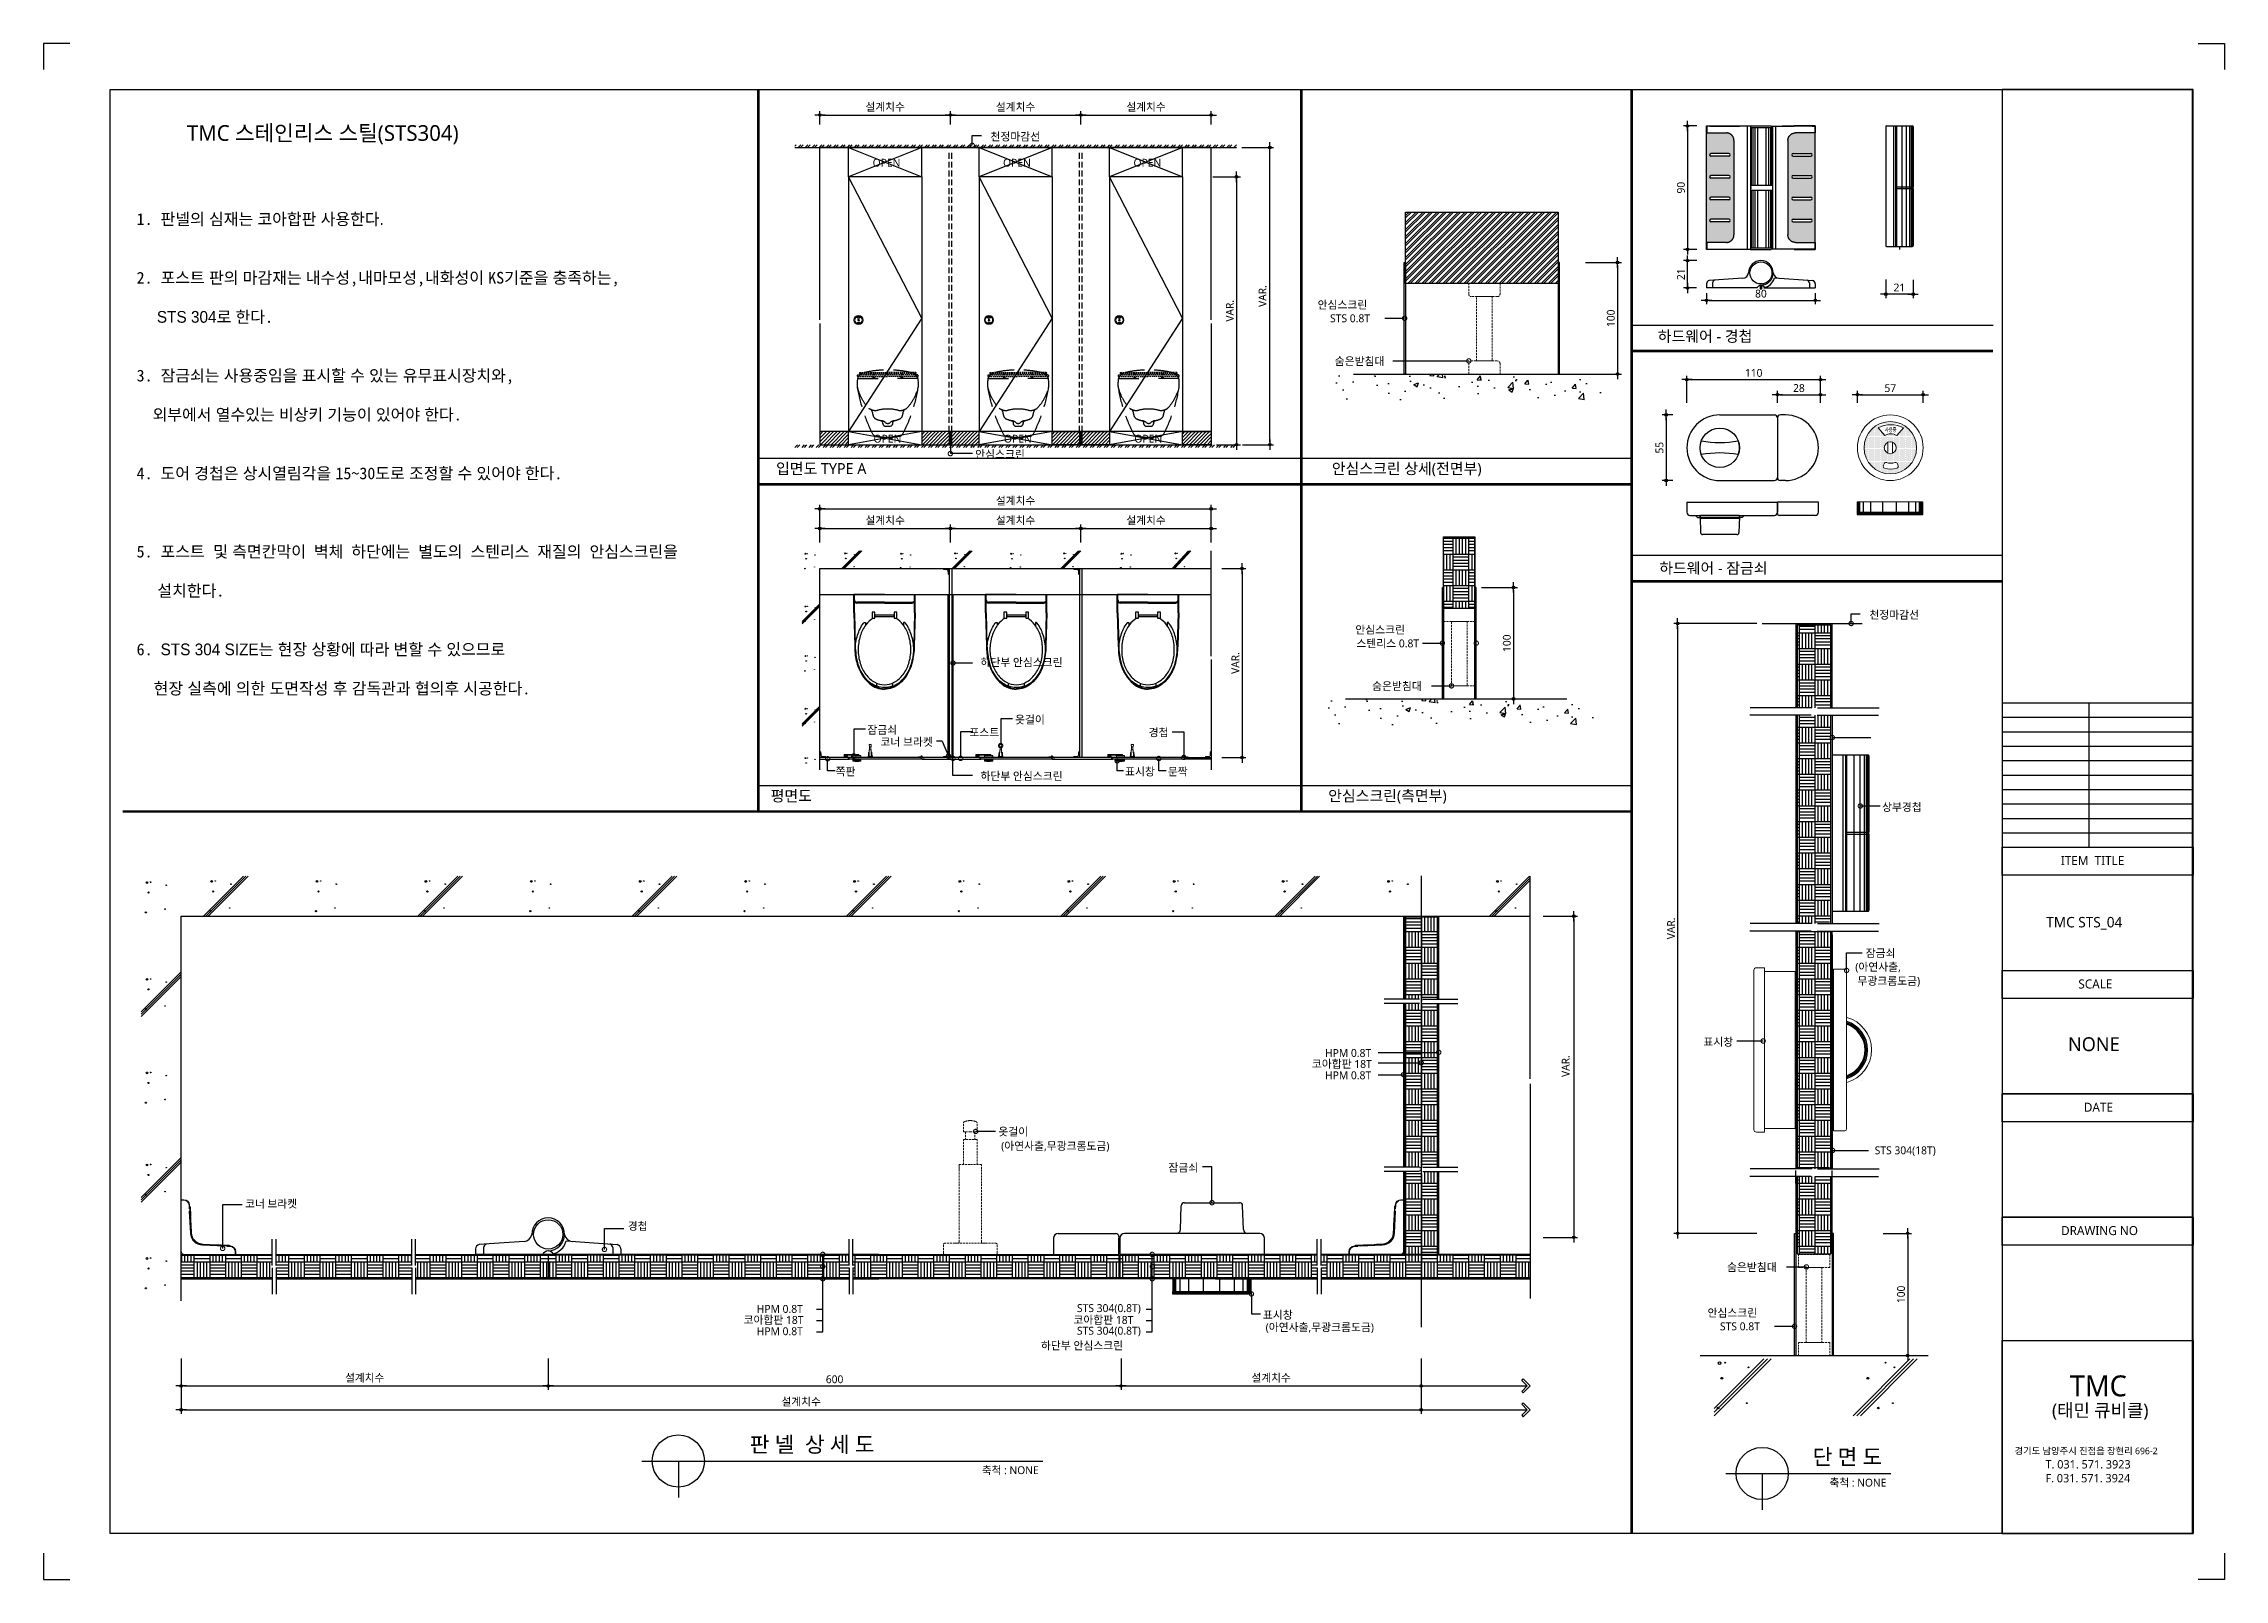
# Model space of a CAD drawing. Extents: x -256 to 8104, y -176 to 5714.
import ezdxf
from ezdxf.enums import TextEntityAlignment as Align

# ---------------------------------------------------------------- set-up
doc = ezdxf.new("R2010")
doc.units = 0
doc.header["$LTSCALE"] = 30
doc.linetypes.add('CEN', pattern=[62, 60, -1, 0, -1])
doc.linetypes.add('HIDDEN', pattern=[0.375, 0.25, -0.125])
doc.layers.get('0').update_dxf_attribs({"linetype": 'CONTINUOUS'})
doc.layers.get('DEFPOINTS').update_dxf_attribs({"linetype": 'CONTINUOUS'})
for name, color, linetype in [('02---제품선', 4, 'CONTINUOUS'), ('0_toilet', 6, 'CONTINUOUS'), ('C', 2, 'CONTINUOUS'), ('curior-0Line', 252, 'CONTINUOUS'), ('DIM', 7, 'CONTINUOUS'), ('HAT', 8, 'CONTINUOUS'), ('HID', 9, 'HIDDEN'), ('jac text', 7, 'CONTINUOUS'), ('TIT', 3, 'CONTINUOUS'), ('경첩', 4, 'CONTINUOUS'), ('문자', 3, 'CONTINUOUS'), ('부자재', 4, 'CONTINUOUS'), ('옷걸이', 4, 'CONTINUOUS'), ('잠금쇠(회전형)', 4, 'CONTINUOUS'), ('중심선', 1, 'CEN'), ('치수', 1, 'CONTINUOUS'), ('판넬', 2, 'CONTINUOUS'), ('해치', 8, 'CONTINUOUS')]:
    doc.layers.add(name, color=color, linetype=linetype)
doc.styles.add('HDW', font='gulim.ttc')
doc.styles.add('돋움', font='malgun.ttf')
doc.dimstyles.new('10', dxfattribs={"dimscale": 10, "dimtxt": 3, "dimasz": 1, "dimexe": 1.5, "dimexo": 2, "dimgap": 1, "dimtad": 1, "dimdec": 0, "dimlunit": 6, "dimtxsty": '돋움', "dimblk": 'DIMDOT', "dimcen": -1, "dimdle": 1.5, "dimclrt": 3, "dimazin": 3, "dimtfac": 1, "dimtdec": 0, "dimtix": 1, "dimtmove": 2, "dimatfit": 3, "dimldrblk": 'DIMDOT', "dimarcsym": 0})
pattern_1 = [(180, (40196.48, -5340.47), (-1e-14, -120.65), [60.325, -60.325]), (180, (40196.48, -5328.4), (-1e-14, -120.65), [60.325, -60.325]), (180, (40196.48, -5316.34), (-1e-14, -120.65), [60.325, -60.325]), (180, (40196.48, -5304.27), (-1e-14, -120.65), [60.325, -60.325]), (90, (40124.09, -5352.53), (-120.65, 7e-15), [60.325, -60.325]), (90, (40112.02, -5352.53), (-120.65, 7e-15), [60.325, -60.325]), (90, (40099.96, -5352.53), (-120.65, 7e-15), [60.325, -60.325]), (90, (40087.89, -5352.53), (-120.65, 7e-15), [60.325, -60.325]), (90, (40184.41, -5292.21), (-120.65, 7e-15), [60.325, -60.325]), (90, (40172.35, -5292.21), (-120.65, 7e-15), [60.325, -60.325]), (90, (40160.28, -5292.21), (-120.65, 7e-15), [60.325, -60.325]), (90, (40148.22, -5292.21), (-120.65, 7e-15), [60.325, -60.325]), (180, (40136.15, -5243.95), (-1e-14, -120.65), [60.325, -60.325]), (180, (40136.15, -5256.01), (-1e-14, -120.65), [60.325, -60.325]), (180, (40136.15, -5268.08), (-1e-14, -120.65), [60.325, -60.325]), (180, (40136.15, -5280.14), (-1e-14, -120.65), [60.325, -60.325]), (180, (40196.48, -5292.21), (-1e-14, -120.65), []), (90, (40136.15, -5352.53), (-120.65, 7e-15), []), (180, (40196.48, -5352.53), (-1e-14, -120.65), []), (270, (40196.48, -5231.88), (120.65, -2e-14), [])]

# ---------------------------------------------------------------- blocks, each defined once
blk = doc.blocks.new('DIMDOT')
at = {"linetype": 'Continuous'}
blk.add_line((-2, 0), (2, 0), dxfattribs=at)
for radius in [0.5, 0.25]:
    blk.add_circle((0, 0), radius, dxfattribs=at)
blk = doc.blocks.new('*D98')
at = {"layer": 'DEFPOINTS', "color": 0}
for p in [(51617.5, 263.4), (51117.5, 207.1), (51617.5, 207.1)]:
    blk.add_point(p, dxfattribs=at)
at = {"layer": 'DIM', "color": 0, "lineweight": -2, "ltscale": 10}
for p, q in [((51117.5, 227.1), (51117.5, 278.4)), ((51127.5, 263.4), (51607.5, 263.4)), ((51617.5, 227.1), (51617.5, 278.4))]:
    blk.add_line(p, q, dxfattribs=at)
at = {"layer": 'DIM', "color": 0, "lineweight": -2, "xscale": 10, "yscale": 10, "zscale": 10, "rotation": 180}
blk.add_blockref('DIMDOT', (51117.5, 263.4), dxfattribs=at)
at = {"layer": 'DIM', "color": 0, "lineweight": -2, "xscale": 10, "yscale": 10, "zscale": 10}
blk.add_blockref('DIMDOT', (51617.5, 263.4), dxfattribs=at)
at = {"layer": 'DIM', "color": 3, "insert": (51367.5, 293), "char_height": 30, "attachment_point": 5, "style": '돋움'}
blk.add_mtext('설계치수', dxfattribs=at)
blk = doc.blocks.new('*D99')
at = {"layer": 'DEFPOINTS', "color": 0}
for p in [(52117.5, 263.4), (51617.5, 207.1), (52117.5, 207.1)]:
    blk.add_point(p, dxfattribs=at)
at = {"layer": 'DIM', "color": 0, "lineweight": -2, "ltscale": 10}
for p, q in [((51617.5, 227.1), (51617.5, 278.4)), ((51627.5, 263.4), (52107.5, 263.4)), ((52117.5, 227.1), (52117.5, 278.4))]:
    blk.add_line(p, q, dxfattribs=at)
at = {"layer": 'DIM', "color": 0, "lineweight": -2, "xscale": 10, "yscale": 10, "zscale": 10, "rotation": 180}
blk.add_blockref('DIMDOT', (51617.5, 263.4), dxfattribs=at)
at = {"layer": 'DIM', "color": 0, "lineweight": -2, "xscale": 10, "yscale": 10, "zscale": 10}
blk.add_blockref('DIMDOT', (52117.5, 263.4), dxfattribs=at)
at = {"layer": 'DIM', "color": 3, "insert": (51867.5, 293), "char_height": 30, "attachment_point": 5, "style": '돋움'}
blk.add_mtext('설계치수', dxfattribs=at)
blk = doc.blocks.new('*D100')
at = {"layer": 'DEFPOINTS', "color": 0}
for p in [(52617.5, 263.4), (52117.5, 207.1), (52617.5, 207.1)]:
    blk.add_point(p, dxfattribs=at)
at = {"layer": 'DIM', "color": 0, "lineweight": -2, "ltscale": 10}
for p, q in [((52117.5, 227.1), (52117.5, 278.4)), ((52127.5, 263.4), (52607.5, 263.4)), ((52617.5, 227.1), (52617.5, 278.4))]:
    blk.add_line(p, q, dxfattribs=at)
at = {"layer": 'DIM', "color": 0, "lineweight": -2, "xscale": 10, "yscale": 10, "zscale": 10, "rotation": 180}
blk.add_blockref('DIMDOT', (52117.5, 263.4), dxfattribs=at)
at = {"layer": 'DIM', "color": 0, "lineweight": -2, "xscale": 10, "yscale": 10, "zscale": 10}
blk.add_blockref('DIMDOT', (52617.5, 263.4), dxfattribs=at)
at = {"layer": 'DIM', "color": 3, "insert": (52367.5, 293), "char_height": 30, "attachment_point": 5, "style": '돋움'}
blk.add_mtext('설계치수', dxfattribs=at)
blk = doc.blocks.new('*D101')
at = {"layer": 'DEFPOINTS', "color": 0}
for p in [(52604.1, 26.6), (52617.5, -1000.8), (52714.4, -1000.8)]:
    blk.add_point(p, dxfattribs=at)
at = {"layer": 'DIM', "color": 0, "lineweight": -2, "ltscale": 10}
for p, q in [((52624.1, 26.6), (52729.4, 26.6)), ((52714.4, 16.6), (52714.4, -990.8)), ((52637.5, -1000.8), (52729.4, -1000.8))]:
    blk.add_line(p, q, dxfattribs=at)
at = {"layer": 'DIM', "color": 0, "lineweight": -2, "xscale": 10, "yscale": 10, "zscale": 10}
for p, rotation in [((52714.4, 26.6), 90), ((52714.4, -1000.8), 270)]:
    blk.add_blockref('DIMDOT', p, dxfattribs=dict(at, rotation=rotation))
at = {"layer": 'DIM', "color": 3, "insert": (52689.2, -487.1), "char_height": 30, "attachment_point": 5, "rotation": 90, "style": '돋움'}
blk.add_mtext('VAR.', dxfattribs=at)
blk = doc.blocks.new('*D102')
at = {"layer": 'DEFPOINTS', "color": 0}
for p in [(52638.6, -1475.7), (52638.6, -2200.7), (52735.5, -2200.7)]:
    blk.add_point(p, dxfattribs=at)
at = {"layer": 'DIM', "color": 0, "lineweight": -2, "ltscale": 10}
for p, q in [((52658.6, -1475.7), (52750.5, -1475.7)), ((52735.5, -1485.7), (52735.5, -2190.7)), ((52658.6, -2200.7), (52750.5, -2200.7))]:
    blk.add_line(p, q, dxfattribs=at)
at = {"layer": 'DIM', "color": 0, "lineweight": -2, "xscale": 10, "yscale": 10, "zscale": 10}
for p, rotation in [((52735.5, -1475.7), 90), ((52735.5, -2200.7), 270)]:
    blk.add_blockref('DIMDOT', p, dxfattribs=dict(at, rotation=rotation))
at = {"layer": 'DIM', "color": 3, "insert": (52710.2, -1838.2), "char_height": 30, "attachment_point": 5, "rotation": 90, "style": '돋움'}
blk.add_mtext('VAR.', dxfattribs=at)
blk = doc.blocks.new('_DOTSMALL')
at = {"color": 0, "linetype": 'ByBlock', "const_width": 0.5}
blk.add_lwpolyline([(-0.0625, 0, 1), (0.0625, 0, 1)], format="xyb", close=True, dxfattribs=at)
blk = doc.blocks.new('A$C63EC304E')
at = {"layer": '치수', "color": 1, "xscale": 2.5, "yscale": 2.5, "zscale": 2.5, "rotation": 234.3098741996962}
blk.add_blockref('_DOTSMALL', (0.31, 0.31), dxfattribs=at)
blk = doc.blocks.new('A$C2BC9653E')
at = {"layer": '치수', "xscale": 0.3333333333333333, "yscale": 0.3333333333333333, "zscale": 0.3333333333333333}
blk.add_blockref('A$C63EC304E', (0, 0), dxfattribs=at)
blk = doc.blocks.new('A$C7FC71301')
at = {"layer": '치수', "rotation": 180}
blk.add_blockref('A$C2BC9653E', (0.21, 0.21), dxfattribs=at)
blk = doc.blocks.new('A$C4A20372B')
at = {"layer": '치수'}
blk.add_blockref('A$C7FC71301', (0, 0), dxfattribs=at)
blk = doc.blocks.new('A$C566469F5')
at = {"layer": '치수'}
blk.add_blockref('A$C4A20372B', (0, 0), dxfattribs=at)
blk = doc.blocks.new('A$C7E317CD4')
at = {"layer": '해치', "xscale": 2, "yscale": 2, "zscale": 2}
blk.add_blockref('A$C566469F5', (0, 0), dxfattribs=at)
blk = doc.blocks.new('A$C601D7F27')
at = {"layer": '치수'}
blk.add_blockref('A$C7E317CD4', (0, 0), dxfattribs=at)
blk = doc.blocks.new('A$C38802C08')
at = {"layer": '치수'}
blk.add_blockref('A$C601D7F27', (0, 0), dxfattribs=at)
blk = doc.blocks.new('*D103')
at = {"layer": 'DEFPOINTS', "color": 0}
for p in [(52617.5, -1322.1), (52117.5, -1395.3), (52617.5, -1395.3)]:
    blk.add_point(p, dxfattribs=at)
at = {"layer": 'DIM', "color": 0, "lineweight": -2, "ltscale": 10}
for p, q in [((52117.5, -1375.3), (52117.5, -1307.1)), ((52127.5, -1322.1), (52607.5, -1322.1)), ((52617.5, -1375.3), (52617.5, -1307.1))]:
    blk.add_line(p, q, dxfattribs=at)
at = {"layer": 'DIM', "color": 0, "lineweight": -2, "xscale": 10, "yscale": 10, "zscale": 10, "rotation": 180}
blk.add_blockref('DIMDOT', (52117.5, -1322.1), dxfattribs=at)
at = {"layer": 'DIM', "color": 0, "lineweight": -2, "xscale": 10, "yscale": 10, "zscale": 10}
blk.add_blockref('DIMDOT', (52617.5, -1322.1), dxfattribs=at)
at = {"layer": 'DIM', "color": 3, "insert": (52367.5, -1292.5), "char_height": 30, "attachment_point": 5, "style": '돋움'}
blk.add_mtext('설계치수', dxfattribs=at)
blk = doc.blocks.new('*D104')
at = {"layer": 'DEFPOINTS', "color": 0}
for p in [(52617.5, -1246.8), (51117.5, -1395.3), (52617.5, -1395.3)]:
    blk.add_point(p, dxfattribs=at)
at = {"layer": 'DIM', "color": 0, "lineweight": -2, "ltscale": 10}
for p, q in [((51117.5, -1375.3), (51117.5, -1231.8)), ((51127.5, -1246.8), (52607.5, -1246.8)), ((52617.5, -1375.3), (52617.5, -1231.8))]:
    blk.add_line(p, q, dxfattribs=at)
at = {"layer": 'DIM', "color": 0, "lineweight": -2, "xscale": 10, "yscale": 10, "zscale": 10, "rotation": 180}
blk.add_blockref('DIMDOT', (51117.5, -1246.8), dxfattribs=at)
at = {"layer": 'DIM', "color": 0, "lineweight": -2, "xscale": 10, "yscale": 10, "zscale": 10}
blk.add_blockref('DIMDOT', (52617.5, -1246.8), dxfattribs=at)
at = {"layer": 'DIM', "color": 3, "insert": (51867.5, -1217.2), "char_height": 30, "attachment_point": 5, "style": '돋움'}
blk.add_mtext('설계치수', dxfattribs=at)
blk = doc.blocks.new('*D105')
at = {"layer": 'DEFPOINTS', "color": 0}
for p in [(52117.5, -1322.1), (51617.5, -1395.3), (52117.5, -1395.3)]:
    blk.add_point(p, dxfattribs=at)
at = {"layer": 'DIM', "color": 0, "lineweight": -2, "ltscale": 10}
for p, q in [((51617.5, -1375.3), (51617.5, -1307.1)), ((51627.5, -1322.1), (52107.5, -1322.1)), ((52117.5, -1375.3), (52117.5, -1307.1))]:
    blk.add_line(p, q, dxfattribs=at)
at = {"layer": 'DIM', "color": 0, "lineweight": -2, "xscale": 10, "yscale": 10, "zscale": 10, "rotation": 180}
blk.add_blockref('DIMDOT', (51617.5, -1322.1), dxfattribs=at)
at = {"layer": 'DIM', "color": 0, "lineweight": -2, "xscale": 10, "yscale": 10, "zscale": 10}
blk.add_blockref('DIMDOT', (52117.5, -1322.1), dxfattribs=at)
at = {"layer": 'DIM', "color": 3, "insert": (51867.5, -1292.5), "char_height": 30, "attachment_point": 5, "style": '돋움'}
blk.add_mtext('설계치수', dxfattribs=at)
blk = doc.blocks.new('*D106')
at = {"layer": 'DEFPOINTS', "color": 0}
for p in [(51617.5, -1322.1), (51117.5, -1395.3), (51617.5, -1395.3)]:
    blk.add_point(p, dxfattribs=at)
at = {"layer": 'DIM', "color": 0, "lineweight": -2, "ltscale": 10}
for p, q in [((51117.5, -1375.3), (51117.5, -1307.1)), ((51127.5, -1322.1), (51607.5, -1322.1)), ((51617.5, -1375.3), (51617.5, -1307.1))]:
    blk.add_line(p, q, dxfattribs=at)
at = {"layer": 'DIM', "color": 0, "lineweight": -2, "xscale": 10, "yscale": 10, "zscale": 10, "rotation": 180}
blk.add_blockref('DIMDOT', (51117.5, -1322.1), dxfattribs=at)
at = {"layer": 'DIM', "color": 0, "lineweight": -2, "xscale": 10, "yscale": 10, "zscale": 10}
blk.add_blockref('DIMDOT', (51617.5, -1322.1), dxfattribs=at)
at = {"layer": 'DIM', "color": 3, "insert": (51367.5, -1292.5), "char_height": 30, "attachment_point": 5, "style": '돋움'}
blk.add_mtext('설계치수', dxfattribs=at)
blk = doc.blocks.new('*D107')
at = {"layer": 'DEFPOINTS', "color": 0}
for p in [(54953, -751.2), (54441, -859.9), (54953, -859.9)]:
    blk.add_point(p, dxfattribs=at)
at = {"layer": 'DIM', "color": 0, "lineweight": -2, "ltscale": 10}
for p, q in [((54441, -839.9), (54441, -736.2)), ((54451, -751.2), (54943, -751.2)), ((54953, -839.9), (54953, -736.2))]:
    blk.add_line(p, q, dxfattribs=at)
at = {"layer": 'DIM', "color": 0, "lineweight": -2, "xscale": 10, "yscale": 10, "zscale": 10, "rotation": 180}
blk.add_blockref('DIMDOT', (54441, -751.2), dxfattribs=at)
at = {"layer": 'DIM', "color": 0, "lineweight": -2, "xscale": 10, "yscale": 10, "zscale": 10}
blk.add_blockref('DIMDOT', (54953, -751.2), dxfattribs=at)
at = {"layer": 'DIM', "color": 3, "insert": (54697, -725.7), "char_height": 30, "attachment_point": 5, "style": '돋움'}
blk.add_mtext('110', dxfattribs=at)
blk = doc.blocks.new('*D108')
at = {"layer": 'DEFPOINTS', "color": 0}
for p in [(54953, -809.2), (54788, -859.9), (54953, -859.9)]:
    blk.add_point(p, dxfattribs=at)
at = {"layer": 'DIM', "color": 0, "lineweight": -2, "ltscale": 10}
for p, q in [((54788, -839.9), (54788, -794.2)), ((54798, -809.2), (54943, -809.2)), ((54953, -839.9), (54953, -794.2))]:
    blk.add_line(p, q, dxfattribs=at)
at = {"layer": 'DIM', "color": 0, "lineweight": -2, "xscale": 10, "yscale": 10, "zscale": 10, "rotation": 180}
blk.add_blockref('DIMDOT', (54788, -809.2), dxfattribs=at)
at = {"layer": 'DIM', "color": 0, "lineweight": -2, "xscale": 10, "yscale": 10, "zscale": 10}
blk.add_blockref('DIMDOT', (54953, -809.2), dxfattribs=at)
at = {"layer": 'DIM', "color": 3, "insert": (54870.5, -783.7), "char_height": 30, "attachment_point": 5, "style": '돋움'}
blk.add_mtext('28', dxfattribs=at)
blk = doc.blocks.new('*D109')
at = {"layer": 'DEFPOINTS', "color": 0}
for p in [(55346.7, -809.2), (55094.7, -859.9), (55346.7, -859.9)]:
    blk.add_point(p, dxfattribs=at)
at = {"layer": 'DIM', "color": 0, "lineweight": -2, "ltscale": 10}
for p, q in [((55094.7, -839.9), (55094.7, -794.2)), ((55104.7, -809.2), (55336.7, -809.2)), ((55346.7, -839.9), (55346.7, -794.2))]:
    blk.add_line(p, q, dxfattribs=at)
at = {"layer": 'DIM', "color": 0, "lineweight": -2, "xscale": 10, "yscale": 10, "zscale": 10, "rotation": 180}
blk.add_blockref('DIMDOT', (55094.7, -809.2), dxfattribs=at)
at = {"layer": 'DIM', "color": 0, "lineweight": -2, "xscale": 10, "yscale": 10, "zscale": 10}
blk.add_blockref('DIMDOT', (55346.7, -809.2), dxfattribs=at)
at = {"layer": 'DIM', "color": 3, "insert": (55220.7, -784), "char_height": 30, "attachment_point": 5, "style": '돋움'}
blk.add_mtext('57', dxfattribs=at)
blk = doc.blocks.new('*D110')
at = {"layer": 'DEFPOINTS', "color": 0}
for p in [(54498.7, 221.5), (54443.6, -251.6), (54498.7, -251.6)]:
    blk.add_point(p, dxfattribs=at)
at = {"layer": 'DIM', "color": 0, "lineweight": -2, "ltscale": 10}
for p, q in [((54478.7, 221.5), (54428.6, 221.5)), ((54443.6, 211.5), (54443.6, -241.6)), ((54478.7, -251.6), (54428.6, -251.6))]:
    blk.add_line(p, q, dxfattribs=at)
at = {"layer": 'DIM', "color": 0, "lineweight": -2, "xscale": 10, "yscale": 10, "zscale": 10}
for p, rotation in [((54443.6, 221.5), 90), ((54443.6, -251.6), 270)]:
    blk.add_blockref('DIMDOT', p, dxfattribs=dict(at, rotation=rotation))
at = {"layer": 'DIM', "color": 3, "insert": (54418.1, -15.1), "char_height": 30, "attachment_point": 5, "rotation": 90, "style": '돋움'}
blk.add_mtext('90', dxfattribs=at)
blk = doc.blocks.new('*D111')
at = {"layer": 'DEFPOINTS', "color": 0}
for p in [(54516.2, -399.8), (54933.3, -399.8), (54933.3, -447.2)]:
    blk.add_point(p, dxfattribs=at)
at = {"layer": 'DIM', "color": 0, "lineweight": -2, "ltscale": 10}
for p, q in [((54516.2, -419.8), (54516.2, -462.2)), ((54526.2, -447.2), (54923.3, -447.2)), ((54933.3, -419.8), (54933.3, -462.2))]:
    blk.add_line(p, q, dxfattribs=at)
at = {"layer": 'DIM', "color": 0, "lineweight": -2, "xscale": 10, "yscale": 10, "zscale": 10, "rotation": 180}
blk.add_blockref('DIMDOT', (54516.2, -447.2), dxfattribs=at)
at = {"layer": 'DIM', "color": 0, "lineweight": -2, "xscale": 10, "yscale": 10, "zscale": 10}
blk.add_blockref('DIMDOT', (54933.3, -447.2), dxfattribs=at)
at = {"layer": 'DIM', "color": 3, "insert": (54724.8, -421.7), "char_height": 30, "attachment_point": 5, "style": '돋움'}
blk.add_mtext('80', dxfattribs=at)
blk = doc.blocks.new('*D112')
at = {"layer": 'DEFPOINTS', "color": 0}
for p in [(54443.6, -294.8), (54498.7, -294.8), (54497.9, -399.8)]:
    blk.add_point(p, dxfattribs=at)
at = {"layer": 'DIM', "color": 0, "lineweight": -2, "ltscale": 10}
for p, q in [((54478.7, -294.8), (54428.6, -294.8)), ((54443.6, -389.8), (54443.6, -304.8)), ((54477.9, -399.8), (54428.6, -399.8))]:
    blk.add_line(p, q, dxfattribs=at)
at = {"layer": 'DIM', "color": 0, "lineweight": -2, "xscale": 10, "yscale": 10, "zscale": 10}
for p, rotation in [((54443.6, -294.8), 90), ((54443.6, -399.8), 270)]:
    blk.add_blockref('DIMDOT', p, dxfattribs=dict(at, rotation=rotation))
at = {"layer": 'DIM', "color": 3, "insert": (54418.3, -347.3), "char_height": 30, "attachment_point": 5, "rotation": 90, "style": '돋움'}
blk.add_mtext('21', dxfattribs=at)
blk = doc.blocks.new('*D113')
at = {"layer": 'DEFPOINTS', "color": 0}
for p in [(55203.1, -347.7), (55308.1, -348.4), (55203.1, -423.3)]:
    blk.add_point(p, dxfattribs=at)
at = {"layer": 'DIM', "color": 0, "lineweight": -2, "ltscale": 10}
for p, q in [((55203.1, -367.7), (55203.1, -438.3)), ((55308.1, -368.4), (55308.1, -438.3)), ((55298.1, -423.3), (55213.1, -423.3))]:
    blk.add_line(p, q, dxfattribs=at)
at = {"layer": 'DIM', "color": 0, "lineweight": -2, "xscale": 10, "yscale": 10, "zscale": 10, "rotation": 180}
blk.add_blockref('DIMDOT', (55203.1, -423.3), dxfattribs=at)
at = {"layer": 'DIM', "color": 0, "lineweight": -2, "xscale": 10, "yscale": 10, "zscale": 10}
blk.add_blockref('DIMDOT', (55308.1, -423.3), dxfattribs=at)
at = {"layer": 'DIM', "color": 3, "insert": (55255.6, -398), "char_height": 30, "attachment_point": 5, "style": '돋움'}
blk.add_mtext('21', dxfattribs=at)
blk = doc.blocks.new('A$C10E41893')
at = {"layer": '부자재'}
for p, q in [((6, 0), (6, 196)), ((123, 196), (6, 196)), ((123, 192), (6, 192)), ((55, 0), (55, 177)), ((61, 0), (61, 177)), ((6, 0), (6, -196)), ((55, 0), (55, -177)), ((61, 0), (61, -177)), ((123, -192), (6, -192)), ((123, -196), (6, -196))]:
    blk.add_line(p, q, dxfattribs=at)
for points in [[(123, 196, -0.012538), (123, 196), (335, 190, -0.055395), (445, 175, -0.154276), (577, 93, -0.179504), (612, 0, -0.179504)], [(123, 192, -0.012538), (123, 192), (335, 187, -0.055395), (444, 172, -0.154276), (574, 91, -0.179504), (608, 0, -0.179504)], [(157, -72, 0.089162), (200, -119, 0.085733), (270, -155, 0.075373), (359, -168, 0.075373), (447, -155, 0.085733), (517, -119, 0.106084), (567, -62, 0.126931), (583, 0, 0.126931), (567, 62, 0.106084), (517, 119, 0.085733), (447, 155, 0.075373), (359, 168, 0.075373), (270, 155, 0.085733), (200, 119, 0.089162), (157, 72)], [(572, 51), (589, 51), (589, 60, 0.021185), (583, 71, 0.106084), (528, 134, 0.085733), (453, 172, 0.075373), (359, 187, 0.075373), (265, 172, 0.085733), (189, 134, 0.007337), (184, 130), (184, 122), (205, 122)], [(123, -196, 0.012538), (123, -196), (335, -190, 0.055395), (445, -175, 0.154276), (577, -93, 0.179504), (612, 0, 0.179504)], [(123, -192, 0.012538), (123, -192), (335, -187, 0.055395), (444, -172, 0.154276), (574, -91, 0.179504), (608, 0, 0.179504)], [(589, -51, 0.090214), (598, 0, 0.090214), (589, 51, 0.106084)], [(572, -51), (589, -51), (589, -60, -0.021185), (583, -71, -0.106084), (528, -134, -0.085733), (453, -172, -0.075373), (359, -187, -0.075373), (265, -172, -0.085733), (189, -134, -0.007337), (184, -130), (184, -122), (205, -122)]]:
    blk.add_lwpolyline(points, format="xyb", dxfattribs=at)
blk.add_lwpolyline([(138, -61), (119, -61), (119, -79), (157, -79), (157, -61), (138, -61), (147, -61), (147, 61), (138, 61), (157, 61), (157, 79), (119, 79), (119, 61), (138, 61), (138, -61), (119, -61)], dxfattribs=at)
for centre, start, end in [((40, 177), 0, 90), ((46, 177), 0, 90), ((40, -177), 270, 0), ((46, -177), 270, 0)]:
    blk.add_arc(centre, 15, start, end, dxfattribs=at)
blk = doc.blocks.new('A$C460A2A32')
at = {"color": 0}
for p, q in [((3, 20), (0, 16)), ((3, 20), (9, 20)), ((4, 10), (162, 10)), ((9, 20), (162, 20)), ((13, 32), (11, 30)), ((13, 32), (162, 32)), ((13, 27), (162, 27)), ((312, 32), (162, 32)), ((312, 27), (162, 27)), ((316, 20), (162, 20)), ((321, 10), (162, 10)), ((312, 32), (313, 30)), ((322, 20), (316, 20)), ((322, 20), (324, 16))]:
    blk.add_line(p, q, dxfattribs=at)
for centre, radius, start, end in [((4, 14), 4, 150.0107, 270), ((13, 29), 2, 135, 270), ((109, 28), 26, 182.6717, 198.4118), ((109, 10), 26, 180, 202.6199), ((107, 28), 23, 183.0205, 200.9186), ((107, 10), 23, 180, 205.7715), ((69, 10), 23, 334.2285, 0), ((69, 28), 23, 339.0814, 356.9795), ((67, 10), 26, 337.3801, 0), ((67, 28), 26, 341.5882, 357.3283), ((257, 10), 26, 180, 202.6199), ((257, 28), 26, 182.6717, 198.4118), ((256, 28), 23, 183.0205, 200.9186), ((256, 10), 23, 180, 205.7715), ((217, 10), 23, 334.2285, 0), ((217, 28), 23, 339.0814, 356.9795), ((216, 28), 26, 341.5882, 357.3283), ((216, 10), 26, 337.3801, 0), ((312, 29), 2, 270, 45), ((321, 14), 4, 270, 29.9893)]:
    blk.add_arc(centre, radius, start, end, dxfattribs=at)
blk = doc.blocks.new('*D114')
at = {"layer": 'DEFPOINTS', "color": 0}
for p in [(54406.7, -886.4), (54361, -1138.4), (54406.7, -1138.4)]:
    blk.add_point(p, dxfattribs=at)
at = {"layer": 'DIM', "color": 0, "lineweight": -2, "ltscale": 10}
for p, q in [((54386.7, -886.4), (54346, -886.4)), ((54361, -896.4), (54361, -1128.4)), ((54386.7, -1138.4), (54346, -1138.4))]:
    blk.add_line(p, q, dxfattribs=at)
at = {"layer": 'DIM', "color": 0, "lineweight": -2, "xscale": 10, "yscale": 10, "zscale": 10}
for p, rotation in [((54361, -886.4), 90), ((54361, -1138.4), 270)]:
    blk.add_blockref('DIMDOT', p, dxfattribs=dict(at, rotation=rotation))
at = {"layer": 'DIM', "color": 3, "insert": (54335.8, -1012.4), "char_height": 30, "attachment_point": 5, "rotation": 90, "style": '돋움'}
blk.add_mtext('55', dxfattribs=at)
blk = doc.blocks.new('*D115')
at = {"layer": 'DEFPOINTS', "color": 0}
for p in [(54729.6, -1686.4), (54405.6, -4025.4), (54729.6, -4025.4)]:
    blk.add_point(p, dxfattribs=at)
at = {"layer": 'DIM', "color": 0, "lineweight": -2, "ltscale": 10}
for p, q in [((54709.6, -1686.4), (54390.6, -1686.4)), ((54405.6, -1696.4), (54405.6, -4015.4)), ((54709.6, -4025.4), (54390.6, -4025.4))]:
    blk.add_line(p, q, dxfattribs=at)
at = {"layer": 'DIM', "color": 0, "lineweight": -2, "xscale": 10, "yscale": 10, "zscale": 10}
for p, rotation in [((54405.6, -1686.4), 90), ((54405.6, -4025.4), 270)]:
    blk.add_blockref('DIMDOT', p, dxfattribs=dict(at, rotation=rotation))
at = {"layer": 'DIM', "color": 3, "insert": (54380.3, -2855.9), "char_height": 30, "attachment_point": 5, "rotation": 90, "style": '돋움'}
blk.add_mtext('VAR.', dxfattribs=at)
blk = doc.blocks.new('A$C13EB2441')
for p, q in [((0.84, 7.37), (0.84, 14.11)), ((0.84, 6.74), (0.84, 0))]:
    blk.add_line(p, q)
blk = doc.blocks.new('*D116')
at = {"layer": 'DEFPOINTS', "color": 0}
for p in [(55173.1, -4025.4), (55173.1, -4493.7), (55287.4, -4493.7)]:
    blk.add_point(p, dxfattribs=at)
at = {"layer": 'DIM', "color": 0, "lineweight": -2, "ltscale": 10}
for p, q in [((55193.1, -4025.4), (55302.4, -4025.4)), ((55287.4, -4035.4), (55287.4, -4483.7)), ((55193.1, -4493.7), (55302.4, -4493.7))]:
    blk.add_line(p, q, dxfattribs=at)
at = {"layer": 'DIM', "color": 0, "lineweight": -2, "xscale": 10, "yscale": 10, "zscale": 10}
for p, rotation in [((55287.4, -4025.4), 90), ((55287.4, -4493.7), 270)]:
    blk.add_blockref('DIMDOT', p, dxfattribs=dict(at, rotation=rotation))
at = {"layer": 'DIM', "color": 3, "insert": (55261.9, -4259.5), "char_height": 30, "attachment_point": 5, "rotation": 90, "style": '돋움'}
blk.add_mtext('100', dxfattribs=at)
blk = doc.blocks.new('*D117')
at = {"layer": 'DEFPOINTS', "color": 0}
for p in [(53633.5, -1548.3), (53633.5, -1975.8), (53776.4, -1975.8)]:
    blk.add_point(p, dxfattribs=at)
at = {"layer": 'DIM', "color": 0, "lineweight": -2, "ltscale": 10}
for p, q in [((53653.5, -1548.3), (53791.4, -1548.3)), ((53776.4, -1558.3), (53776.4, -1965.8)), ((53653.5, -1975.8), (53791.4, -1975.8))]:
    blk.add_line(p, q, dxfattribs=at)
at = {"layer": 'DIM', "color": 0, "lineweight": -2, "xscale": 10, "yscale": 10, "zscale": 10}
for p, rotation in [((53776.4, -1548.3), 90), ((53776.4, -1975.8), 270)]:
    blk.add_blockref('DIMDOT', p, dxfattribs=dict(at, rotation=rotation))
at = {"layer": 'DIM', "color": 3, "insert": (53750.8, -1762.1), "char_height": 30, "attachment_point": 5, "rotation": 90, "style": '돋움'}
blk.add_mtext('100', dxfattribs=at)
blk = doc.blocks.new('*D118')
at = {"layer": 'DEFPOINTS', "color": 0}
for p in [(52714.4, 139), (52841.8, 139), (52716.9, -1000.8)]:
    blk.add_point(p, dxfattribs=at)
at = {"layer": 'DIM', "color": 0, "lineweight": -2, "ltscale": 10}
for p, q in [((52734.4, 139), (52856.8, 139)), ((52841.8, -990.8), (52841.8, 129)), ((52736.9, -1000.8), (52856.8, -1000.8))]:
    blk.add_line(p, q, dxfattribs=at)
at = {"layer": 'DIM', "color": 0, "lineweight": -2, "xscale": 10, "yscale": 10, "zscale": 10}
for p, rotation in [((52841.8, 139), 90), ((52841.8, -1000.8), 270)]:
    blk.add_blockref('DIMDOT', p, dxfattribs=dict(at, rotation=rotation))
at = {"layer": 'DIM', "color": 3, "insert": (52814.5, -430.9), "char_height": 30, "attachment_point": 5, "rotation": 90, "style": '돋움'}
blk.add_mtext('VAR.', dxfattribs=at)
blk = doc.blocks.new('*D119')
at = {"layer": 'DEFPOINTS', "color": 0}
for p in [(54032.1, -302.2), (54032.1, -729.7), (54175, -729.7)]:
    blk.add_point(p, dxfattribs=at)
at = {"layer": 'DIM', "color": 0, "lineweight": -2, "ltscale": 10}
for p, q in [((54052.1, -302.2), (54190, -302.2)), ((54175, -312.2), (54175, -719.7)), ((54052.1, -729.7), (54190, -729.7))]:
    blk.add_line(p, q, dxfattribs=at)
at = {"layer": 'DIM', "color": 0, "lineweight": -2, "xscale": 10, "yscale": 10, "zscale": 10}
for p, rotation in [((54175, -302.2), 90), ((54175, -729.7), 270)]:
    blk.add_blockref('DIMDOT', p, dxfattribs=dict(at, rotation=rotation))
at = {"layer": 'DIM', "color": 3, "insert": (54149.4, -516), "char_height": 30, "attachment_point": 5, "rotation": 90, "style": '돋움'}
blk.add_mtext('100', dxfattribs=at)
blk = doc.blocks.new('*D120')
at = {"layer": 'DEFPOINTS', "color": 0}
for p in [(48668.6, -4484.9), (50075.7, -4484.9), (50075.7, -4610.7)]:
    blk.add_point(p, dxfattribs=at)
at = {"layer": 'DIM', "color": 0, "lineweight": -2, "ltscale": 10}
for p, q in [((48668.6, -4504.9), (48668.6, -4625.7)), ((50075.7, -4504.9), (50075.7, -4625.7)), ((48678.6, -4610.7), (50065.7, -4610.7))]:
    blk.add_line(p, q, dxfattribs=at)
at = {"layer": 'DIM', "color": 0, "lineweight": -2, "xscale": 10, "yscale": 10, "zscale": 10, "rotation": 180}
blk.add_blockref('DIMDOT', (48668.6, -4610.7), dxfattribs=at)
at = {"layer": 'DIM', "color": 0, "lineweight": -2, "xscale": 10, "yscale": 10, "zscale": 10}
blk.add_blockref('DIMDOT', (50075.7, -4610.7), dxfattribs=at)
at = {"layer": 'DIM', "color": 3, "insert": (49372.2, -4581), "char_height": 30, "attachment_point": 5, "style": '돋움'}
blk.add_mtext('설계치수', dxfattribs=at)
blk = doc.blocks.new('*D121')
at = {"layer": 'DEFPOINTS', "color": 0}
for p in [(48668.6, -4484.9), (53422.6, -4484.9), (53422.6, -4702.1)]:
    blk.add_point(p, dxfattribs=at)
at = {"layer": 'DIM', "color": 0, "lineweight": -2, "ltscale": 10}
for p, q in [((48668.6, -4504.9), (48668.6, -4717.1)), ((53422.6, -4504.9), (53422.6, -4717.1)), ((48678.6, -4702.1), (53412.6, -4702.1))]:
    blk.add_line(p, q, dxfattribs=at)
at = {"layer": 'DIM', "color": 0, "lineweight": -2, "xscale": 10, "yscale": 10, "zscale": 10, "rotation": 180}
blk.add_blockref('DIMDOT', (48668.6, -4702.1), dxfattribs=at)
at = {"layer": 'DIM', "color": 0, "lineweight": -2, "xscale": 10, "yscale": 10, "zscale": 10}
blk.add_blockref('DIMDOT', (53422.6, -4702.1), dxfattribs=at)
at = {"layer": 'DIM', "color": 3, "insert": (51045.6, -4672.5), "char_height": 30, "attachment_point": 5, "style": '돋움'}
blk.add_mtext('설계치수', dxfattribs=at)
blk = doc.blocks.new('*D122')
at = {"layer": 'DEFPOINTS', "color": 0}
for p in [(52271.7, -4484.9), (53422.6, -4484.9), (53422.6, -4610.7)]:
    blk.add_point(p, dxfattribs=at)
at = {"layer": 'DIM', "color": 0, "lineweight": -2, "ltscale": 10}
for p, q in [((52271.7, -4504.9), (52271.7, -4625.7)), ((53422.6, -4504.9), (53422.6, -4625.7)), ((52281.7, -4610.7), (53412.6, -4610.7))]:
    blk.add_line(p, q, dxfattribs=at)
at = {"layer": 'DIM', "color": 0, "lineweight": -2, "xscale": 10, "yscale": 10, "zscale": 10, "rotation": 180}
blk.add_blockref('DIMDOT', (52271.7, -4610.7), dxfattribs=at)
at = {"layer": 'DIM', "color": 0, "lineweight": -2, "xscale": 10, "yscale": 10, "zscale": 10}
blk.add_blockref('DIMDOT', (53422.6, -4610.7), dxfattribs=at)
at = {"layer": 'DIM', "color": 3, "insert": (52847.1, -4581), "char_height": 30, "attachment_point": 5, "style": '돋움'}
blk.add_mtext('설계치수', dxfattribs=at)
blk = doc.blocks.new('*D123')
at = {"layer": 'DEFPOINTS', "color": 0}
for p in [(50075.7, -4484.9), (52271.7, -4484.9), (52271.7, -4610.7)]:
    blk.add_point(p, dxfattribs=at)
at = {"layer": 'DIM', "color": 0, "lineweight": -2, "ltscale": 10}
for p, q in [((50075.7, -4504.9), (50075.7, -4625.7)), ((52271.7, -4504.9), (52271.7, -4625.7)), ((50085.7, -4610.7), (52261.7, -4610.7))]:
    blk.add_line(p, q, dxfattribs=at)
at = {"layer": 'DIM', "color": 0, "lineweight": -2, "xscale": 10, "yscale": 10, "zscale": 10, "rotation": 180}
blk.add_blockref('DIMDOT', (50075.7, -4610.7), dxfattribs=at)
at = {"layer": 'DIM', "color": 0, "lineweight": -2, "xscale": 10, "yscale": 10, "zscale": 10}
blk.add_blockref('DIMDOT', (52271.7, -4610.7), dxfattribs=at)
at = {"layer": 'DIM', "color": 3, "insert": (51173.7, -4585.2), "char_height": 30, "attachment_point": 5, "style": '돋움'}
blk.add_mtext('600', dxfattribs=at)
blk = doc.blocks.new('A$C06B31977')
for p, q in [((1.26, 11.06), (1.26, 21.17)), ((1.26, 10.11), (1.26, 0))]:
    blk.add_line(p, q)
blk = doc.blocks.new('*D124')
at = {"layer": 'DEFPOINTS', "color": 0}
for p in [(53869.4, -2809.3), (53869.4, -4040.7), (54007.2, -4040.7)]:
    blk.add_point(p, dxfattribs=at)
at = {"layer": 'DIM', "color": 0, "lineweight": -2, "ltscale": 10}
for p, q in [((53889.4, -2809.3), (54022.2, -2809.3)), ((54007.2, -2819.3), (54007.2, -4030.7)), ((53889.4, -4040.7), (54022.2, -4040.7))]:
    blk.add_line(p, q, dxfattribs=at)
at = {"layer": 'DIM', "color": 0, "lineweight": -2, "xscale": 10, "yscale": 10, "zscale": 10}
for p, rotation in [((54007.2, -2809.3), 90), ((54007.2, -4040.7), 270)]:
    blk.add_blockref('DIMDOT', p, dxfattribs=dict(at, rotation=rotation))
at = {"layer": 'DIM', "color": 3, "insert": (53976.4, -3384.1), "char_height": 30, "attachment_point": 5, "rotation": 90, "style": '돋움'}
blk.add_mtext('VAR.', dxfattribs=at)
blk = doc.blocks.new('STS_04', base_point=(48397.3, -5176.8))
h = blk.add_hatch()
h.set_pattern_fill('ANSI31', color=3, scale=3, angle=180)
h.set_pattern_definition([(225, (48435.826, -5352.532), (6.735192, -6.735192), [])])
h.paths.add_polyline_path([(51227.5, -950.8), (51117.5, -950.8), (51117.5, -1000.8), (51227.5, -1000.8)])
h.paths.add_polyline_path([(51612.5, -950.8), (51507.5, -950.8), (51507.5, -1000.8), (51612.5, -1000.8)])
h.paths.add_polyline_path([(51727.5, -950.8), (51622.5, -950.8), (51622.5, -1000.8), (51727.5, -1000.8)])
h.paths.add_polyline_path([(52112.5, -950.8), (52007.5, -950.8), (52007.5, -1000.8), (52112.5, -1000.8)])
h.paths.add_polyline_path([(52227.5, -950.8), (52122.5, -950.8), (52122.5, -1000.8), (52227.5, -1000.8)])
h.paths.add_polyline_path([(52617.5, -950.8), (52507.5, -950.8), (52507.5, -1000.8), (52617.5, -1000.8)])
h = blk.add_hatch()
h.set_pattern_fill('ANSI31', color=2, style=0)
h.set_pattern_definition([(45, (48435.8263, -5352.532), (-2.245064, 2.245064), [])])
h.paths.add_polyline_path([(51622.5, -950.8), (51612.5, -950.8), (51612.5, -1000.8), (51622.5, -1000.8)])
h = blk.add_hatch()
h.set_pattern_fill('ANSI31', color=2, style=0)
h.set_pattern_definition([(45, (48935.8263, -5352.532), (-2.245064, 2.245064), [])])
h.paths.add_polyline_path([(52122.5, -950.8), (52112.5, -950.8), (52112.5, -1000.8), (52122.5, -1000.8)])
h = blk.add_hatch()
h.set_pattern_fill('ANSI31', color=2, style=0)
h.set_pattern_definition([(45, (51613.9926, -3512.5427), (-2.245064, 2.245064), [])])
h.paths.add_polyline_path([(53508.5, -1548.3), (53503.5, -1548.3), (53503.5, -1760, -1), (53503.5, -1764.1), (53503.5, -1975.8), (53508.5, -1975.8)])
h.paths.add_polyline_path([(53633.5, -1764.1, -1), (53633.5, -1760), (53633.5, -1548.3), (53628.5, -1548.3), (53628.5, -1975.8), (53633.5, -1975.8)])
at = {"layer": 'HAT'}
h = blk.add_hatch(dxfattribs=at)
h.set_pattern_fill('ANSI32', color=256, scale=2, style=0)
h.set_pattern_definition([(45, (39781.457, -5494.008), (-13.470384, 13.470384), []), (45, (39790.437, -5494.008), (-13.470384, 13.470384), [])])
h.paths.add_polyline_path([(51020.8, 149), (52714.4, 149), (52714.4, 139), (51020.8, 139)])
h = blk.add_hatch(dxfattribs=at)
h.set_pattern_fill('ANSI32', color=256, scale=2, style=0)
h.set_pattern_definition([(45, (40105.73, -5361.366), (-13.470384, 13.470384), []), (45, (40114.71, -5361.366), (-13.470384, 13.470384), [])])
h.paths.add_polyline_path([(53362.7, -108.5), (53948, -108.5), (53948, -383.1), (53362.7, -383.1)])
h = blk.add_hatch(dxfattribs=at)
h.set_pattern_fill('ANSI32', color=256, scale=2, style=0)
h.set_pattern_definition([(45, (39781.457, -5312.028), (-13.470384, 13.470384), []), (45, (39790.437, -5312.028), (-13.470384, 13.470384), [])])
h.paths.add_polyline_path([(51020.8, -1011.3), (52714.4, -1011.3), (52714.4, -1001.3), (51020.8, -1001.3)])
at = {"layer": '해치'}
h = blk.add_hatch(dxfattribs=at)
h.set_pattern_fill('DOTS', color=256, scale=2.628474)
h.set_pattern_definition([(0, (51554.5, 556.5093), (2.086351, 4.172702), [0, -4.172702])])
edge = h.paths.add_edge_path()
edge.add_line((54516.7, -225.1), (54516.8, -225.1))
edge.add_spline(control_points=[(54516.8, -225.1), (54517, -225.1), (54528.6, -225.1)], knot_values=[-0.724312, -0.724312, -0.724312, 0.724312, 0.724312, 0.724312], weights=[1, 0.748956, 1], degree=2, periodic=0)
edge.add_line((54528.6, -225.1), (54592.5, -225.1))
edge.add_spline(control_points=[(54592.5, -225.1), (54621.4, -225.1), (54621.4, -196.2)], knot_values=[-1.570796, -1.570796, -1.570796, 0, 0, 0], weights=[1, 0.707107, 1], degree=2, periodic=0)
edge.add_line((54621.4, -196.2), (54621.4, 166))
edge.add_spline(control_points=[(54621.4, 166), (54621.4, 194.9), (54592.5, 194.9)], knot_values=[0, 0, 0, 1.570796, 1.570796, 1.570796], weights=[1, 0.707107, 1], degree=2, periodic=0)
edge.add_line((54592.5, 194.9), (54528.6, 194.9))
edge.add_spline(control_points=[(54528.6, 194.9), (54517, 194.9), (54516.8, 194.9)], knot_values=[-0.724312, -0.724312, -0.724312, 0.724312, 0.724312, 0.724312], weights=[1, 0.748956, 1], degree=2, periodic=0)
edge.add_line((54516.7, 194.9), (54516.7, -225.1))
h.paths.add_polyline_path([(54601.6, 116.2, -0.414214), (54606.9, 110.9, -0.414214), (54601.6, 105.7), (54533.3, 105.7, -0.414214), (54528, 110.9, -0.414214), (54533.3, 116.2)], flags=16)
h.paths.add_polyline_path([(54601.6, 32.2, -0.414214), (54606.9, 26.9, -0.414214), (54601.6, 21.7), (54533.3, 21.7, -0.414214), (54528, 26.9, -0.414214), (54533.3, 32.2)], flags=16)
h.paths.add_polyline_path([(54601.6, -51.8, -0.414214), (54606.9, -57.1, -0.414214), (54601.6, -62.3), (54533.3, -62.3, -0.414214), (54528, -57.1, -0.414214), (54533.3, -51.8)], flags=16)
h.paths.add_polyline_path([(54601.6, -135.8, -0.414214), (54606.9, -141.1, -0.414214), (54601.6, -146.3), (54533.3, -146.3, -0.414214), (54528, -141.1, -0.414214), (54533.3, -135.8)], flags=16)
h = blk.add_hatch(dxfattribs=at)
h.set_pattern_fill('DOTS', color=256, scale=2.628474)
h.set_pattern_definition([(0, (51079.8828, 556.5093), (2.086351, 4.1727023), [0, -4.1727023])])
edge = h.paths.add_edge_path()
edge.add_spline(control_points=[(54828.2, 166), (54828.2, 194.9), (54857.1, 194.9)], knot_values=[0, 0, 0, 1.570796, 1.570796, 1.570796], weights=[1, 0.707107, 1], degree=2, periodic=0)
edge.add_line((54857.1, 194.9), (54921, 194.9))
edge.add_spline(control_points=[(54921, 194.9), (54932.5, 194.9), (54932.7, 194.9)], knot_values=[-0.724312, -0.724312, -0.724312, 0.724312, 0.724312, 0.724312], weights=[1, 0.748956, 1], degree=2, periodic=0)
edge.add_line((54932.8, 194.9), (54932.8, -225.1))
edge.add_line((54932.8, -225.1), (54932.7, -225.1))
edge.add_spline(control_points=[(54932.7, -225.1), (54932.5, -225.1), (54921, -225.1)], knot_values=[-0.724312, -0.724312, -0.724312, 0.724312, 0.724312, 0.724312], weights=[1, 0.748956, 1], degree=2, periodic=0)
edge.add_line((54921, -225.1), (54857.1, -225.1))
edge.add_spline(control_points=[(54857.1, -225.1), (54828.2, -225.1), (54828.2, -196.2)], knot_values=[-1.570796, -1.570796, -1.570796, 0, 0, 0], weights=[1, 0.707107, 1], degree=2, periodic=0)
edge.add_line((54828.2, -196.2), (54828.2, 166))
h.paths.add_polyline_path([(54847.9, 116.2, 0.414214), (54842.7, 110.9, 0.414214), (54847.9, 105.7), (54916.3, 105.7, 0.414214), (54921.5, 110.9, 0.414214), (54916.3, 116.2)], flags=16)
h.paths.add_polyline_path([(54847.9, 32.2, 0.414214), (54842.7, 26.9, 0.414214), (54847.9, 21.7), (54916.3, 21.7, 0.414214), (54921.5, 26.9, 0.414214), (54916.3, 32.2)], flags=16)
h.paths.add_polyline_path([(54847.9, -51.8, 0.414214), (54842.7, -57.1, 0.414214), (54847.9, -62.3), (54916.3, -62.3, 0.414214), (54921.5, -57.1, 0.414214), (54916.3, -51.8)], flags=16)
h.paths.add_polyline_path([(54847.9, -135.8, 0.414214), (54842.7, -141.1, 0.414214), (54847.9, -146.3), (54916.3, -146.3, 0.414214), (54921.5, -141.1, 0.414214), (54916.3, -135.8)], flags=16)
h = blk.add_hatch(dxfattribs=at)
h.set_pattern_fill('AR-CONC', color=256, style=0)
h.set_pattern_definition([(50, (51643.9, -2266.46), (182.185, -15.939), [19.05, -209.55]), (355, (51643.9, -2266.46), (-35.243, 191.057), [15.24, -167.64]), (100.451, (51659.08, -2267.79), (146.943, 175.117), [16.19, -178.09]), (46.184, (51643.9, -2215.66), (271.079, -42.042), [28.575, -314.325]), (96.636, (51666.5, -2219.16), (237.404, 247.426), [24.285, -267.135]), (351.184, (51643.9, -2215.66), (237.405, 247.425), [22.86, -251.46]), (21, (51669.3, -2228.36), (151.615, -102.2655), [19.05, -209.55]), (326, (51669.3, -2228.36), (61.802, 184.188), [15.24, -167.64]), (71.4514, (51681.93, -2236.88), (213.416, 81.923), [16.19, -178.09]), (37.5, (51643.9, -2266.46), (3.0886, 84.555), [0, -165.608, 0, -170.18, 0, -168.275]), (7.5, (51643.9, -2266.46), (66.8197, 100.1806), [0, -97.028, 0, -161.798, 0, -64.135]), (327.5, (51587.255, -2266.46), (135.5906, -5.7287), [0, -63.5, 0, -198.12, 0, -262.89]), (317.5, (51561.85, -2266.46), (148.129, 25.4265), [0, -82.55, 0, -131.572, 0, -186.69])])
h.paths.add_polyline_path([(54123.5, -832.7), (54123.5, -729.7), (53073.3, -729.7), (53073.3, -832.7)])
h = blk.add_hatch(dxfattribs=at)
h.set_pattern_fill('DOTS', color=256, scale=2.628474)
h.set_pattern_definition([(0, (49526.6946, -4469.768), (2.086351, 4.1727023), [0, -4.1727023])])
h.paths.add_polyline_path([(55321.4, -1012.4, 1), (55120.1, -1012.4, 1)])
h.paths.add_polyline_path([(55197.8, -1012.4, -1), (55243.7, -1012.4, -1)], flags=16)
h.paths.add_polyline_path([(55245.5, -965.1, 0.250537), (55199.6, -965.1), (55173.7, -936.7, -0.258173), (55271.3, -936.7)], flags=16)
h.paths.add_polyline_path([(55248.1, -1073.9), (55251, -1082, -0.437988), (55246.1, -1091.1, -0.127495), (55198.9, -1091.1, -0.437988), (55194, -1082), (55196.9, -1073.9, -0.407197), (55205.6, -1069.5, 0.156299), (55239.4, -1069.5, -0.407197)], flags=16)
h.paths.add_polyline_path([(55195.5, -957.3), (55248.9, -957.3), (55248.9, -929.8), (55195.5, -929.8)], flags=8)
h = blk.add_hatch(dxfattribs=at)
h.set_pattern_fill('WDFLR08', color=256, scale=0.5)
h.set_pattern_definition(pattern_1)
h.paths.add_polyline_path([(53628.5, -1354.5), (53508.5, -1354.5), (53508.5, -1629.2), (53628.5, -1629.2), (53628.5, -1548.3)])
h = blk.add_hatch(dxfattribs=at)
h.set_pattern_fill('WDFLR08', color=256, scale=0.5)
h.set_pattern_definition(pattern_1)
h.paths.add_polyline_path([(54919.9, -2009.4), (54942.1, -2009.4), (54993.4, -2009.4), (54993.4, -1691.4), (54863.4, -1691.4), (54863.4, -2009.4)])
h = blk.add_hatch(dxfattribs=at)
h.set_pattern_fill('AR-CONC', color=256, style=0)
h.set_pattern_definition([(50, (51614, -3512.54), (182.185, -15.939), [19.05, -209.55]), (355, (51614, -3512.54), (-35.243, 191.057), [15.24, -167.64]), (100.451, (51629.17, -3513.87), (146.943, 175.117), [16.19, -178.09]), (46.184, (51614, -3461.74), (271.079, -42.042), [28.575, -314.325]), (96.636, (51636.58, -3465.25), (237.404, 247.426), [24.285, -267.135]), (351.184, (51614, -3461.74), (237.405, 247.425), [22.86, -251.46]), (21, (51639.4, -3474.44), (151.615, -102.2655), [19.05, -209.55]), (326, (51639.4, -3474.44), (61.802, 184.188), [15.24, -167.64]), (71.4514, (51652.03, -3482.96), (213.416, 81.923), [16.19, -178.09]), (37.5, (51613.99, -3512.54), (3.0886, 84.555), [0, -165.608, 0, -170.18, 0, -168.275]), (7.5, (51613.99, -3512.54), (66.8197, 100.1806), [0, -97.028, 0, -161.798, 0, -64.135]), (327.5, (51557.35, -3512.54), (135.5906, -5.7287), [0, -63.5, 0, -198.12, 0, -262.89]), (317.5, (51531.95, -3512.54), (148.129, 25.4265), [0, -82.55, 0, -131.572, 0, -186.69])])
h.paths.add_polyline_path([(54093.6, -2078.8), (54093.6, -1975.8), (53043.4, -1975.8), (53043.4, -2078.8)])
h = blk.add_hatch(dxfattribs=at)
h.set_pattern_fill('WDFLR08', color=256, scale=0.5)
h.set_pattern_definition(pattern_1)
edge = h.paths.add_edge_path()
edge.add_line((54993.4, -2087.2), (54934, -2087.2))
edge.add_arc((54931.9, -2087.2), 2.08, -54.30987, 0, ccw=False)
edge.add_arc((54931.9, -2087.2), 2.08, 125.69013, 305.69013, ccw=False)
edge.add_arc((54931.9, -2087.2), 2.08, 0, 125.69013, ccw=False)
edge.add_line((54934, -2087.2), (54993.4, -2087.2))
edge.add_line((54993.4, -2087.2), (54993.4, -2038.4))
edge.add_line((54993.4, -2038.4), (54983.2, -2038.4))
edge.add_spline(control_points=[(54980.4, -2046.2), (54981.3, -2043.6), (54982.2, -2041), (54983.2, -2038.4)], knot_values=[0, 0, 0, 0, 0.152076, 0.152076, 0.152076, 0.152076], degree=3, periodic=0)
edge.add_line((54983.2, -2038.4), (54928.4, -2038.4))
edge.add_line((54928.4, -2038.4), (54928.4, -2836.9))
edge.add_line((54928.4, -2836.9), (54985.2, -2836.9))
edge.add_spline(control_points=[(54985.2, -2836.9), (54988.3, -2828.2), (54991.3, -2820.4), (54993.4, -2816.6)], knot_values=[0.152076, 0.152076, 0.152076, 0.152076, 0.673721, 0.673721, 0.673721, 0.673721], degree=3, periodic=0)
edge.add_spline(control_points=[(54995.9, -2836.9), (54996.4, -2826.9), (54997.5, -2811.6), (54994.5, -2814.6), (54993.4, -2816.6)], knot_values=[0.673721, 0.673721, 0.673721, 0.673721, 1.332503, 1.60798, 1.60798, 1.60798, 1.60798], degree=3, periodic=0)
edge.add_line((54993.4, -2816.6), (54993.4, -2087.2))
h.paths.add_polyline_path([(54928.4, -2038.4), (54863.4, -2038.4), (54863.4, -2836.9), (54928.4, -2836.9)])
h = blk.add_hatch(dxfattribs=at)
h.set_pattern_fill('WDFLR08', color=256, scale=0.5)
h.set_pattern_definition(pattern_1)
edge = h.paths.add_edge_path()
edge.add_line((53422.6, -2812.6), (53360.1, -2812.6))
edge.add_line((53360.1, -2812.6), (53359.2, -2813.5))
edge.add_line((53359.2, -2813.5), (53359.2, -2913.9))
edge.add_line((53359.2, -2913.9), (53402.1, -2913.9))
edge.add_line((53402.1, -2913.9), (53402.1, -2955.5))
edge.add_line((53402.1, -2955.5), (53359.2, -2955.5))
edge.add_line((53359.2, -2955.5), (53359.2, -3127.2))
edge.add_line((53359.2, -3127.2), (53415.8, -3127.2))
edge.add_spline(control_points=[(53415.8, -3127.2), (53418.6, -3119.5), (53424.6, -3104.2), (53420.7, -3135.1), (53422.3, -3137.5), (53422.6, -3137.6)], knot_values=[0.456227, 0.456227, 0.456227, 0.456227, 2.847595, 6.178025, 6.737145, 6.737145, 6.737145, 6.737145], degree=3, periodic=0)
edge.add_spline(control_points=[(53422.3, -3137.4), (53422.4, -3134.4), (53422.4, -3131.6), (53421.8, -3131.3), (53421.7, -3131.3)], knot_values=[0.891967, 0.891967, 0.891967, 0.891967, 1.280656, 1.337888, 1.337888, 1.337888, 1.337888], degree=3, periodic=0)
edge.add_line((53422.6, -3137.6), (53422.6, -2812.6))
edge = h.paths.add_edge_path()
edge.add_line((53485.9, -2812.6), (53422.6, -2812.6))
edge.add_line((53422.6, -2812.6), (53422.6, -3137.6))
edge.add_spline(control_points=[(53422.6, -3137.6), (53423.7, -3137.8), (53425.9, -3133.5), (53428.6, -3127.2)], knot_values=[6.737145, 6.737145, 6.737145, 6.737145, 8.913909, 8.913909, 8.913909, 8.913909], degree=3, periodic=0)
edge.add_spline(control_points=[(53428.6, -3127.2), (53430.7, -3122.3), (53433, -3116.4), (53435.3, -3110.4)], knot_values=[8.913909, 8.913909, 8.913909, 8.913909, 10.573873, 10.573873, 10.573873, 10.573873], degree=3, periodic=0)
edge.add_line((53428.6, -3127.2), (53485.9, -3127.2))
edge.add_line((53485.9, -3127.2), (53485.9, -2955.5))
edge.add_line((53485.9, -2955.5), (53443, -2955.5))
edge.add_line((53443, -2955.5), (53443, -2913.9))
edge.add_line((53443, -2913.9), (53485.9, -2913.9))
edge.add_line((53485.9, -2913.9), (53485.9, -2812.6))
h.paths.add_polyline_path([(53485.9, -2913.9), (53443, -2913.9), (53443, -2955.5), (53485.9, -2955.5)], flags=16)
h.paths.add_polyline_path([(53402.1, -2913.9), (53359.2, -2913.9), (53359.2, -2955.5), (53402.1, -2955.5)], flags=16)
h = blk.add_hatch(dxfattribs=at)
h.set_pattern_fill('WDFLR08', color=256, scale=0.5)
h.set_pattern_definition(pattern_1)
h.paths.add_polyline_path([(54928.4, -3322.5), (54863.4, -3322.5), (54863.4, -3778), (54928.4, -3778), (54928.4, -3668.5, -0.567825), (54928.4, -3665)])
h.paths.add_polyline_path([(54993.4, -3322.5), (54928.4, -3322.5), (54928.4, -3665, -0.582142), (54931.6, -3666.8), (54993.4, -3666.8)])
edge = h.paths.add_edge_path()
edge.add_line((54993.4, -3666.8), (54931.6, -3666.8))
edge.add_arc((54929.5, -3666.8), 2.08, -54.30987, 0, ccw=False)
edge.add_arc((54929.5, -3666.8), 2.08, 239.17799, 305.69013, ccw=False)
edge.add_line((54928.4, -3668.5), (54928.4, -3778))
edge.add_line((54928.4, -3778), (54985.2, -3778))
edge.add_spline(control_points=[(54985.2, -3778), (54988.3, -3769.3), (54991.3, -3761.4), (54993.4, -3757.6)], knot_values=[0.152076, 0.152076, 0.152076, 0.152076, 0.673721, 0.673721, 0.673721, 0.673721], degree=3, periodic=0)
edge.add_line((54993.4, -3757.6), (54993.4, -3666.8))
h.paths.add_polyline_path([(54928.4, -2866), (54863.4, -2866), (54863.4, -3322.5), (54928.4, -3322.5)])
edge = h.paths.add_edge_path()
edge.add_line((54993.4, -2866), (54983.2, -2866))
edge.add_spline(control_points=[(54980.4, -2873.8), (54981.3, -2871.1), (54982.2, -2868.5), (54983.2, -2866)], knot_values=[0, 0, 0, 0, 0.152076, 0.152076, 0.152076, 0.152076], degree=3, periodic=0)
edge.add_line((54983.2, -2866), (54928.4, -2866))
edge.add_line((54928.4, -2866), (54928.4, -3322.5))
edge.add_line((54928.4, -3322.5), (54993.4, -3322.5))
edge.add_line((54993.4, -3322.5), (54993.4, -2866))
h = blk.add_hatch(dxfattribs=at)
h.set_pattern_fill('WDFLR08', color=256, scale=0.5)
h.set_pattern_definition(pattern_1)
h.paths.add_polyline_path([(53485.9, -3144.3), (53359.2, -3144.3), (53359.2, -3771), (53485.9, -3771)])
h = blk.add_hatch(dxfattribs=at)
h.set_pattern_fill('WDFLR08', color=256, scale=0.5)
h.set_pattern_definition(pattern_1)
edge = h.paths.add_edge_path()
edge.add_spline(control_points=[(53422.6, -3798.5), (53422.3, -3798.5), (53421.2, -3796.7), (53422, -3786.8), (53422.3, -3781.2)], knot_values=[1.337888, 1.337888, 1.337888, 1.337888, 1.524261, 2.245715, 2.245715, 2.245715, 2.245715], degree=3, periodic=0)
edge.add_spline(control_points=[(53422.6, -3781.4), (53422.3, -3781.4), (53420.7, -3778.9), (53424.6, -3748), (53418.6, -3763.3), (53415.8, -3771)], knot_values=[0.152076, 0.152076, 0.152076, 0.152076, 0.338449, 1.448592, 2.245715, 2.245715, 2.245715, 2.245715], degree=3, periodic=0)
edge.add_spline(control_points=[(53422.3, -3781.2), (53422.4, -3778.2), (53422.4, -3775.4), (53421.8, -3775.1), (53421.7, -3775.1)], knot_values=[0.891967, 0.891967, 0.891967, 0.891967, 1.280656, 1.337888, 1.337888, 1.337888, 1.337888], degree=3, periodic=0)
edge.add_spline(control_points=[(53421.7, -3775.1), (53420.7, -3775), (53418.4, -3781), (53415.8, -3788.1)], knot_values=[0.152076, 0.152076, 0.152076, 0.152076, 0.891967, 0.891967, 0.891967, 0.891967], degree=3, periodic=0)
edge.add_spline(control_points=[(53414.2, -3792.5), (53414.7, -3791), (53415.3, -3789.5), (53415.8, -3788.1)], knot_values=[0, 0, 0, 0, 0.152076, 0.152076, 0.152076, 0.152076], degree=3, periodic=0)
edge.add_line((53415.8, -3788.1), (53359.2, -3788.1))
edge.add_line((53359.2, -3788.1), (53359.2, -3960.5))
edge.add_line((53359.2, -3960.5), (53404, -3960.5))
edge.add_line((53404, -3960.5), (53404, -4002.1))
edge.add_line((53404, -4002.1), (53359.2, -4002.1))
edge.add_line((53359.2, -4002.1), (53359.2, -4106.3))
edge.add_line((53359.2, -4106.3), (53422.6, -4106.3))
edge.add_line((53422.6, -4106.3), (53422.6, -3798.6))
h.paths.add_polyline_path([(53485.9, -3960.5), (53441.2, -3960.5), (53441.2, -4002.1), (53485.9, -4002.1)])
h.paths.add_polyline_path([(53404, -3960.5), (53359.2, -3960.5), (53359.2, -4002.1), (53404, -4002.1)], flags=16)
h = blk.add_hatch(dxfattribs=at)
h.set_pattern_fill('WDFLR08', color=256, scale=0.5)
h.set_pattern_definition(pattern_1)
h.paths.add_polyline_path([(53485.9, -3849), (53422.6, -3849), (53422.6, -4106.3), (53485.9, -4106.3), (53485.9, -4002.1), (53441.2, -4002.1), (53441.2, -3960.5), (53485.9, -3960.5)])
edge = h.paths.add_edge_path()
edge.add_line((53485.9, -3788.1), (53428.6, -3788.1))
edge.add_spline(control_points=[(53428.6, -3788.1), (53425.9, -3794.4), (53423.7, -3798.7), (53422.6, -3798.5)], knot_values=[2.245715, 2.245715, 2.245715, 2.245715, 2.971303, 2.971303, 2.971303, 2.971303], degree=3, periodic=0)
edge.add_line((53422.6, -3798.5), (53422.6, -3849))
edge.add_line((53422.6, -3849), (53485.9, -3849))
edge.add_line((53485.9, -3849), (53485.9, -3788.1))
h = blk.add_hatch(dxfattribs=at)
h.set_pattern_fill('WDFLR08', color=256, scale=0.5)
h.set_pattern_definition(pattern_1)
h.paths.add_polyline_path([(54917.9, -3807), (54863.4, -3807), (54863.4, -4103.8), (54928.4, -4103.8), (54928.4, -3807)])
h.paths.add_polyline_path([(54993.4, -3807), (54940.1, -3807), (54928.4, -3807), (54928.4, -4103.8), (54993.4, -4103.8)])
h = blk.add_hatch(dxfattribs=at)
h.set_pattern_fill('WDFLR08', color=256, scale=0.5)
h.set_pattern_definition(pattern_1)
h.paths.add_polyline_path([(49017.7, -4157.9), (49017.7, -4148.4), (49017.7, -4109.6), (48668.6, -4109.6), (48668.6, -4196.3), (49017.7, -4196.3)])
h.paths.add_polyline_path([(49032.3, -4157.9), (49032.3, -4148.4), (49032.3, -4109.6), (49552.7, -4109.6), (49552.7, -4157.9), (49552.7, -4196.3), (49032.3, -4196.3)])
h = blk.add_hatch(dxfattribs=at)
h.set_pattern_fill('WDFLR08', color=256, scale=0.5)
h.set_pattern_definition(pattern_1)
h.paths.add_polyline_path([(50075.7, -4196.3), (50075.7, -4109.6), (49567.4, -4109.6), (49567.4, -4196.3)])
h = blk.add_hatch(dxfattribs=at)
h.set_pattern_fill('WDFLR08', color=256, scale=0.5)
h.set_pattern_definition(pattern_1)
h.paths.add_polyline_path([(50075.7, -4109.6), (50075.7, -4196.3), (51128.7, -4196.3), (51128.7, -4155.1, -0.610943), (51127, -4151.8, -0.241509), (51128.7, -4150.9), (51128.7, -4109.6)])
h = blk.add_hatch(dxfattribs=at)
h.set_pattern_fill('WDFLR08', color=256, scale=0.5)
h.set_pattern_definition(pattern_1)
h.paths.add_polyline_path([(51229.4, -4109.6), (51128.7, -4109.6), (51128.7, -4150.9, -0.610943), (51130.4, -4154.2, -0.241509), (51128.7, -4155.1), (51128.7, -4196.3), (51229.4, -4196.3)])
h = blk.add_hatch(dxfattribs=at)
h.set_pattern_fill('WDFLR08', color=256, scale=0.5)
h.set_pattern_definition(pattern_1)
h.paths.add_polyline_path([(52263.7, -4196.3), (52263.7, -4109.6), (51343.6, -4109.6), (51244.1, -4109.6), (51244.1, -4148.4), (51244.1, -4157.9), (51244.1, -4196.3), (51343.6, -4196.3)])
h = blk.add_hatch(dxfattribs=at)
h.set_pattern_fill('WDFLR08', color=256, scale=0.5)
h.set_pattern_definition(pattern_1)
h.paths.add_polyline_path([(53038.7, -4157.9), (53038.7, -4148.4), (53038.7, -4109.6), (53422.6, -4109.6), (53422.6, -4196.3), (53038.7, -4196.3)])
edge = h.paths.add_edge_path()
edge.add_line((53024, -4157.9), (53024, -4148.4))
edge.add_line((53024, -4148.4), (53024, -4109.6))
edge.add_line((53024, -4109.6), (52391.6, -4109.6))
edge.add_line((52391.6, -4109.6), (52391.6, -4150.9))
edge.add_arc((52391.6, -4153), 2.08, -35.69013, 90, ccw=False)
edge.add_arc((52391.6, -4153), 2.08, 270, 324.30987, ccw=False)
edge.add_line((52391.6, -4155.1), (52391.6, -4196.3))
edge.add_line((52391.6, -4196.3), (53024, -4196.3))
edge.add_line((53024, -4196.3), (53024, -4157.9))
h.paths.add_polyline_path([(52266.7, -4109.6), (52266.7, -4196.3), (52391.6, -4196.3), (52391.6, -4155.1, -0.610943), (52389.9, -4151.8, -0.241509), (52391.6, -4150.9), (52391.6, -4109.6)])
h.paths.add_polyline_path([(53840.3, -4109.6), (53422.6, -4109.6), (53422.6, -4196.3), (53840.3, -4196.3)])
at = {"color": 2}
for p, q in [((48141.5, 537.5), (48141.5, 437.5)), ((48141.5, 537.5), (48141.5, 437.5)), ((48141.5, 537.5), (48141.5, 437.5)), ((48241.5, 537.5), (48141.5, 537.5)), ((48141.5, 537.5), (48141.5, 437.5)), ((56401.5, 537.5), (56501.5, 537.5)), ((56401.5, 537.5), (56501.5, 537.5)), ((56401.5, 537.5), (56501.5, 537.5)), ((56501.5, 537.5), (56501.5, 437.5)), ((56501.5, 537.5), (56501.5, 437.5)), ((56501.5, 537.5), (56501.5, 437.5)), ((51020.8, 139), (52714.4, 139)), ((55255.6, -240.1), (55255.6, -251.6)), ((53162.6, -729.7), (54052.1, -729.7)), ((51507.5, -950.8), (51507.5, -1000.8)), ((51612.5, -950.8), (51612.5, -1000.8)), ((52112.5, -950.8), (52112.5, -1000.8)), ((52227.5, -950.8), (52227.5, -1000.8)), ((51607.5, -1575.7), (51607.5, -2200.7)), ((51627.5, -1575.7), (51627.5, -2200.7)), ((54728.9, -1686.4), (55113.4, -1686.4)), ((53132.7, -1975.8), (53980.4, -1975.8)), ((50075.7, -4106.3), (50075.7, -4199.6)), ((52263.7, -4109.6), (52263.7, -4196.3)), ((52266.7, -4109.6), (52266.7, -4196.3)), ((48141.5, -5252.5), (48141.5, -5352.5)), ((48141.5, -5252.5), (48141.5, -5352.5)), ((48141.5, -5252.5), (48141.5, -5352.5)), ((48141.5, -5252.5), (48141.5, -5352.5)), ((56501.5, -5252.5), (56501.5, -5352.5)), ((56501.5, -5252.5), (56501.5, -5352.5)), ((56501.5, -5252.5), (56501.5, -5352.5)), ((48141.5, -5352.5), (48241.5, -5352.5)), ((56501.5, -5352.5), (56401.5, -5352.5)), ((56501.5, -5352.5), (56401.5, -5352.5)), ((56501.5, -5352.5), (56401.5, -5352.5))]:
    blk.add_line(p, q, dxfattribs=at)
for p, q in [((51117.5, -522.1), (51117.5, 139)), ((52617.5, -522.1), (52617.5, 139)), ((51117.5, -535.9), (51117.5, -1000.8)), ((52617.5, -535.9), (52617.5, -1000.8)), ((51117.5, -1000.8), (52617.5, -1000.8)), ((52617.5, -1811.6), (52617.5, -1408)), ((51117.5, -2247.4), (51117.5, -1475.7)), ((51117.5, -1475.7), (52617.5, -1475.7)), ((51117.5, -1575.7), (52617.5, -1575.7)), ((52617.5, -1824.9), (52617.5, -2247.4)), ((53840.3, -3432.9), (53840.3, -2656.2)), ((48668.6, -2809.3), (53840.3, -2809.3)), ((48668.6, -4284.3), (48668.6, -2809.3)), ((53415.9, -3127.2), (53281.1, -3127.2)), ((53428.6, -3127.2), (53563.4, -3127.2)), ((53840.3, -3452), (53840.3, -4275.3)), ((53415.9, -3771), (53281.1, -3771)), ((53428.6, -3771), (53563.4, -3771)), ((54491.3, -4493.7), (55365.6, -4493.7))]:
    blk.add_line(p, q)
at = {"color": 8}
for p, q in [((54229.3, -542), (55614.5, -542)), ((50881.5, -1052.6), (54229.3, -1052.6)), ((54229.3, -1424.8), (55649, -1424.8)), ((50881.5, -2307.5), (52844.1, -2307.5)), ((52844.1, -2307.5), (54229.3, -2307.5))]:
    blk.add_line(p, q, dxfattribs=at)
at = {"color": 4}
for p, q in [((51606.3, -1477.8), (51596.6, -1477.2)), ((51606.3, -1477.8), (51606.9, -1477.8)), ((51610.4, -1481.7), (51610.9, -1491.7)), ((52106.2, -1477.8), (52096.5, -1477.2)), ((52106.2, -1477.8), (52106.9, -1477.8)), ((52110.3, -1481.7), (52110.8, -1491.7))]:
    blk.add_line(p, q, dxfattribs=at)
at = {"color": 2}
for points in [[(48396.6, 361.6), (55649, 361.6), (55649, -5176.7), (48396.6, -5176.7)], [(48396.6, 361.6), (55649, 361.6), (55649, -5176.7), (48396.6, -5176.7)], [(48396.6, 361.6), (56378.5, 361.6), (56378.5, -5176.7), (48396.6, -5176.7)], [(53357.7, -302.2), (53362.7, -302.2), (53362.7, -729.7), (53357.7, -729.7)], [(53953, -302.2), (53948, -302.2), (53948, -729.7), (53953, -729.7)], [(51227.5, -950.8), (51117.5, -950.8), (51117.5, -1000.8), (51227.5, -1000.8)], [(51727.5, -950.8), (51507.5, -950.8), (51507.5, -1000.8), (51727.5, -1000.8)], [(51622.5, -950.8), (51612.5, -950.8), (51612.5, -1000.8), (51622.5, -1000.8)], [(52007.5, -950.8), (52227.5, -950.8), (52227.5, -1000.8), (52007.5, -1000.8)], [(52122.5, -950.8), (52112.5, -950.8), (52112.5, -1000.8), (52122.5, -1000.8)], [(52507.5, -950.8), (52617.5, -950.8), (52617.5, -1000.8), (52507.5, -1000.8)], [(53503.5, -1548.3), (53508.5, -1548.3), (53508.5, -1975.8), (53503.5, -1975.8)], [(53633.5, -1548.3), (53628.5, -1548.3), (53628.5, -1975.8), (53633.5, -1975.8)], [(54853.4, -4025.4), (54858.4, -4025.4), (54858.4, -4493.7), (54853.4, -4493.7)], [(55003.4, -4025.4), (54998.4, -4025.4), (54998.4, -4493.7), (55003.4, -4493.7)]]:
    blk.add_lwpolyline(points, close=True, dxfattribs=at)
at = {"color": 8, "const_width": 10}
for points in [[(50881.5, -2407.5), (50881.5, 361.6)], [(52962.5, -2407.5), (52962.5, 361.6)], [(54229.3, -5176.7), (54229.3, 361.6)], [(54229.3, -642), (55614.5, -642)], [(50881.5, -1152.6), (54229.3, -1152.6)], [(54229.3, -1524.8), (55649, -1524.8)], [(48444.7, -2407.5), (54229.3, -2407.5)]]:
    blk.add_lwpolyline(points, dxfattribs=at)
at = {"color": 4}
for centre, radius, start, end in [((51596.6, -1475.6), 1.61, 184.02269, 266.84997), ((51606.7, -1481.4), 3.66, 356.64811, 86.2207), ((51612.5, -1491.5), 1.65, 186.1664, 269.59836), ((52096.6, -1475.6), 1.61, 184.02269, 266.84997), ((52106.7, -1481.4), 3.66, 356.64811, 86.2207), ((52112.5, -1491.5), 1.65, 186.1664, 269.59836)]:
    blk.add_arc(centre, radius, start, end, dxfattribs=at)
at = {"layer": '02---제품선'}
for p, q in [((54567, -886.4), (54776.3, -886.4)), ((54788, -898.1), (54788, -1126.8)), ((54788, -898.1), (54788, -1126.8)), ((54819, -886.4), (54799.6, -886.4)), ((54567, -1138.4), (54776.3, -1138.4)), ((54819, -1138.4), (54799.6, -1138.4)), ((54441, -1221.4), (54788, -1221.4)), ((54441, -1221.4), (54441, -1260.2)), ((54788, -1221.4), (54788, -1260.2)), ((54945, -1221.4), (54788, -1221.4)), ((54788, -1264.1), (54788, -1221.4)), ((54945, -1260.2), (54945, -1221.4)), ((54452.6, -1271.8), (54473.9, -1271.8)), ((54473.9, -1271.8), (54660, -1271.8)), ((54481.7, -1279.6), (54473.9, -1271.8)), ((54481.7, -1279.6), (54489.5, -1279.6)), ((54489.5, -1279.6), (54644.5, -1279.6)), ((54491.3, -1277.6), (54493.4, -1338)), ((54491.4, -1279.6), (54491.4, -1275.7)), ((54638.7, -1271.8), (54495.3, -1271.8)), ((54638.7, -1283.4), (54495.3, -1283.4)), ((54642.7, -1277.6), (54640.6, -1338)), ((54642.6, -1279.6), (54642.6, -1275.7)), ((54652.3, -1279.6), (54644.5, -1279.6)), ((54652.3, -1279.6), (54660, -1271.8)), ((54660, -1271.8), (54776.3, -1271.8)), ((54933.4, -1271.8), (54795.7, -1271.8)), ((54632.8, -1345.5), (54501.2, -1345.5)), ((52499.4, -4011.2), (52502.6, -3919.8)), ((52515, -3907.8), (52725.6, -3907.8)), ((52741.2, -4011.2), (52738, -3919.8)), ((52012.5, -4044.3), (52012.5, -4106.3)), ((52031.1, -4025.7), (52251.3, -4025.7)), ((52263.7, -4038.1), (52263.7, -4106.3)), ((52263.7, -4106.3), (52263.7, -4044.3)), ((52266.7, -4044.3), (52266.7, -4106.3)), ((52471.4, -4025.7), (52285.3, -4025.7)), ((52484.4, -4025.7), (52471.4, -4025.7)), ((52756.1, -4025.7), (52484.4, -4025.7)), ((52803.3, -4025.7), (52756.1, -4025.7)), ((52821.9, -4106.3), (52821.9, -4044.3)), ((52012.5, -4106.3), (52263.7, -4106.3)), ((52821.9, -4106.3), (52266.7, -4106.3))]:
    blk.add_line(p, q, dxfattribs=at)
blk.add_circle((54567, -1012.4), 75.6, dxfattribs=at)
blk.add_circle((54567, -1012.4), 75.6, dxfattribs=at)
for centre, radius, start, end in [((54567, -1012.4), 126, 90, 180), ((54776.3, -898.1), 11.6, 0, 90), ((54799.6, -898.1), 11.6, 90, 180), ((54819, -1012.4), 126, 0, 90), ((54567, -575.6), 416.6, 260.2031, 279.7969), ((54567, -1012.4), 75.6, 340.75123, 19.24877), ((54567, -1012.4), 126, 180, 270), ((54567, -1449.2), 416.6, 80.2031, 99.7969), ((54819, -1012.4), 126, 270, 0), ((54776.3, -1126.8), 11.6, 270, 0), ((54799.6, -1126.8), 11.6, 180, 270), ((54452.6, -1260.2), 11.6, 180, 270), ((54495.3, -1275.7), 3.88, 90, 180), ((54495.3, -1279.6), 3.88, 180, 270), ((54638.7, -1275.7), 3.88, 0, 90), ((54638.7, -1279.6), 3.88, 270, 0), ((54776.3, -1260.2), 11.6, 270, 0), ((54795.7, -1264.1), 7.75, 180, 270), ((54933.4, -1260.2), 11.6, 270, 0), ((54501.2, -1337.7), 7.75, 182, 270), ((54632.8, -1337.7), 7.75, 270, 358), ((52515, -3920.2), 12.4, 90, 178), ((52725.6, -3920.2), 12.4, 2, 90), ((52484.4, -4010.7), 15, 270, 358), ((52756.1, -4010.7), 15, 182, 270), ((52031.1, -4044.3), 18.6, 90, 180), ((52251.3, -4038.1), 12.4, 0, 90), ((52285.3, -4044.3), 18.6, 90, 180), ((52803.3, -4044.3), 18.6, 0, 90)]:
    blk.add_arc(centre, radius, start, end, dxfattribs=at)
at = {"layer": '0_toilet'}
for p, q in [((51612.5, -1475.7), (51612.5, -2200.7)), ((51622.5, -1475.7), (51622.5, -2200.7)), ((52112.5, -1475.7), (52112.5, -2200.7)), ((52122.6, -2200.7), (52122.6, -1475.7)), ((51226.4, -2200.7), (51117.5, -2200.7)), ((51117.5, -2206.7), (51229.4, -2206.7)), ((51226.4, -2203.7), (51226.4, -2200.7)), ((51226.4, -2203.7), (51230.2, -2203.7)), ((51506, -2200.7), (51227.2, -2200.7)), ((51227.2, -2203.7), (51227.2, -2200.7)), ((51229.4, -2206.7), (51229.4, -2203.7)), ((51230.2, -2206.7), (51230.2, -2203.7)), ((51506, -2206.7), (51230.2, -2206.7)), ((51506, -2206.7), (51506, -2200.7)), ((51731.5, -2200.7), (51507.5, -2200.7)), ((51507.5, -2206.7), (51507.5, -2200.7)), ((51507.5, -2206.7), (51734.5, -2206.7)), ((51731.5, -2203.7), (51731.5, -2200.7)), ((51731.5, -2203.7), (51735.2, -2203.7)), ((52006, -2200.7), (51732.2, -2200.7)), ((51732.2, -2203.7), (51732.2, -2200.7)), ((51734.5, -2206.7), (51734.5, -2203.7)), ((51735.2, -2206.7), (51735.2, -2203.7)), ((52006, -2206.7), (51735.2, -2206.7)), ((52006, -2206.7), (52006, -2200.7)), ((52236.5, -2200.7), (52007.5, -2200.7)), ((52007.5, -2206.7), (52007.5, -2200.7)), ((52007.5, -2206.7), (52239.5, -2206.7)), ((52236.5, -2203.7), (52236.5, -2200.7)), ((52236.5, -2203.7), (52240.3, -2203.7)), ((52516.1, -2200.7), (52237.3, -2200.7)), ((52237.3, -2203.7), (52237.3, -2200.7)), ((52239.5, -2206.7), (52239.5, -2203.7)), ((52240.3, -2206.7), (52240.3, -2203.7)), ((52516.1, -2206.7), (52240.3, -2206.7)), ((52516.1, -2206.7), (52516.1, -2200.7)), ((52517.6, -2200.7), (52617.5, -2200.7)), ((52517.6, -2206.7), (52517.6, -2200.7)), ((52617.5, -2206.7), (52517.6, -2206.7))]:
    blk.add_line(p, q, dxfattribs=at)
at = {"layer": 'C'}
for p, q in [((54863.4, -1691.4), (54863.4, -2009.4)), ((54863.4, -1691.4), (54993.4, -1691.4)), ((54993.4, -2009.4), (54993.4, -1691.4)), ((54863.4, -2038.4), (54863.4, -2836.9)), ((54993.4, -2836.9), (54993.4, -2038.4)), ((54863.4, -2866), (54863.4, -3778)), ((54993.4, -3778), (54993.4, -2866)), ((54863.4, -3807), (54863.4, -4103.8)), ((54993.4, -4103.8), (54993.4, -3807)), ((48668.6, -4109.6), (49017.7, -4109.6)), ((49032.3, -4109.6), (49552.7, -4109.6)), ((49567.4, -4109.6), (50075.7, -4109.6)), ((51229.4, -4109.6), (50075.7, -4109.6)), ((51244.1, -4109.6), (52263.7, -4109.6)), ((51343.6, -4109.6), (51244.1, -4109.6)), ((52266.7, -4109.6), (52633.7, -4109.6)), ((53024, -4109.6), (52633.7, -4109.6)), ((53840.3, -4109.6), (53038.7, -4109.6)), ((54863.4, -4103.8), (54993.4, -4103.8)), ((48668.6, -4196.3), (49017.7, -4196.3)), ((49032.3, -4196.3), (49552.7, -4196.3)), ((49567.4, -4196.3), (50092, -4196.3)), ((50075.7, -4196.3), (51229.4, -4196.3)), ((52263.7, -4196.3), (51244.1, -4196.3)), ((51244.1, -4196.3), (51343.6, -4196.3)), ((52633.7, -4196.3), (52266.7, -4196.3)), ((52633.7, -4196.3), (53024, -4196.3)), ((53038.7, -4196.3), (53840.3, -4196.3))]:
    blk.add_line(p, q, dxfattribs=at)
at = {"layer": 'curior-0Line'}
for p, q in [((55649, 361.6), (55649, -5175.9)), ((55649.3, -1990.8), (56381.4, -1990.8)), ((55981.6, -1990.8), (55981.6, -2544.6)), ((55649.3, -2046.2), (56381.4, -2046.2)), ((55649.3, -2101.6), (56381.4, -2101.6)), ((55649.3, -2157), (56381.4, -2157)), ((55649.3, -2212.3), (56381.4, -2212.3)), ((55649.3, -2267.7), (56381.4, -2267.7)), ((55649.3, -2323.1), (56381.4, -2323.1)), ((55649.3, -2378.5), (56381.4, -2378.5)), ((55649.3, -2433.8), (56381.4, -2433.8)), ((55649.3, -2489.2), (56381.4, -2489.2)), ((55649.3, -2544.6), (56381.4, -2544.6))]:
    blk.add_line(p, q, dxfattribs=at)
for points in [[(56381.4, 361.6), (55649, 361.6), (55649, -5176.7), (56381.4, -5176.7)], [(55649.3, -2544.6), (56381.4, -2544.6), (56381.4, -2652.3), (55649.3, -2652.3)], [(55649.3, -3017.5), (56381.4, -3017.5), (56381.4, -3125.2), (55649.3, -3125.2)], [(55649.3, -3963.3), (56381.4, -3963.3), (56381.4, -3490.4), (55649.3, -3490.4)], [(55649.3, -3490.4), (56381.4, -3490.4), (56381.4, -3598.1), (55649.3, -3598.1)], [(55649.3, -4436.2), (56381.4, -4436.2), (56381.4, -3963.3), (55649.3, -3963.3)], [(55649.3, -3963.3), (56381.4, -3963.3), (56381.4, -4071), (55649.3, -4071)], [(56381.4, -5175.9), (55649.6, -5175.9), (55649.6, -4436.2), (56381.4, -4436.2)]]:
    blk.add_lwpolyline(points, close=True, dxfattribs=at)
at = {"layer": 'DIM', "ltscale": 10}
for p, q in [((53807.8, -4589.6), (53813.5, -4583.9)), ((53828.8, -4610.7), (53807.8, -4589.6)), ((53840.3, -4610.7), (53813.5, -4583.9)), ((53422.6, -4610.7), (53828.8, -4610.7)), ((53828.8, -4610.7), (53807.8, -4631.7)), ((53807.8, -4631.7), (53813.5, -4637.4)), ((53807.8, -4681), (53813.5, -4675.3)), ((53828.8, -4702.1), (53807.8, -4681)), ((53840.3, -4610.7), (53813.5, -4637.4)), ((53840.3, -4702.1), (53813.5, -4675.3)), ((53422.6, -4702.1), (53828.8, -4702.1)), ((53828.8, -4702.1), (53807.8, -4723.2)), ((53807.8, -4723.2), (53813.5, -4728.9)), ((53840.3, -4702.1), (53813.5, -4728.9))]:
    blk.add_line(p, q, dxfattribs=at)
at = {"layer": 'HAT'}
for radius, start, end in [(114.6, 287.40403, 72.59597), (109.6, 288.22512, 71.77488), (106.6, 288.75679, 71.24321), (104.6, 289.12917, 70.87083)]:
    blk.add_arc((55019.2, -3322), radius, start, end, dxfattribs=at)
at = {"layer": 'HID', "ltscale": 3}
for p, q in [((51612.5, -950.8), (51612.5, 128)), ((51622.5, -950.8), (51622.5, 128)), ((52112.5, -950.8), (52112.5, 128)), ((52122.5, -950.8), (52122.5, 128))]:
    blk.add_line(p, q, dxfattribs=at)
at = {"layer": 'HID', "ltscale": 10}
for p, q in [((51265.3, -746.8), (51377.5, -746.8)), ((51489.8, -746.8), (51377.5, -746.8)), ((51765.3, -746.8), (51877.5, -746.8)), ((51989.8, -746.8), (51877.5, -746.8)), ((52265.3, -746.8), (52377.5, -746.8)), ((52489.8, -746.8), (52377.5, -746.8))]:
    blk.add_line(p, q, dxfattribs=at)
at = {"layer": 'HID', "lineweight": 15}
for p, q in [((51667.8, -3636.2), (51667.8, -3600.6)), ((51667.8, -3636.2), (51675.7, -3636.2)), ((51667.8, -3761), (51667.8, -3666)), ((51719.8, -3666), (51667.8, -3666)), ((51675.7, -3636.2), (51693.8, -3636.2)), ((51675.7, -3636.2), (51675.7, -3666)), ((51711.9, -3636.2), (51693.8, -3636.2)), ((51719.8, -3636.2), (51711.9, -3636.2)), ((51711.9, -3636.2), (51711.9, -3666)), ((51719.8, -3636.2), (51719.8, -3600.6)), ((51719.8, -3761), (51719.8, -3666)), ((51736.5, -3761), (51651.1, -3761)), ((51651.1, -3784.7), (51651.1, -3761)), ((51651.1, -4058.6), (51651.1, -3761)), ((51736.5, -4058.6), (51736.5, -3761)), ((51590.6, -4101.3), (51590.6, -4068.6)), ((51646.1, -4063.6), (51595.6, -4063.6)), ((51751.5, -4063.6), (51636.1, -4063.6)), ((51741.5, -4063.6), (51792, -4063.6)), ((51797, -4101.3), (51797, -4068.6)), ((51792, -4106.3), (51595.6, -4106.3)), ((52345.3, -4106.3), (52377, -4106.3)), ((52377, -4106.3), (52567, -4106.3))]:
    blk.add_line(p, q, dxfattribs=at)
for points in [[(53604.6, -383.1), (53724.6, -383.1), (53724.6, -423.1, -0.414214), (53714.6, -433.1), (53614.6, -433.1, -0.414214), (53604.6, -423.1)], [(53614.6, -679.7), (53714.6, -679.7, -0.414214), (53724.6, -689.7), (53724.6, -729.7), (53604.6, -729.7), (53604.6, -689.7, -0.414214)]]:
    blk.add_lwpolyline(points, format="xyb", close=True, dxfattribs=at)
for points in [[(53634.6, -433.1), (53694.6, -433.1), (53694.6, -679.7), (53634.6, -679.7)], [(53508.5, -1629.2), (53628.5, -1629.2), (53628.5, -1679.2), (53508.5, -1679.2)], [(53538.5, -1679.2), (53598.5, -1679.2), (53598.5, -1925.8), (53538.5, -1925.8)], [(53508.5, -1925.8), (53628.5, -1925.8), (53628.5, -1975.8), (53508.5, -1975.8)], [(54868.4, -4106.2), (54988.4, -4106.2), (54988.4, -4156.2), (54868.4, -4156.2)], [(54898.4, -4156.2), (54958.4, -4156.2), (54958.4, -4443.7), (54898.4, -4443.7)], [(54868.4, -4443.7), (54988.4, -4443.7), (54988.4, -4493.7), (54868.4, -4493.7)]]:
    blk.add_lwpolyline(points, close=True, dxfattribs=at)
at = {"layer": 'HID', "ltscale": 10}
for centre, radius, start, end in [((51439.9, -771.2), 180, 172.49177, 181.055), ((51265.3, -751), 4.2, 90, 173.38256), ((51270.4, -748.9), 9, 143.10126, 172.49177), ((51335.2, -797.5), 90, 128.00648, 143.10126), ((51283.5, -731.3), 6, 103.95785, 128.00648), ((51377.5, -1117.2), 403.1, 76.29228, 103.70772), ((51471.6, -731.3), 6, 51.99352, 76.04215), ((51419.9, -797.5), 90, 36.89874, 51.99352), ((51489.8, -751), 4.2, 6.61744, 90), ((51484.7, -748.9), 9, 7.50823, 36.89874), ((51315.1, -771.2), 180, 358.945, 7.50823), ((51939.9, -771.2), 180, 172.49177, 181.055), ((51765.3, -751), 4.2, 90, 173.38256), ((51770.4, -748.9), 9, 143.10126, 172.49177), ((51835.2, -797.5), 90, 128.00648, 143.10126), ((51783.5, -731.3), 6, 103.95785, 128.00648), ((51877.5, -1117.2), 403.1, 76.29228, 103.70772), ((51971.6, -731.3), 6, 51.99352, 76.04215), ((51919.9, -797.5), 90, 36.89874, 51.99352), ((51989.8, -751), 4.2, 6.61744, 90), ((51984.7, -748.9), 9, 7.50823, 36.89874), ((51815.1, -771.2), 180, 358.945, 7.50823), ((52439.9, -771.2), 180, 172.49177, 181.055), ((52265.3, -751), 4.2, 90, 173.38256), ((52270.4, -748.9), 9, 143.10126, 172.49177), ((52335.2, -797.5), 90, 128.00648, 143.10126), ((52283.5, -731.3), 6, 103.95785, 128.00648), ((52377.5, -1117.2), 403.1, 76.29228, 103.70772), ((52471.6, -731.3), 6, 51.99352, 76.04215), ((52419.9, -797.5), 90, 36.89874, 51.99352), ((52489.8, -751), 4.2, 6.61744, 90), ((52484.7, -748.9), 9, 7.50823, 36.89874), ((52315.1, -771.2), 180, 358.945, 7.50823), ((51302, -773.8), 42, 181.055, 190.5892), ((51432.8, -738.8), 177, 192.809, 223.54193), ((51855, -683.6), 602.3, 189.35681, 207.23829), ((50900.1, -683.6), 602.3, 332.76171, 350.64319), ((51322.3, -738.8), 177, 316.45807, 347.191), ((51453.1, -773.8), 42, 349.4108, 358.945), ((51802, -773.8), 42, 181.055, 190.5892), ((51932.8, -738.8), 177, 192.809, 223.54193), ((52355, -683.6), 602.3, 189.35681, 207.23829), ((51400.1, -683.6), 602.3, 332.76171, 350.64319), ((51822.3, -738.8), 177, 316.45807, 347.191), ((51953.1, -773.8), 42, 349.4108, 358.945), ((52302, -773.8), 42, 181.055, 190.5892), ((52432.8, -738.8), 177, 192.809, 223.54193), ((52855, -683.6), 602.3, 189.35681, 207.23829), ((51900.1, -683.6), 602.3, 332.76171, 350.64319), ((52322.3, -738.8), 177, 316.45807, 347.191), ((52453.1, -773.8), 42, 349.4108, 358.945), ((51330.1, -827.5), 42, 232.35984, 243.56894), ((51306.1, -875.8), 12, 6.96095, 63.56894), ((51330.1, -827.5), 42, 248.0565, 282.86094), ((51408.4, -863.3), 91.1, 186.96095, 196.58362), ((51341.2, -883.3), 21, 196.58362, 247.62011), ((51377.5, -795.2), 116.3, 247.62011, 258.92276), ((51377.5, -1035.1), 171, 90, 102.86094), ((51352, -914.8), 6, 0, 77.96728), ((51349.4, -938.8), 30, 49.46208, 78.92276), ((51371.4, -917.2), 13.6, 169.84464, 248.58214), ((51377.5, -905.9), 13.3, 229.46208, 270), ((51377.5, -1035.1), 171, 77.13906, 90), ((51377.5, -905.9), 13.3, 270, 310.53792), ((51405.7, -938.8), 30, 101.07724, 130.53792), ((51383.7, -917.2), 13.6, 291.41786, 10.15536), ((51403, -914.8), 6, 102.03272, 180), ((51377.5, -795.2), 116.3, 281.07724, 292.37989), ((51425, -827.5), 42, 257.13906, 291.9435), ((51413.8, -883.3), 21, 292.37989, 343.41638), ((51346.7, -863.3), 91.1, 343.41638, 353.03905), ((51449, -875.8), 12, 116.43106, 173.03905), ((51425, -827.5), 42, 296.43106, 307.64016), ((51830.1, -827.5), 42, 232.35984, 243.56894), ((51806.1, -875.8), 12, 6.96095, 63.56894), ((51830.1, -827.5), 42, 248.0565, 282.86094), ((51908.4, -863.3), 91.1, 186.96095, 196.58362), ((51841.2, -883.3), 21, 196.58362, 247.62011), ((51877.5, -795.2), 116.3, 247.62011, 258.92276), ((51877.5, -1035.1), 171, 90, 102.86094), ((51852, -914.8), 6, 0, 77.96728), ((51849.4, -938.8), 30, 49.46208, 78.92276), ((51871.4, -917.2), 13.6, 169.84464, 248.58214), ((51877.5, -905.9), 13.3, 229.46208, 270), ((51877.5, -1035.1), 171, 77.13906, 90), ((51877.5, -905.9), 13.3, 270, 310.53792), ((51905.7, -938.8), 30, 101.07724, 130.53792), ((51883.7, -917.2), 13.6, 291.41786, 10.15536), ((51903, -914.8), 6, 102.03272, 180), ((51877.5, -795.2), 116.3, 281.07724, 292.37989), ((51925, -827.5), 42, 257.13906, 291.9435), ((51913.8, -883.3), 21, 292.37989, 343.41638), ((51846.7, -863.3), 91.1, 343.41638, 353.03905), ((51949, -875.8), 12, 116.43106, 173.03905), ((51925, -827.5), 42, 296.43106, 307.64016), ((52330.1, -827.5), 42, 232.35984, 243.56894), ((52306.1, -875.8), 12, 6.96095, 63.56894), ((52330.1, -827.5), 42, 248.0565, 282.86094), ((52408.4, -863.3), 91.1, 186.96095, 196.58362), ((52341.2, -883.3), 21, 196.58362, 247.62011), ((52377.5, -795.2), 116.3, 247.62011, 258.92276), ((52377.5, -1035.1), 171, 90, 102.86094), ((52352, -914.8), 6, 0, 77.96728), ((52349.4, -938.8), 30, 49.46208, 78.92276), ((52371.4, -917.2), 13.6, 169.84464, 248.58214), ((52377.5, -905.9), 13.3, 229.46208, 270), ((52377.5, -1035.1), 171, 77.13906, 90), ((52377.5, -905.9), 13.3, 270, 310.53792), ((52405.7, -938.8), 30, 101.07724, 130.53792), ((52383.7, -917.2), 13.6, 291.41786, 10.15536), ((52403, -914.8), 6, 102.03272, 180), ((52377.5, -795.2), 116.3, 281.07724, 292.37989), ((52425, -827.5), 42, 257.13906, 291.9435), ((52413.8, -883.3), 21, 292.37989, 343.41638), ((52346.7, -863.3), 91.1, 343.41638, 353.03905), ((52449, -875.8), 12, 116.43106, 173.03905), ((52425, -827.5), 42, 296.43106, 307.64016), ((51334.9, -950.1), 18, 210.62485, 258.78325), ((51377.5, -735.2), 237, 258.78325, 270), ((51377.5, -759.2), 171, 266.28378, 270), ((51377.5, -759.2), 171, 270, 273.71622), ((51377.5, -735.2), 237, 270, 281.21675), ((51420.1, -950.1), 18, 281.21675, 329.37515), ((51834.9, -950.1), 18, 210.62485, 258.78325), ((51877.5, -735.2), 237, 258.78325, 270), ((51877.5, -759.2), 171, 266.28378, 270), ((51877.5, -759.2), 171, 270, 273.71622), ((51877.5, -735.2), 237, 270, 281.21675), ((51920.1, -950.1), 18, 281.21675, 329.37515), ((52334.9, -950.1), 18, 210.62485, 258.78325), ((52377.5, -735.2), 237, 258.78325, 270), ((52377.5, -759.2), 171, 266.28378, 270), ((52377.5, -759.2), 171, 270, 273.71622), ((52377.5, -735.2), 237, 270, 281.21675), ((52420.1, -950.1), 18, 281.21675, 329.37515)]:
    blk.add_arc(centre, radius, start, end, dxfattribs=at)
at = {"layer": 'HID', "lineweight": 15}
for centre, radius, start, end in [((51698.8, -3678), 85.6, 93.34554, 106.4545), ((51688.8, -3678), 85.6, 73.5455, 86.65446), ((51676.5, -3605.9), 10.2, 101.30209, 148.96549), ((51711, -3605.9), 10.2, 31.03451, 78.69791), ((51595.6, -4068.6), 5, 90, 180), ((51646.1, -4058.6), 5, 270, 0), ((51741.5, -4058.6), 5, 180, 270), ((51792, -4068.6), 5, 0, 90), ((51595.6, -4101.3), 5, 180, 270), ((51792, -4101.3), 5, 270, 0)]:
    blk.add_arc(centre, radius, start, end, dxfattribs=at)
at = {"layer": 'TIT', "color": 7}
for p, q in [((50434.7, -4898.5), (51972.5, -4898.5)), ((50574.7, -4898.5), (50574.7, -5038.5)), ((54589.7, -4946.3), (55222.4, -4946.3)), ((54730, -4946.3), (54730, -5086.3))]:
    blk.add_line(p, q, dxfattribs=at)
for centre in [(50574.7, -4898.5), (54729.7, -4946.3)]:
    blk.add_circle(centre, 100, dxfattribs=at)
at = {"layer": '경첩', "color": 4, "linetype": 'Continuous', "lineweight": 15}
for p, q in [((51590, -1476.9), (51590, -1475.7)), ((51590, -1475.7), (51590.3, -1475.7)), ((51590.3, -1476.9), (51590, -1476.9)), ((51590.3, -1475.7), (51590.3, -1476.9)), ((51590.3, -1475.7), (51592.4, -1475.7)), ((51592.3, -1479), (51593.7, -1479)), ((51594.8, -1479.3), (51592.3, -1479.2)), ((51592.4, -1475.7), (51592.4, -1477)), ((51592.4, -1477), (51592.5, -1477)), ((51592.5, -1477), (51592.5, -1475.7)), ((51592.5, -1475.7), (51592.8, -1475.7)), ((51592.5, -1477), (51592.8, -1477)), ((51592.8, -1475.7), (51592.8, -1477)), ((51611, -1475.7), (51592.8, -1475.7)), ((51592.8, -1479.4), (51592.9, -1479.2)), ((51592.8, -1479.4), (51592.9, -1479.5)), ((51596.1, -1479.6), (51592.9, -1479.5)), ((51594.8, -1479.1), (51603.8, -1479.5)), ((51603.8, -1479.7), (51594.8, -1479.3)), ((51596.1, -1479.6), (51596.3, -1479.4)), ((51596.7, -1479.7), (51597, -1479.4)), ((51597.1, -1479.7), (51597.3, -1479.4)), ((51597.8, -1479.7), (51598, -1479.5)), ((51600.5, -1479.8), (51597.8, -1479.7)), ((51600.5, -1479.8), (51600.7, -1479.6)), ((51601.1, -1479.9), (51601.4, -1479.6)), ((51601.5, -1479.9), (51601.7, -1479.6)), ((51602.1, -1479.9), (51602.4, -1479.7)), ((51603.5, -1480), (51602.1, -1479.9)), ((51603.5, -1480), (51603.7, -1479.7)), ((51603.7, -1480), (51603.5, -1480)), ((51604.7, -1480.1), (51604.9, -1479.9)), ((51605.3, -1480.3), (51605.5, -1480.1)), ((51605.5, -1480.4), (51605.7, -1480.2)), ((51606, -1480.7), (51606.2, -1480.5)), ((51606.2, -1480.8), (51606.4, -1480.6)), ((51607.3, -1481.8), (51607.5, -1481.7)), ((51607.4, -1482.1), (51607.6, -1481.9)), ((51607.7, -1482.5), (51607.9, -1482.3)), ((51607.8, -1482.7), (51608, -1482.5)), ((51608, -1483.1), (51608.2, -1482.9)), ((51608.3, -1483.4), (51608.1, -1483.7)), ((51608.1, -1483.7), (51608.3, -1483.4)), ((51608.2, -1484), (51608.4, -1483.8)), ((51608.2, -1484.2), (51608.5, -1484)), ((51608.3, -1485.2), (51608.3, -1484.5)), ((51608.3, -1485.2), (51608.5, -1484.9)), ((51608.3, -1485.3), (51608.5, -1485)), ((51608.3, -1485.3), (51608.3, -1485.2)), ((51608.3, -1485.6), (51608.3, -1485.3)), ((51608.3, -1485.6), (51608.6, -1485.4)), ((51608.3, -1485.7), (51608.6, -1485.5)), ((51608.3, -1485.7), (51608.3, -1485.6)), ((51608.4, -1486.6), (51608.3, -1485.7)), ((51608.4, -1486.6), (51608.6, -1486.4)), ((51608.4, -1486.9), (51608.6, -1486.6)), ((51608.4, -1487.3), (51608.4, -1486.9)), ((51608.4, -1487.3), (51608.6, -1487)), ((51608.4, -1487.3), (51608.6, -1487)), ((51608.5, -1490.2), (51608.4, -1487.3)), ((51608.9, -1493.5), (51608.5, -1484.5)), ((51608.5, -1490.2), (51608.8, -1489.9)), ((51608.5, -1490.5), (51608.8, -1490.3)), ((51608.6, -1491.2), (51608.5, -1490.5)), ((51608.6, -1491.2), (51608.8, -1490.9)), ((51608.6, -1491.5), (51608.8, -1491.3)), ((51608.6, -1492.2), (51608.9, -1491.9)), ((51608.8, -1494.9), (51608.6, -1492.2)), ((51608.8, -1484.5), (51609.2, -1493.5)), ((51608.8, -1494.9), (51609, -1494.6)), ((51609.1, -1496), (51608.9, -1493.5)), ((51608.9, -1495.5), (51609, -1495.3)), ((51609.2, -1494.5), (51609.3, -1496)), ((51611.3, -1495.5), (51612.5, -1495.5)), ((51611.3, -1495.7), (51611.3, -1495.5)), ((51611.3, -1495.7), (51611.3, -1495.8)), ((51612.5, -1495.7), (51611.3, -1495.7)), ((51611.3, -1495.8), (51612.5, -1495.8)), ((51611.4, -1498), (51612.5, -1498)), ((51611.4, -1498), (51611.4, -1498.2)), ((51612.5, -1498.2), (51611.4, -1498.2)), ((51612.5, -1495.5), (51612.5, -1477.2)), ((51612.5, -1495.5), (51612.5, -1495.7)), ((51612.5, -1495.8), (51612.5, -1498)), ((51612.5, -1498), (51612.5, -1498.2)), ((52090, -1476.9), (52090, -1475.7)), ((52090, -1475.7), (52090.2, -1475.7)), ((52090.2, -1476.9), (52090, -1476.9)), ((52090.2, -1475.7), (52090.2, -1476.9)), ((52090.2, -1475.7), (52092.4, -1475.7)), ((52092.2, -1479), (52093.7, -1479)), ((52094.7, -1479.3), (52092.2, -1479.2)), ((52092.4, -1475.7), (52092.4, -1477)), ((52092.4, -1477), (52092.5, -1477)), ((52092.5, -1477), (52092.5, -1475.7)), ((52092.5, -1475.7), (52092.7, -1475.7)), ((52092.5, -1477), (52092.7, -1477)), ((52092.7, -1475.7), (52092.7, -1477)), ((52111, -1475.7), (52092.7, -1475.7)), ((52092.7, -1479.4), (52092.9, -1479.2)), ((52092.7, -1479.4), (52092.8, -1479.5)), ((52096, -1479.6), (52092.8, -1479.5)), ((52094.7, -1479.1), (52103.7, -1479.5)), ((52103.7, -1479.7), (52094.7, -1479.3)), ((52096, -1479.6), (52096.3, -1479.4)), ((52096.7, -1479.7), (52096.9, -1479.4)), ((52097, -1479.7), (52097.3, -1479.4)), ((52097.7, -1479.7), (52097.9, -1479.5)), ((52100.4, -1479.8), (52097.7, -1479.7)), ((52100.4, -1479.8), (52100.7, -1479.6)), ((52101.1, -1479.9), (52101.3, -1479.6)), ((52101.4, -1479.9), (52101.7, -1479.6)), ((52102.1, -1479.9), (52102.3, -1479.7)), ((52103.5, -1480), (52102.1, -1479.9)), ((52103.5, -1480), (52103.7, -1479.7)), ((52103.7, -1480), (52103.5, -1480)), ((52104.7, -1480.1), (52104.9, -1479.9)), ((52105.2, -1480.3), (52105.4, -1480.1)), ((52105.5, -1480.4), (52105.7, -1480.2)), ((52105.9, -1480.7), (52106.1, -1480.5)), ((52106.2, -1480.8), (52106.3, -1480.6)), ((52107.2, -1481.8), (52107.4, -1481.7)), ((52107.4, -1482.1), (52107.6, -1481.9)), ((52107.7, -1482.5), (52107.8, -1482.3)), ((52107.8, -1482.7), (52108, -1482.5)), ((52107.9, -1483.1), (52108.1, -1482.9)), ((52108.3, -1483.4), (52108.1, -1483.7)), ((52108.1, -1483.7), (52108.3, -1483.4)), ((52108.2, -1484), (52108.4, -1483.8)), ((52108.2, -1484.2), (52108.4, -1484)), ((52108.2, -1485.2), (52108.2, -1484.5)), ((52108.2, -1485.2), (52108.5, -1484.9)), ((52108.2, -1485.3), (52108.5, -1485)), ((52108.2, -1485.3), (52108.2, -1485.2)), ((52108.3, -1485.6), (52108.2, -1485.3)), ((52108.3, -1485.6), (52108.5, -1485.4)), ((52108.3, -1485.7), (52108.5, -1485.5)), ((52108.3, -1485.7), (52108.3, -1485.6)), ((52108.3, -1486.6), (52108.3, -1485.7)), ((52108.3, -1486.6), (52108.6, -1486.4)), ((52108.3, -1486.9), (52108.6, -1486.6)), ((52108.3, -1487.3), (52108.3, -1486.9)), ((52108.3, -1487.3), (52108.6, -1487)), ((52108.3, -1487.3), (52108.6, -1487)), ((52108.5, -1490.2), (52108.3, -1487.3)), ((52108.9, -1493.5), (52108.5, -1484.5)), ((52108.5, -1490.2), (52108.7, -1489.9)), ((52108.5, -1490.5), (52108.7, -1490.3)), ((52108.5, -1491.2), (52108.5, -1490.5)), ((52108.5, -1491.2), (52108.8, -1490.9)), ((52108.5, -1491.5), (52108.8, -1491.3)), ((52108.6, -1492.2), (52108.8, -1491.9)), ((52108.7, -1494.9), (52108.6, -1492.2)), ((52108.7, -1484.5), (52109.1, -1493.5)), ((52108.7, -1494.9), (52108.9, -1494.6)), ((52108.8, -1495.5), (52109, -1495.3)), ((52109, -1496), (52108.9, -1493.5)), ((52109.2, -1494.5), (52109.3, -1496)), ((52111.2, -1495.5), (52112.5, -1495.5)), ((52111.2, -1495.7), (52111.2, -1495.5)), ((52111.2, -1495.7), (52111.2, -1495.8)), ((52112.5, -1495.7), (52111.2, -1495.7)), ((52111.2, -1495.8), (52112.5, -1495.8)), ((52111.4, -1498), (52112.5, -1498)), ((52111.4, -1498), (52111.4, -1498.2)), ((52112.5, -1498.2), (52111.4, -1498.2)), ((52112.5, -1495.5), (52112.5, -1477.2)), ((52112.5, -1495.5), (52112.5, -1495.7)), ((52112.5, -1495.8), (52112.5, -1498)), ((52112.5, -1498), (52112.5, -1498.2)), ((51117.5, -2178.2), (51118.7, -2178.2)), ((51117.5, -2178.5), (51117.5, -2178.2)), ((51117.5, -2180.6), (51117.5, -2178.5)), ((51118.7, -2178.5), (51117.5, -2178.5)), ((51118.8, -2180.6), (51117.5, -2180.6)), ((51117.5, -2180.7), (51118.8, -2180.7)), ((51117.5, -2181), (51117.5, -2180.7)), ((51118.8, -2181), (51117.5, -2181)), ((51117.5, -2181), (51117.5, -2199.2)), ((51118.7, -2178.5), (51118.7, -2178.2)), ((51118.8, -2180.7), (51118.8, -2180.6)), ((51118.8, -2180.7), (51118.8, -2181)), ((51119, -2200.7), (51137.3, -2200.7)), ((51120.8, -2181.9), (51120.8, -2180.5)), ((51121.3, -2191.9), (51120.9, -2183)), ((51121, -2180.5), (51121.1, -2183)), ((51121.2, -2180.9), (51121.1, -2181.1)), ((51121.3, -2181.5), (51121.1, -2181.8)), ((51121.1, -2183), (51121.6, -2191.9)), ((51121.5, -2184.2), (51121.2, -2184.5)), ((51121.5, -2184.9), (51121.2, -2185.2)), ((51121.3, -2181.5), (51121.5, -2184.2)), ((51121.5, -2185.3), (51121.3, -2185.5)), ((51121.5, -2185.9), (51121.3, -2186.2)), ((51121.6, -2186.3), (51121.3, -2186.5)), ((51121.7, -2189.1), (51121.4, -2189.4)), ((51121.7, -2189.1), (51121.4, -2189.4)), ((51121.5, -2185.3), (51121.5, -2185.9)), ((51121.7, -2189.6), (51121.5, -2189.8)), ((51121.7, -2189.8), (51121.5, -2190)), ((51121.8, -2190.7), (51121.5, -2191)), ((51121.8, -2190.8), (51121.5, -2191.1)), ((51121.8, -2191.2), (51121.5, -2191.4)), ((51121.8, -2191.3), (51121.5, -2191.5)), ((51121.6, -2186.3), (51121.7, -2189.1)), ((51121.8, -2192.2), (51121.6, -2192.4)), ((51121.7, -2189.1), (51121.7, -2189.6)), ((51121.7, -2189.8), (51121.8, -2190.7)), ((51121.9, -2192.4), (51121.7, -2192.6)), ((51121.7, -2193), (51121.9, -2192.8)), ((51121.9, -2192.8), (51121.7, -2193)), ((51121.8, -2190.7), (51121.8, -2190.8)), ((51121.8, -2190.8), (51121.8, -2191.2)), ((51121.8, -2191.2), (51121.8, -2191.3)), ((51121.8, -2191.3), (51121.8, -2191.9)), ((51122.1, -2193.3), (51121.9, -2193.5)), ((51122.3, -2193.7), (51122.1, -2193.9)), ((51122.4, -2193.9), (51122.2, -2194.1)), ((51122.6, -2194.4), (51122.5, -2194.6)), ((51122.8, -2194.6), (51122.6, -2194.8)), ((51123.9, -2195.6), (51123.7, -2195.8)), ((51124.1, -2195.7), (51123.9, -2195.9)), ((51124.6, -2196), (51124.4, -2196.2)), ((51124.8, -2196.1), (51124.6, -2196.3)), ((51125.3, -2196.3), (51125.1, -2196.5)), ((51126.6, -2196.4), (51126.3, -2196.7)), ((51126.3, -2196.4), (51126.6, -2196.4)), ((51126.3, -2196.7), (51135.3, -2197.1)), ((51135.3, -2197.4), (51126.3, -2196.9)), ((51126.6, -2196.4), (51127.9, -2196.5)), ((51127.9, -2196.5), (51127.7, -2196.7)), ((51128.6, -2196.5), (51128.4, -2196.8)), ((51128.9, -2196.6), (51128.7, -2196.8)), ((51129.6, -2196.6), (51129.4, -2196.8)), ((51129.6, -2196.6), (51132.3, -2196.7)), ((51132.3, -2196.7), (51132.1, -2197)), ((51133, -2196.7), (51132.8, -2197)), ((51133.3, -2196.8), (51133.1, -2197)), ((51134, -2196.8), (51133.8, -2197)), ((51134, -2196.8), (51137.2, -2196.9)), ((51135.3, -2197.1), (51137.8, -2197.2)), ((51137.8, -2197.5), (51136.3, -2197.4)), ((51137.3, -2197), (51137.1, -2197.2)), ((51137.3, -2197), (51137.2, -2196.9)), ((51137.3, -2200.7), (51137.3, -2199.5)), ((51137.5, -2199.5), (51137.3, -2199.5)), ((51137.5, -2200.7), (51137.3, -2200.7)), ((51137.6, -2199.5), (51137.5, -2199.5)), ((51137.5, -2199.5), (51137.5, -2200.7)), ((51137.6, -2200.7), (51137.6, -2199.5)), ((51139.8, -2200.7), (51137.6, -2200.7)), ((51139.8, -2200.7), (51139.8, -2199.6)), ((51139.8, -2199.6), (51140, -2199.6)), ((51140, -2200.7), (51139.8, -2200.7)), ((51140, -2199.6), (51140, -2200.7)), ((51590.3, -2199.6), (51590, -2199.6)), ((51590, -2199.6), (51590, -2200.7)), ((51590, -2200.7), (51590.3, -2200.7)), ((51590.3, -2200.7), (51590.3, -2199.6)), ((51590.3, -2200.7), (51592.4, -2200.7)), ((51594.8, -2197.1), (51592.3, -2197.2)), ((51592.3, -2197.5), (51593.7, -2197.4)), ((51592.4, -2200.7), (51592.4, -2199.5)), ((51592.4, -2199.5), (51592.5, -2199.5)), ((51592.5, -2199.5), (51592.8, -2199.5)), ((51592.5, -2199.5), (51592.5, -2200.7)), ((51592.5, -2200.7), (51592.8, -2200.7)), ((51592.8, -2197), (51592.9, -2196.9)), ((51592.8, -2197), (51592.9, -2197.2)), ((51592.8, -2200.7), (51592.8, -2199.5)), ((51611, -2200.7), (51592.8, -2200.7)), ((51596.1, -2196.8), (51592.9, -2196.9)), ((51603.8, -2196.7), (51594.8, -2197.1)), ((51594.8, -2197.4), (51603.8, -2196.9)), ((51596.1, -2196.8), (51596.3, -2197)), ((51596.7, -2196.8), (51597, -2197)), ((51597.1, -2196.7), (51597.3, -2197)), ((51600.5, -2196.6), (51597.8, -2196.7)), ((51597.8, -2196.7), (51598, -2197)), ((51600.5, -2196.6), (51600.7, -2196.8)), ((51601.1, -2196.6), (51601.4, -2196.8)), ((51601.5, -2196.5), (51601.7, -2196.8)), ((51603.5, -2196.4), (51602.1, -2196.5)), ((51602.1, -2196.5), (51602.4, -2196.7)), ((51603.5, -2196.4), (51603.7, -2196.7)), ((51603.7, -2196.4), (51603.5, -2196.4)), ((51604.7, -2196.3), (51604.9, -2196.5)), ((51605.3, -2196.1), (51605.5, -2196.3)), ((51605.5, -2196), (51605.7, -2196.2)), ((51606, -2195.7), (51606.2, -2195.9)), ((51606.2, -2195.6), (51606.4, -2195.8)), ((51607.3, -2194.6), (51607.5, -2194.8)), ((51607.4, -2194.4), (51607.6, -2194.6)), ((51607.7, -2193.9), (51607.9, -2194.1)), ((51607.8, -2193.7), (51608, -2193.9)), ((51608, -2193.3), (51608.2, -2193.5)), ((51608.3, -2193), (51608.1, -2192.8)), ((51608.1, -2192.8), (51608.3, -2193)), ((51608.2, -2192.2), (51608.5, -2192.4)), ((51608.2, -2192.4), (51608.4, -2192.6)), ((51608.4, -2189.8), (51608.3, -2190.7)), ((51608.3, -2190.7), (51608.6, -2191)), ((51608.3, -2190.7), (51608.3, -2190.8)), ((51608.3, -2190.8), (51608.6, -2191.1)), ((51608.3, -2190.8), (51608.3, -2191.2)), ((51608.3, -2191.2), (51608.5, -2191.4)), ((51608.3, -2191.2), (51608.3, -2191.3)), ((51608.3, -2191.3), (51608.5, -2191.5)), ((51608.3, -2191.3), (51608.3, -2191.9)), ((51608.5, -2186.3), (51608.4, -2189.1)), ((51608.4, -2189.1), (51608.6, -2189.4)), ((51608.4, -2189.1), (51608.6, -2189.4)), ((51608.4, -2189.1), (51608.4, -2189.6)), ((51608.4, -2189.6), (51608.6, -2189.8)), ((51608.4, -2189.8), (51608.6, -2190)), ((51608.9, -2183), (51608.5, -2191.9)), ((51608.6, -2185.3), (51608.5, -2185.9)), ((51608.5, -2185.9), (51608.8, -2186.2)), ((51608.5, -2186.3), (51608.8, -2186.5)), ((51608.8, -2181.5), (51608.6, -2184.2)), ((51608.6, -2184.2), (51608.9, -2184.5)), ((51608.6, -2184.9), (51608.8, -2185.2)), ((51608.6, -2185.3), (51608.8, -2185.5)), ((51608.8, -2181.5), (51609, -2181.8)), ((51608.8, -2191.9), (51609.2, -2183)), ((51609.1, -2180.5), (51608.9, -2183)), ((51608.9, -2180.9), (51609, -2181.1)), ((51609.2, -2181.9), (51609.3, -2180.5)), ((51611.3, -2180.7), (51611.3, -2180.6)), ((51611.3, -2180.6), (51612.5, -2180.6)), ((51611.3, -2180.7), (51611.3, -2181)), ((51612.5, -2180.7), (51611.3, -2180.7)), ((51611.3, -2181), (51612.5, -2181)), ((51611.4, -2178.5), (51611.4, -2178.2)), ((51612.5, -2178.2), (51611.4, -2178.2)), ((51611.4, -2178.5), (51612.5, -2178.5)), ((51612.5, -2178.5), (51612.5, -2178.2)), ((51612.5, -2180.6), (51612.5, -2178.5)), ((51612.5, -2181), (51612.5, -2180.7)), ((51612.5, -2181), (51612.5, -2199.2)), ((52090.2, -2199.6), (52090, -2199.6)), ((52090, -2199.6), (52090, -2200.7)), ((52090, -2200.7), (52090.2, -2200.7)), ((52090.2, -2200.7), (52090.2, -2199.6)), ((52090.2, -2200.7), (52092.4, -2200.7)), ((52094.7, -2197.1), (52092.2, -2197.2)), ((52092.2, -2197.5), (52093.7, -2197.4)), ((52092.4, -2200.7), (52092.4, -2199.5)), ((52092.4, -2199.5), (52092.5, -2199.5)), ((52092.5, -2199.5), (52092.7, -2199.5)), ((52092.5, -2199.5), (52092.5, -2200.7)), ((52092.5, -2200.7), (52092.7, -2200.7)), ((52092.7, -2197), (52092.8, -2196.9)), ((52092.7, -2197), (52092.9, -2197.2)), ((52092.7, -2200.7), (52092.7, -2199.5)), ((52111, -2200.7), (52092.7, -2200.7)), ((52096, -2196.8), (52092.8, -2196.9)), ((52103.7, -2196.7), (52094.7, -2197.1)), ((52094.7, -2197.4), (52103.7, -2196.9)), ((52096, -2196.8), (52096.3, -2197)), ((52096.7, -2196.8), (52096.9, -2197)), ((52097, -2196.7), (52097.3, -2197)), ((52100.4, -2196.6), (52097.7, -2196.7)), ((52097.7, -2196.7), (52097.9, -2197)), ((52100.4, -2196.6), (52100.7, -2196.8)), ((52101.1, -2196.6), (52101.3, -2196.8)), ((52101.4, -2196.5), (52101.7, -2196.8)), ((52103.5, -2196.4), (52102.1, -2196.5)), ((52102.1, -2196.5), (52102.3, -2196.7)), ((52103.5, -2196.4), (52103.7, -2196.7)), ((52103.7, -2196.4), (52103.5, -2196.4)), ((52104.7, -2196.3), (52104.9, -2196.5)), ((52105.2, -2196.1), (52105.4, -2196.3)), ((52105.5, -2196), (52105.7, -2196.2)), ((52105.9, -2195.7), (52106.1, -2195.9)), ((52106.2, -2195.6), (52106.3, -2195.8)), ((52107.2, -2194.6), (52107.4, -2194.8)), ((52107.4, -2194.4), (52107.6, -2194.6)), ((52107.7, -2193.9), (52107.8, -2194.1)), ((52107.8, -2193.7), (52108, -2193.9)), ((52107.9, -2193.3), (52108.1, -2193.5)), ((52108.3, -2193), (52108.1, -2192.8)), ((52108.1, -2192.8), (52108.3, -2193)), ((52108.3, -2190.8), (52108.2, -2191.2)), ((52108.2, -2191.2), (52108.5, -2191.4)), ((52108.2, -2191.2), (52108.2, -2191.3)), ((52108.2, -2191.3), (52108.5, -2191.5)), ((52108.2, -2191.3), (52108.2, -2191.9)), ((52108.2, -2192.2), (52108.4, -2192.4)), ((52108.2, -2192.4), (52108.4, -2192.6)), ((52108.5, -2186.3), (52108.3, -2189.1)), ((52108.3, -2189.1), (52108.6, -2189.4)), ((52108.3, -2189.1), (52108.6, -2189.4)), ((52108.3, -2189.1), (52108.3, -2189.6)), ((52108.3, -2189.6), (52108.6, -2189.8)), ((52108.3, -2189.8), (52108.6, -2190)), ((52108.3, -2189.8), (52108.3, -2190.7)), ((52108.3, -2190.7), (52108.5, -2191)), ((52108.3, -2190.7), (52108.3, -2190.8)), ((52108.3, -2190.8), (52108.5, -2191.1)), ((52108.9, -2183), (52108.5, -2191.9)), ((52108.5, -2184.9), (52108.8, -2185.2)), ((52108.5, -2185.3), (52108.8, -2185.5)), ((52108.5, -2185.3), (52108.5, -2185.9)), ((52108.5, -2185.9), (52108.7, -2186.2)), ((52108.5, -2186.3), (52108.7, -2186.5)), ((52108.7, -2181.5), (52108.6, -2184.2)), ((52108.6, -2184.2), (52108.8, -2184.5)), ((52108.7, -2181.5), (52108.9, -2181.8)), ((52108.7, -2191.9), (52109.1, -2183)), ((52108.8, -2180.9), (52109, -2181.1)), ((52109, -2180.5), (52108.9, -2183)), ((52109.2, -2181.9), (52109.3, -2180.5)), ((52111.2, -2180.7), (52111.2, -2180.6)), ((52111.2, -2180.6), (52112.5, -2180.6)), ((52111.2, -2180.7), (52111.2, -2181)), ((52112.5, -2180.7), (52111.2, -2180.7)), ((52111.2, -2181), (52112.5, -2181)), ((52111.4, -2178.5), (52111.4, -2178.2)), ((52112.5, -2178.2), (52111.4, -2178.2)), ((52111.4, -2178.5), (52112.5, -2178.5)), ((52112.5, -2178.5), (52112.5, -2178.2)), ((52112.5, -2180.6), (52112.5, -2178.5)), ((52112.5, -2181), (52112.5, -2180.7)), ((52112.5, -2181), (52112.5, -2199.2)), ((52595.3, -2199.6), (52595, -2199.6)), ((52595, -2199.6), (52595, -2200.7)), ((52595, -2200.7), (52595.3, -2200.7)), ((52595.3, -2200.7), (52595.3, -2199.6)), ((52595.3, -2200.7), (52597.4, -2200.7)), ((52599.8, -2197.1), (52597.3, -2197.2)), ((52597.3, -2197.5), (52598.7, -2197.4)), ((52597.4, -2200.7), (52597.4, -2199.5)), ((52597.4, -2199.5), (52597.5, -2199.5)), ((52597.5, -2199.5), (52597.8, -2199.5)), ((52597.5, -2199.5), (52597.5, -2200.7)), ((52597.5, -2200.7), (52597.8, -2200.7)), ((52597.8, -2197), (52597.9, -2196.9)), ((52597.8, -2197), (52597.9, -2197.2)), ((52597.8, -2200.7), (52597.8, -2199.5)), ((52616, -2200.7), (52597.8, -2200.7)), ((52601.1, -2196.8), (52597.9, -2196.9)), ((52608.8, -2196.7), (52599.8, -2197.1)), ((52599.8, -2197.4), (52608.8, -2196.9)), ((52601.1, -2196.8), (52601.3, -2197)), ((52601.7, -2196.8), (52602, -2197)), ((52602.1, -2196.7), (52602.3, -2197)), ((52605.5, -2196.6), (52602.8, -2196.7)), ((52602.8, -2196.7), (52603, -2197)), ((52605.5, -2196.6), (52605.7, -2196.8)), ((52606.1, -2196.6), (52606.4, -2196.8)), ((52606.5, -2196.5), (52606.7, -2196.8)), ((52608.5, -2196.4), (52607.1, -2196.5)), ((52607.1, -2196.5), (52607.4, -2196.7)), ((52608.5, -2196.4), (52608.7, -2196.7)), ((52608.7, -2196.4), (52608.5, -2196.4)), ((52609.7, -2196.3), (52609.9, -2196.5)), ((52610.3, -2196.1), (52610.5, -2196.3)), ((52610.5, -2196), (52610.7, -2196.2)), ((52611, -2195.7), (52611.2, -2195.9)), ((52611.2, -2195.6), (52611.4, -2195.8)), ((52612.3, -2194.6), (52612.5, -2194.8)), ((52612.4, -2194.4), (52612.6, -2194.6)), ((52612.7, -2193.9), (52612.9, -2194.1)), ((52612.8, -2193.7), (52613, -2193.9)), ((52613, -2193.3), (52613.2, -2193.5)), ((52613.3, -2193), (52613.1, -2192.8)), ((52613.1, -2192.8), (52613.3, -2193)), ((52613.2, -2192.2), (52613.5, -2192.4)), ((52613.2, -2192.4), (52613.4, -2192.6)), ((52613.4, -2189.8), (52613.3, -2190.7)), ((52613.3, -2190.7), (52613.6, -2191)), ((52613.3, -2190.7), (52613.3, -2190.8)), ((52613.3, -2190.8), (52613.6, -2191.1)), ((52613.3, -2190.8), (52613.3, -2191.2)), ((52613.3, -2191.2), (52613.5, -2191.4)), ((52613.3, -2191.2), (52613.3, -2191.3)), ((52613.3, -2191.3), (52613.5, -2191.5)), ((52613.3, -2191.3), (52613.3, -2191.9)), ((52613.5, -2186.3), (52613.4, -2189.1)), ((52613.4, -2189.1), (52613.6, -2189.4)), ((52613.4, -2189.1), (52613.6, -2189.4)), ((52613.4, -2189.1), (52613.4, -2189.6)), ((52613.4, -2189.6), (52613.6, -2189.8)), ((52613.4, -2189.8), (52613.6, -2190)), ((52613.9, -2183), (52613.5, -2191.9)), ((52613.6, -2185.3), (52613.5, -2185.9)), ((52613.5, -2185.9), (52613.8, -2186.2)), ((52613.5, -2186.3), (52613.8, -2186.5)), ((52613.8, -2181.5), (52613.6, -2184.2)), ((52613.6, -2184.2), (52613.9, -2184.5)), ((52613.6, -2184.9), (52613.8, -2185.2)), ((52613.6, -2185.3), (52613.8, -2185.5)), ((52613.8, -2181.5), (52614, -2181.8)), ((52613.8, -2191.9), (52614.2, -2183)), ((52614.1, -2180.5), (52613.9, -2183)), ((52613.9, -2180.9), (52614, -2181.1)), ((52614.2, -2181.9), (52614.3, -2180.5)), ((52616.3, -2180.7), (52616.3, -2180.6)), ((52616.3, -2180.6), (52617.5, -2180.6)), ((52616.3, -2180.7), (52616.3, -2181)), ((52617.5, -2180.7), (52616.3, -2180.7)), ((52616.3, -2181), (52617.5, -2181)), ((52616.4, -2178.5), (52616.4, -2178.2)), ((52617.5, -2178.2), (52616.4, -2178.2)), ((52616.4, -2178.5), (52617.5, -2178.5)), ((52617.5, -2178.5), (52617.5, -2178.2)), ((52617.5, -2180.6), (52617.5, -2178.5)), ((52617.5, -2181), (52617.5, -2180.7)), ((52617.5, -2181), (52617.5, -2199.2)), ((48668.6, -3896.3), (48679.3, -3896.3)), ((48668.6, -3898.6), (48668.6, -3896.3)), ((48668.6, -3918.7), (48668.6, -3898.6)), ((48679.3, -3898.6), (48668.6, -3898.6)), ((48668.6, -3922), (48668.6, -3919.6)), ((48668.6, -3922), (48668.6, -4092.3)), ((48679.3, -3898.6), (48679.3, -3896.3)), ((48699.5, -3930.8), (48698.9, -3917.3)), ((48701.2, -3917.2), (48702.3, -3940.5)), ((48703, -3921.8), (48701.5, -3923.3)), ((48704, -3927.4), (48701.8, -3929.6)), ((48704, -3927.4), (48705.2, -3952.6)), ((53319.9, -3927.4), (53318.7, -3952.6)), ((53319.9, -3927.4), (53322.1, -3929.6)), ((53320.9, -3921.8), (53322.4, -3923.3)), ((53322.7, -3917.2), (53321.6, -3940.5)), ((53324.4, -3930.8), (53325, -3917.3)), ((53344.6, -3898.6), (53344.6, -3896.3)), ((53355.2, -3896.3), (53344.6, -3896.3)), ((53344.6, -3898.6), (53355.2, -3898.6)), ((53355.2, -3898.6), (53355.2, -3896.3)), ((53355.2, -3918.7), (53355.2, -3898.6)), ((53355.2, -3922), (53355.2, -3919.6)), ((53355.2, -3922), (53355.2, -4092.3)), ((48703.9, -4024.4), (48700, -3940.7)), ((48702.3, -3940.5), (48706.2, -4024.3)), ((48705.2, -3952.6), (48703, -3954.8)), ((48705.5, -3958.9), (48703.3, -3961.1)), ((48705.6, -3962.1), (48703.4, -3964.3)), ((48705.9, -3968.4), (48703.7, -3970.6)), ((48706.1, -3971.5), (48703.9, -3973.8)), ((48707.3, -3998.3), (48705.1, -4000.5)), ((48707.4, -3998.4), (48705.1, -4000.6)), ((48707.5, -4002.3), (48705.3, -4004.6)), ((48707.6, -4004.5), (48705.4, -4006.8)), ((48705.6, -3962.1), (48705.9, -3968.4)), ((48706.1, -3971.5), (48707.3, -3998.3)), ((48707.4, -3998.4), (48707.5, -4002.3)), ((48707.6, -4004.5), (48708, -4013.1)), ((53316.2, -4004.5), (53315.8, -4013.1)), ((53316.2, -4004.5), (53318.5, -4006.8)), ((53316.5, -3998.4), (53316.3, -4002.3)), ((53316.3, -4002.3), (53318.6, -4004.6)), ((53317.8, -3971.5), (53316.5, -3998.3)), ((53316.5, -3998.3), (53318.8, -4000.5)), ((53316.5, -3998.4), (53318.7, -4000.6)), ((53321.6, -3940.5), (53317.6, -4024.3)), ((53317.8, -3971.5), (53320, -3973.8)), ((53318.2, -3962.1), (53317.9, -3968.4)), ((53317.9, -3968.4), (53320.2, -3970.6)), ((53318.2, -3962.1), (53320.5, -3964.3)), ((53318.4, -3958.9), (53320.6, -3961.1)), ((53318.7, -3952.6), (53320.9, -3954.8)), ((53320, -4024.4), (53323.9, -3940.7)), ((48708, -4013.1), (48705.8, -4015.4)), ((48708.1, -4014.1), (48705.9, -4016.3)), ((48708.2, -4017.2), (48706, -4019.4)), ((48708.3, -4018.1), (48706.1, -4020.4)), ((48708.8, -4026.7), (48706.7, -4028.8)), ((48709, -4028.7), (48707, -4030.8)), ((48707.8, -4034.2), (48709.7, -4032.2)), ((48709.7, -4032.2), (48707.8, -4034.1)), ((48708, -4013.1), (48708.1, -4014.1)), ((48708.1, -4014.1), (48708.2, -4017.2)), ((48708.2, -4017.2), (48708.3, -4018.1)), ((48708.3, -4018.1), (48708.6, -4024.2)), ((48711.1, -4037.1), (48709.3, -4038.9)), ((48712.7, -4040.8), (48710.9, -4042.6)), ((48713.8, -4043), (48712.1, -4044.8)), ((48716.3, -4047.1), (48714.6, -4048.8)), ((48717.7, -4049.1), (48716, -4050.7)), ((48727.8, -4058.7), (48726.1, -4060.4)), ((48729.8, -4060), (48728.1, -4061.7)), ((48734.1, -4062.3), (48732.4, -4064)), ((48736.4, -4063.3), (48734.6, -4065.1)), ((48741.4, -4064.9), (48739.5, -4066.8)), ((48834.3, -4075), (48750.5, -4071)), ((48750.7, -4068.7), (48834.4, -4072.7)), ((48750.8, -4066.4), (48753, -4066.5)), ((48750.8, -4066.4), (48806.6, -4069)), ((48753, -4066.5), (48750.8, -4068.7)), ((48806.6, -4069), (48804.4, -4071.2)), ((48812.9, -4069.3), (48810.7, -4071.5)), ((48816, -4069.5), (48813.8, -4071.7)), ((48822.3, -4069.8), (48820.1, -4072)), ((48822.3, -4069.8), (48852.3, -4071.2)), ((48834.4, -4072.7), (48857.7, -4073.8)), ((48857.6, -4076.1), (48844.1, -4075.5)), ((48853.1, -4072), (48851.6, -4073.5)), ((48853.1, -4072), (48852.3, -4071.2)), ((48876.3, -4106.3), (48876.3, -4095.7)), ((48876.3, -4095.7), (48878.6, -4095.7)), ((48878.6, -4095.7), (48878.6, -4106.3)), ((53147.6, -4095.7), (53145.2, -4095.7)), ((53145.2, -4095.7), (53145.2, -4106.3)), ((53147.6, -4106.3), (53147.6, -4095.7)), ((53189.5, -4072.7), (53166.1, -4073.8)), ((53166.2, -4076.1), (53179.7, -4075.5)), ((53170.7, -4072), (53171.6, -4071.2)), ((53170.7, -4072), (53172.2, -4073.5)), ((53201.5, -4069.8), (53171.6, -4071.2)), ((53273.2, -4068.7), (53189.5, -4072.7)), ((53189.6, -4075), (53273.3, -4071)), ((53201.5, -4069.8), (53203.8, -4072)), ((53207.8, -4069.5), (53210.1, -4071.7)), ((53211, -4069.3), (53213.2, -4071.5)), ((53242.5, -4067.8), (53217.3, -4069)), ((53217.3, -4069), (53219.5, -4071.2)), ((53242.5, -4067.8), (53244.7, -4070.1)), ((53248.8, -4067.5), (53251, -4069.8)), ((53252, -4067.4), (53254.2, -4069.6)), ((53270.9, -4066.5), (53258.3, -4067.1)), ((53258.3, -4067.1), (53260.5, -4069.3)), ((53273.1, -4066.4), (53270.9, -4066.5)), ((53270.9, -4066.5), (53273.1, -4068.7)), ((53282.5, -4064.9), (53284.4, -4066.8)), ((53287.4, -4063.3), (53289.2, -4065.1)), ((53289.8, -4062.3), (53291.5, -4064)), ((53294.1, -4060), (53295.7, -4061.7)), ((53296.1, -4058.7), (53297.7, -4060.4)), ((53306.2, -4049.1), (53307.9, -4050.7)), ((53307.6, -4047.1), (53309.3, -4048.8)), ((53310.1, -4043), (53311.8, -4044.8)), ((53311.2, -4040.8), (53312.9, -4042.6)), ((53312.7, -4037.1), (53314.6, -4038.9)), ((53316.1, -4034.2), (53314.2, -4032.2)), ((53314.2, -4032.2), (53316.1, -4034.1)), ((53314.9, -4028.7), (53316.9, -4030.8)), ((53315.1, -4026.7), (53317.2, -4028.8)), ((53315.6, -4018.1), (53315.3, -4024.2)), ((53315.8, -4014.1), (53315.6, -4017.2)), ((53315.6, -4017.2), (53317.9, -4019.4)), ((53315.6, -4017.2), (53315.6, -4018.1)), ((53315.6, -4018.1), (53317.8, -4020.4)), ((53315.8, -4013.1), (53318.1, -4015.4)), ((53315.8, -4013.1), (53315.8, -4014.1)), ((53315.8, -4014.1), (53318, -4016.3)), ((48682.6, -4106.3), (48853, -4106.3)), ((48855.3, -4106.3), (48853, -4106.3)), ((48876.3, -4106.3), (48856.2, -4106.3)), ((48878.6, -4106.3), (48876.3, -4106.3)), ((53145.2, -4106.3), (53147.6, -4106.3)), ((53147.6, -4106.3), (53167.6, -4106.3)), ((53168.6, -4106.3), (53170.9, -4106.3)), ((53341.2, -4106.3), (53170.9, -4106.3))]:
    blk.add_line(p, q, dxfattribs=at)
at = {"layer": '경첩', "color": 4, "linetype": 'Continuous', "lineweight": 15, "flags": 128}
for points in [[(51592.3, -1479), (51592.3, -1479), (51592.3, -1479), (51592.3, -1479.1), (51592.3, -1479.1), (51592.3, -1479.2), (51592.3, -1479.2), (51592.3, -1479.2), (51592.3, -1479.2)], [(51594.8, -1479.3), (51594.8, -1479.3), (51594.8, -1479.3), (51594.8, -1479.3), (51594.8, -1479.2), (51594.8, -1479.2), (51594.8, -1479.2), (51594.8, -1479.1), (51594.8, -1479.1)], [(51596.7, -1479.7), (51596.7, -1479.7), (51596.7, -1479.7), (51596.6, -1479.7), (51596.5, -1479.7), (51596.4, -1479.6), (51596.3, -1479.6), (51596.2, -1479.6), (51596.1, -1479.6)], [(51597.8, -1479.7), (51597.6, -1479.7), (51597.5, -1479.7), (51597.4, -1479.7), (51597.3, -1479.7), (51597.2, -1479.7), (51597.2, -1479.7), (51597.1, -1479.7), (51597.1, -1479.7), (51597.1, -1479.7)], [(51601.1, -1479.9), (51601.1, -1479.9), (51601.1, -1479.9), (51601, -1479.9), (51600.9, -1479.9), (51600.8, -1479.9), (51600.7, -1479.8), (51600.6, -1479.8), (51600.5, -1479.8)], [(51602.1, -1479.9), (51602, -1479.9), (51601.9, -1479.9), (51601.8, -1479.9), (51601.7, -1479.9), (51601.6, -1479.9), (51601.5, -1479.9), (51601.5, -1479.9), (51601.5, -1479.9)], [(51603.8, -1479.7), (51603.8, -1479.7), (51603.8, -1479.7), (51603.8, -1479.7), (51603.8, -1479.7), (51603.8, -1479.6), (51603.8, -1479.6), (51603.8, -1479.5), (51603.8, -1479.5)], [(51608.1, -1483.7), (51608.1, -1483.7), (51608.1, -1483.7)], [(51608.2, -1484.2), (51608.2, -1484.1), (51608.2, -1484)], [(51608.4, -1486.9), (51608.4, -1486.8), (51608.4, -1486.7), (51608.4, -1486.6)], [(51608.4, -1487.3), (51608.4, -1487.3), (51608.4, -1487.3)], [(51608.5, -1484.5), (51608.5, -1484.5), (51608.5, -1484.5), (51608.6, -1484.5), (51608.6, -1484.5), (51608.6, -1484.5), (51608.7, -1484.5), (51608.7, -1484.5), (51608.8, -1484.5)], [(51608.6, -1492.2), (51608.6, -1492.1), (51608.6, -1491.9), (51608.6, -1491.8), (51608.6, -1491.7), (51608.6, -1491.6), (51608.6, -1491.6), (51608.6, -1491.5), (51608.6, -1491.5)], [(51608.8, -1495.4), (51608.8, -1495.3), (51608.8, -1495.2), (51608.8, -1495), (51608.8, -1494.9)], [(51608.8, -1495.4), (51608.8, -1495.4), (51608.8, -1495.4), (51608.8, -1495.4), (51608.8, -1495.5), (51608.8, -1495.5), (51608.9, -1495.5), (51608.9, -1495.5), (51608.9, -1495.5)], [(51608.9, -1493.5), (51608.9, -1493.5), (51609, -1493.5), (51609, -1493.5), (51609, -1493.5), (51609, -1493.5), (51609.1, -1493.5), (51609.1, -1493.5), (51609.2, -1493.5)], [(51609.3, -1496), (51609.3, -1496), (51609.2, -1496), (51609.2, -1496), (51609.1, -1496), (51609.1, -1496), (51609.1, -1496), (51609.1, -1496), (51609.1, -1496)], [(52092.2, -1479), (52092.2, -1479), (52092.2, -1479), (52092.2, -1479.1), (52092.2, -1479.1), (52092.2, -1479.2), (52092.2, -1479.2), (52092.2, -1479.2), (52092.2, -1479.2)], [(52094.7, -1479.3), (52094.7, -1479.3), (52094.7, -1479.3), (52094.7, -1479.3), (52094.7, -1479.2), (52094.7, -1479.2), (52094.7, -1479.2), (52094.7, -1479.1), (52094.7, -1479.1)], [(52096.7, -1479.7), (52096.7, -1479.7), (52096.6, -1479.7), (52096.6, -1479.7), (52096.5, -1479.7), (52096.4, -1479.6), (52096.3, -1479.6), (52096.2, -1479.6), (52096, -1479.6)], [(52097.7, -1479.7), (52097.6, -1479.7), (52097.5, -1479.7), (52097.4, -1479.7), (52097.3, -1479.7), (52097.2, -1479.7), (52097.1, -1479.7), (52097.1, -1479.7), (52097, -1479.7), (52097, -1479.7)], [(52101.1, -1479.9), (52101.1, -1479.9), (52101, -1479.9), (52101, -1479.9), (52100.9, -1479.9), (52100.8, -1479.9), (52100.7, -1479.8), (52100.5, -1479.8), (52100.4, -1479.8)], [(52102.1, -1479.9), (52102, -1479.9), (52101.8, -1479.9), (52101.7, -1479.9), (52101.6, -1479.9), (52101.5, -1479.9), (52101.5, -1479.9), (52101.4, -1479.9), (52101.4, -1479.9)], [(52103.7, -1479.7), (52103.7, -1479.7), (52103.7, -1479.7), (52103.7, -1479.7), (52103.7, -1479.7), (52103.7, -1479.6), (52103.7, -1479.6), (52103.7, -1479.5), (52103.7, -1479.5)], [(52108.1, -1483.7), (52108.1, -1483.7), (52108.1, -1483.7)], [(52108.2, -1484.2), (52108.2, -1484.1), (52108.2, -1484)], [(52108.3, -1486.9), (52108.3, -1486.8), (52108.3, -1486.7), (52108.3, -1486.6)], [(52108.3, -1487.3), (52108.3, -1487.3), (52108.3, -1487.3)], [(52108.5, -1484.5), (52108.5, -1484.5), (52108.5, -1484.5), (52108.5, -1484.5), (52108.5, -1484.5), (52108.6, -1484.5), (52108.6, -1484.5), (52108.7, -1484.5), (52108.7, -1484.5)], [(52108.6, -1492.2), (52108.6, -1492.1), (52108.6, -1491.9), (52108.6, -1491.8), (52108.6, -1491.7), (52108.5, -1491.6), (52108.5, -1491.6), (52108.5, -1491.5), (52108.5, -1491.5)], [(52108.7, -1495.4), (52108.7, -1495.3), (52108.7, -1495.2), (52108.7, -1495), (52108.7, -1494.9)], [(52108.7, -1495.4), (52108.7, -1495.4), (52108.8, -1495.4), (52108.8, -1495.4), (52108.8, -1495.5), (52108.8, -1495.5), (52108.8, -1495.5), (52108.8, -1495.5), (52108.8, -1495.5)], [(52108.9, -1493.5), (52108.9, -1493.5), (52108.9, -1493.5), (52108.9, -1493.5), (52109, -1493.5), (52109, -1493.5), (52109, -1493.5), (52109.1, -1493.5), (52109.1, -1493.5)], [(52109.3, -1496), (52109.2, -1496), (52109.2, -1496), (52109.1, -1496), (52109.1, -1496), (52109, -1496), (52109, -1496), (52109, -1496), (52109, -1496)], [(51120.8, -2180.5), (51120.8, -2180.5), (51120.9, -2180.5), (51120.9, -2180.5), (51121, -2180.5), (51121, -2180.5), (51121, -2180.5), (51121, -2180.5), (51121, -2180.5)], [(51121.1, -2183), (51121.1, -2183), (51121.1, -2183), (51121.1, -2183), (51121.1, -2183), (51121, -2183), (51121, -2183), (51120.9, -2183), (51120.9, -2183)], [(51121.3, -2181), (51121.3, -2181), (51121.3, -2181), (51121.3, -2181), (51121.2, -2181), (51121.2, -2181), (51121.2, -2181), (51121.2, -2180.9), (51121.2, -2180.9)], [(51121.3, -2181), (51121.3, -2181.1), (51121.3, -2181.3), (51121.3, -2181.4), (51121.3, -2181.5)], [(51121.6, -2191.9), (51121.6, -2191.9), (51121.5, -2191.9), (51121.5, -2191.9), (51121.5, -2191.9), (51121.5, -2191.9), (51121.4, -2191.9), (51121.4, -2191.9), (51121.3, -2191.9)], [(51121.5, -2184.2), (51121.5, -2184.4), (51121.5, -2184.5), (51121.5, -2184.6), (51121.5, -2184.7), (51121.5, -2184.8), (51121.5, -2184.9), (51121.5, -2184.9), (51121.5, -2184.9)], [(51121.7, -2189.1), (51121.7, -2189.1), (51121.7, -2189.1)], [(51121.7, -2189.6), (51121.7, -2189.6), (51121.7, -2189.7), (51121.7, -2189.8)], [(51121.8, -2192.2), (51121.9, -2192.3), (51121.9, -2192.4)], [(51121.9, -2192.8), (51121.9, -2192.8), (51121.9, -2192.8)], [(51126.3, -2196.7), (51126.3, -2196.7), (51126.3, -2196.7), (51126.3, -2196.7), (51126.3, -2196.8), (51126.3, -2196.8), (51126.3, -2196.8), (51126.3, -2196.9), (51126.3, -2196.9)], [(51127.9, -2196.5), (51128.1, -2196.5), (51128.2, -2196.5), (51128.3, -2196.5), (51128.4, -2196.5), (51128.5, -2196.5), (51128.6, -2196.5), (51128.6, -2196.5), (51128.6, -2196.5)], [(51128.9, -2196.6), (51129, -2196.6), (51129, -2196.6), (51129.1, -2196.6), (51129.1, -2196.6), (51129.2, -2196.6), (51129.4, -2196.6), (51129.5, -2196.6), (51129.6, -2196.6)], [(51132.3, -2196.7), (51132.4, -2196.7), (51132.6, -2196.7), (51132.7, -2196.7), (51132.8, -2196.7), (51132.8, -2196.7), (51132.9, -2196.7), (51133, -2196.7), (51133, -2196.7), (51133, -2196.7)], [(51133.3, -2196.8), (51133.3, -2196.8), (51133.4, -2196.8), (51133.4, -2196.8), (51133.5, -2196.8), (51133.6, -2196.8), (51133.7, -2196.8), (51133.9, -2196.8), (51134, -2196.8)], [(51135.3, -2197.1), (51135.3, -2197.1), (51135.3, -2197.1), (51135.3, -2197.2), (51135.3, -2197.2), (51135.3, -2197.2), (51135.3, -2197.3), (51135.3, -2197.3), (51135.3, -2197.4)], [(51137.8, -2197.5), (51137.8, -2197.4), (51137.8, -2197.4), (51137.8, -2197.3), (51137.8, -2197.3), (51137.8, -2197.3), (51137.8, -2197.2), (51137.8, -2197.2), (51137.8, -2197.2)], [(51592.3, -2197.5), (51592.3, -2197.4), (51592.3, -2197.4), (51592.3, -2197.3), (51592.3, -2197.3), (51592.3, -2197.3), (51592.3, -2197.2), (51592.3, -2197.2), (51592.3, -2197.2)], [(51594.8, -2197.1), (51594.8, -2197.1), (51594.8, -2197.1), (51594.8, -2197.2), (51594.8, -2197.2), (51594.8, -2197.2), (51594.8, -2197.3), (51594.8, -2197.3), (51594.8, -2197.4)], [(51596.7, -2196.8), (51596.7, -2196.8), (51596.7, -2196.8), (51596.6, -2196.8), (51596.5, -2196.8), (51596.4, -2196.8), (51596.3, -2196.8), (51596.2, -2196.8), (51596.1, -2196.8)], [(51597.8, -2196.7), (51597.6, -2196.7), (51597.5, -2196.7), (51597.4, -2196.7), (51597.3, -2196.7), (51597.2, -2196.7), (51597.2, -2196.7), (51597.1, -2196.7), (51597.1, -2196.7), (51597.1, -2196.7)], [(51601.1, -2196.6), (51601.1, -2196.6), (51601.1, -2196.6), (51601, -2196.6), (51600.9, -2196.6), (51600.8, -2196.6), (51600.7, -2196.6), (51600.6, -2196.6), (51600.5, -2196.6)], [(51602.1, -2196.5), (51602, -2196.5), (51601.9, -2196.5), (51601.8, -2196.5), (51601.7, -2196.5), (51601.6, -2196.5), (51601.5, -2196.5), (51601.5, -2196.5), (51601.5, -2196.5)], [(51603.8, -2196.7), (51603.8, -2196.7), (51603.8, -2196.7), (51603.8, -2196.7), (51603.8, -2196.8), (51603.8, -2196.8), (51603.8, -2196.8), (51603.8, -2196.9), (51603.8, -2196.9)], [(51608.1, -2192.8), (51608.1, -2192.8), (51608.1, -2192.8)], [(51608.2, -2192.2), (51608.2, -2192.3), (51608.2, -2192.4)], [(51608.4, -2189.1), (51608.4, -2189.1), (51608.4, -2189.1)], [(51608.4, -2189.6), (51608.4, -2189.6), (51608.4, -2189.7), (51608.4, -2189.8)], [(51608.5, -2191.9), (51608.5, -2191.9), (51608.5, -2191.9), (51608.6, -2191.9), (51608.6, -2191.9), (51608.6, -2191.9), (51608.7, -2191.9), (51608.7, -2191.9), (51608.8, -2191.9)], [(51608.6, -2184.2), (51608.6, -2184.4), (51608.6, -2184.5), (51608.6, -2184.6), (51608.6, -2184.7), (51608.6, -2184.8), (51608.6, -2184.9), (51608.6, -2184.9), (51608.6, -2184.9)], [(51608.8, -2181), (51608.8, -2181), (51608.8, -2181), (51608.8, -2181), (51608.8, -2181), (51608.8, -2181), (51608.9, -2181), (51608.9, -2180.9), (51608.9, -2180.9)], [(51608.8, -2181), (51608.8, -2181.1), (51608.8, -2181.3), (51608.8, -2181.4), (51608.8, -2181.5)], [(51608.9, -2183), (51608.9, -2183), (51609, -2183), (51609, -2183), (51609, -2183), (51609, -2183), (51609.1, -2183), (51609.1, -2183), (51609.2, -2183)], [(51609.3, -2180.5), (51609.3, -2180.5), (51609.2, -2180.5), (51609.2, -2180.5), (51609.1, -2180.5), (51609.1, -2180.5), (51609.1, -2180.5), (51609.1, -2180.5), (51609.1, -2180.5)], [(52092.2, -2197.5), (52092.2, -2197.4), (52092.2, -2197.4), (52092.2, -2197.3), (52092.2, -2197.3), (52092.2, -2197.3), (52092.2, -2197.2), (52092.2, -2197.2), (52092.2, -2197.2)], [(52094.7, -2197.1), (52094.7, -2197.1), (52094.7, -2197.1), (52094.7, -2197.2), (52094.7, -2197.2), (52094.7, -2197.2), (52094.7, -2197.3), (52094.7, -2197.3), (52094.7, -2197.4)], [(52096.7, -2196.8), (52096.7, -2196.8), (52096.6, -2196.8), (52096.6, -2196.8), (52096.5, -2196.8), (52096.4, -2196.8), (52096.3, -2196.8), (52096.2, -2196.8), (52096, -2196.8)], [(52097.7, -2196.7), (52097.6, -2196.7), (52097.5, -2196.7), (52097.4, -2196.7), (52097.3, -2196.7), (52097.2, -2196.7), (52097.1, -2196.7), (52097.1, -2196.7), (52097, -2196.7), (52097, -2196.7)], [(52101.1, -2196.6), (52101.1, -2196.6), (52101, -2196.6), (52101, -2196.6), (52100.9, -2196.6), (52100.8, -2196.6), (52100.7, -2196.6), (52100.5, -2196.6), (52100.4, -2196.6)], [(52102.1, -2196.5), (52102, -2196.5), (52101.8, -2196.5), (52101.7, -2196.5), (52101.6, -2196.5), (52101.5, -2196.5), (52101.5, -2196.5), (52101.4, -2196.5), (52101.4, -2196.5)], [(52103.7, -2196.7), (52103.7, -2196.7), (52103.7, -2196.7), (52103.7, -2196.7), (52103.7, -2196.8), (52103.7, -2196.8), (52103.7, -2196.8), (52103.7, -2196.9), (52103.7, -2196.9)], [(52108.1, -2192.8), (52108.1, -2192.8), (52108.1, -2192.8)], [(52108.2, -2192.2), (52108.2, -2192.3), (52108.2, -2192.4)], [(52108.3, -2189.1), (52108.3, -2189.1), (52108.3, -2189.1)], [(52108.3, -2189.6), (52108.3, -2189.6), (52108.3, -2189.7), (52108.3, -2189.8)], [(52108.6, -2184.2), (52108.6, -2184.4), (52108.6, -2184.5), (52108.6, -2184.6), (52108.6, -2184.7), (52108.5, -2184.8), (52108.5, -2184.9), (52108.5, -2184.9), (52108.5, -2184.9)], [(52108.5, -2191.9), (52108.5, -2191.9), (52108.5, -2191.9), (52108.5, -2191.9), (52108.5, -2191.9), (52108.6, -2191.9), (52108.6, -2191.9), (52108.7, -2191.9), (52108.7, -2191.9)], [(52108.7, -2181), (52108.7, -2181), (52108.8, -2181), (52108.8, -2181), (52108.8, -2181), (52108.8, -2181), (52108.8, -2181), (52108.8, -2180.9), (52108.8, -2180.9)], [(52108.7, -2181), (52108.7, -2181.1), (52108.7, -2181.3), (52108.7, -2181.4), (52108.7, -2181.5)], [(52108.9, -2183), (52108.9, -2183), (52108.9, -2183), (52108.9, -2183), (52109, -2183), (52109, -2183), (52109, -2183), (52109.1, -2183), (52109.1, -2183)], [(52109.3, -2180.5), (52109.2, -2180.5), (52109.2, -2180.5), (52109.1, -2180.5), (52109.1, -2180.5), (52109, -2180.5), (52109, -2180.5), (52109, -2180.5), (52109, -2180.5)], [(52597.3, -2197.5), (52597.3, -2197.4), (52597.3, -2197.4), (52597.3, -2197.3), (52597.3, -2197.3), (52597.3, -2197.3), (52597.3, -2197.2), (52597.3, -2197.2), (52597.3, -2197.2)], [(52599.8, -2197.1), (52599.8, -2197.1), (52599.8, -2197.1), (52599.8, -2197.2), (52599.8, -2197.2), (52599.8, -2197.2), (52599.8, -2197.3), (52599.8, -2197.3), (52599.8, -2197.4)], [(52601.7, -2196.8), (52601.7, -2196.8), (52601.7, -2196.8), (52601.6, -2196.8), (52601.5, -2196.8), (52601.4, -2196.8), (52601.3, -2196.8), (52601.2, -2196.8), (52601.1, -2196.8)], [(52602.8, -2196.7), (52602.6, -2196.7), (52602.5, -2196.7), (52602.4, -2196.7), (52602.3, -2196.7), (52602.2, -2196.7), (52602.2, -2196.7), (52602.1, -2196.7), (52602.1, -2196.7), (52602.1, -2196.7)], [(52606.1, -2196.6), (52606.1, -2196.6), (52606.1, -2196.6), (52606, -2196.6), (52605.9, -2196.6), (52605.8, -2196.6), (52605.7, -2196.6), (52605.6, -2196.6), (52605.5, -2196.6)], [(52607.1, -2196.5), (52607, -2196.5), (52606.9, -2196.5), (52606.8, -2196.5), (52606.7, -2196.5), (52606.6, -2196.5), (52606.5, -2196.5), (52606.5, -2196.5), (52606.5, -2196.5)], [(52608.8, -2196.7), (52608.8, -2196.7), (52608.8, -2196.7), (52608.8, -2196.7), (52608.8, -2196.8), (52608.8, -2196.8), (52608.8, -2196.8), (52608.8, -2196.9), (52608.8, -2196.9)], [(52613.1, -2192.8), (52613.1, -2192.8), (52613.1, -2192.8)], [(52613.2, -2192.2), (52613.2, -2192.3), (52613.2, -2192.4)], [(52613.4, -2189.1), (52613.4, -2189.1), (52613.4, -2189.1)], [(52613.4, -2189.6), (52613.4, -2189.6), (52613.4, -2189.7), (52613.4, -2189.8)], [(52613.5, -2191.9), (52613.5, -2191.9), (52613.5, -2191.9), (52613.6, -2191.9), (52613.6, -2191.9), (52613.6, -2191.9), (52613.7, -2191.9), (52613.7, -2191.9), (52613.8, -2191.9)], [(52613.6, -2184.2), (52613.6, -2184.4), (52613.6, -2184.5), (52613.6, -2184.6), (52613.6, -2184.7), (52613.6, -2184.8), (52613.6, -2184.9), (52613.6, -2184.9), (52613.6, -2184.9)], [(52613.8, -2181), (52613.8, -2181), (52613.8, -2181), (52613.8, -2181), (52613.8, -2181), (52613.8, -2181), (52613.9, -2181), (52613.9, -2180.9), (52613.9, -2180.9)], [(52613.8, -2181), (52613.8, -2181.1), (52613.8, -2181.3), (52613.8, -2181.4), (52613.8, -2181.5)], [(52613.9, -2183), (52613.9, -2183), (52614, -2183), (52614, -2183), (52614, -2183), (52614, -2183), (52614.1, -2183), (52614.1, -2183), (52614.2, -2183)], [(52614.3, -2180.5), (52614.3, -2180.5), (52614.2, -2180.5), (52614.2, -2180.5), (52614.1, -2180.5), (52614.1, -2180.5), (52614.1, -2180.5), (52614.1, -2180.5), (52614.1, -2180.5)], [(48698.9, -3917.3), (48699.3, -3917.3), (48699.8, -3917.3), (48700.2, -3917.3), (48700.5, -3917.2), (48700.8, -3917.2), (48701, -3917.2), (48701.1, -3917.2), (48701.2, -3917.2)], [(48703.8, -3922.6), (48703.6, -3922.5), (48703.4, -3922.3), (48703.3, -3922.2), (48703.2, -3922), (48703.1, -3921.9), (48703, -3921.9), (48703, -3921.8), (48703, -3921.8)], [(48703.8, -3922.6), (48703.8, -3923.6), (48703.9, -3924.8), (48703.9, -3926.1), (48704, -3927.4)], [(53320.1, -3922.6), (53320, -3923.6), (53320, -3924.8), (53319.9, -3926.1), (53319.9, -3927.4)], [(53320.1, -3922.6), (53320.3, -3922.5), (53320.4, -3922.3), (53320.6, -3922.2), (53320.7, -3922), (53320.8, -3921.9), (53320.8, -3921.9), (53320.9, -3921.8), (53320.9, -3921.8)], [(53325, -3917.3), (53324.6, -3917.3), (53324.1, -3917.3), (53323.7, -3917.3), (53323.4, -3917.2), (53323.1, -3917.2), (53322.9, -3917.2), (53322.7, -3917.2), (53322.7, -3917.2)], [(48702.3, -3940.5), (48702.2, -3940.5), (48702.1, -3940.6), (48701.9, -3940.6), (48701.6, -3940.6), (48701.3, -3940.6), (48700.9, -3940.6), (48700.4, -3940.6), (48700, -3940.7)], [(48705.2, -3952.6), (48705.3, -3953.8), (48705.3, -3955), (48705.4, -3956.1), (48705.4, -3957.1), (48705.4, -3957.9), (48705.5, -3958.4), (48705.5, -3958.8), (48705.5, -3958.9)], [(48707.3, -3998.3), (48707.3, -3998.3), (48707.4, -3998.4)], [(48707.5, -4002.3), (48707.6, -4003), (48707.6, -4003.8), (48707.6, -4004.5)], [(53316.3, -4002.3), (53316.3, -4003), (53316.3, -4003.8), (53316.2, -4004.5)], [(53316.5, -3998.3), (53316.5, -3998.3), (53316.5, -3998.4)], [(53318.7, -3952.6), (53318.6, -3953.8), (53318.6, -3955), (53318.5, -3956.1), (53318.5, -3957.1), (53318.4, -3957.9), (53318.4, -3958.4), (53318.4, -3958.8), (53318.4, -3958.9)], [(53321.6, -3940.5), (53321.6, -3940.5), (53321.8, -3940.6), (53322, -3940.6), (53322.3, -3940.6), (53322.6, -3940.6), (53323, -3940.6), (53323.5, -3940.6), (53323.9, -3940.7)], [(48706.2, -4024.3), (48706.2, -4024.3), (48706.1, -4024.3), (48705.8, -4024.3), (48705.6, -4024.3), (48705.2, -4024.3), (48704.8, -4024.4), (48704.4, -4024.4), (48703.9, -4024.4)], [(48708.8, -4026.7), (48708.9, -4028.2), (48709, -4028.7)], [(48709.7, -4032.2), (48709.7, -4032.2), (48709.7, -4032.2)], [(48750.7, -4068.7), (48750.7, -4068.8), (48750.6, -4068.9), (48750.6, -4069.1), (48750.6, -4069.4), (48750.6, -4069.8), (48750.6, -4070.2), (48750.6, -4070.6), (48750.5, -4071)], [(48806.6, -4069), (48807.7, -4069.1), (48808.7, -4069.1), (48809.7, -4069.2), (48810.6, -4069.2), (48811.4, -4069.2), (48812, -4069.3), (48812.5, -4069.3), (48812.8, -4069.3), (48812.9, -4069.3)], [(48816, -4069.5), (48816.2, -4069.5), (48816.5, -4069.5), (48817.1, -4069.5), (48817.9, -4069.5), (48818.8, -4069.6), (48819.9, -4069.6), (48821.1, -4069.7), (48822.3, -4069.8)], [(48834.4, -4072.7), (48834.4, -4072.7), (48834.4, -4072.8), (48834.4, -4073.1), (48834.4, -4073.3), (48834.4, -4073.7), (48834.3, -4074.1), (48834.3, -4074.5), (48834.3, -4075)], [(48857.6, -4076.1), (48857.6, -4075.6), (48857.7, -4075.2), (48857.7, -4074.8), (48857.7, -4074.4), (48857.7, -4074.2), (48857.7, -4073.9), (48857.7, -4073.8), (48857.7, -4073.8)], [(53166.2, -4076.1), (53166.2, -4075.6), (53166.2, -4075.2), (53166.2, -4074.8), (53166.2, -4074.4), (53166.2, -4074.2), (53166.1, -4073.9), (53166.1, -4073.8), (53166.1, -4073.8)], [(53189.5, -4072.7), (53189.5, -4072.7), (53189.5, -4072.8), (53189.5, -4073.1), (53189.5, -4073.3), (53189.5, -4073.7), (53189.5, -4074.1), (53189.6, -4074.5), (53189.6, -4075)], [(53207.8, -4069.5), (53207.7, -4069.5), (53207.4, -4069.5), (53206.8, -4069.5), (53206, -4069.5), (53205, -4069.6), (53203.9, -4069.6), (53202.8, -4069.7), (53201.5, -4069.8)], [(53217.3, -4069), (53216.2, -4069.1), (53215.1, -4069.1), (53214.1, -4069.2), (53213.2, -4069.2), (53212.5, -4069.2), (53211.8, -4069.3), (53211.4, -4069.3), (53211.1, -4069.3), (53211, -4069.3)], [(53248.8, -4067.5), (53248.7, -4067.5), (53248.3, -4067.6), (53247.7, -4067.6), (53247, -4067.6), (53246, -4067.7), (53244.9, -4067.7), (53243.7, -4067.8), (53242.5, -4067.8)], [(53258.3, -4067.1), (53257, -4067.1), (53255.8, -4067.2), (53254.8, -4067.2), (53253.8, -4067.3), (53253, -4067.3), (53252.4, -4067.4), (53252.1, -4067.4), (53252, -4067.4)], [(53273.2, -4068.7), (53273.2, -4068.8), (53273.2, -4068.9), (53273.2, -4069.1), (53273.2, -4069.4), (53273.3, -4069.8), (53273.3, -4070.2), (53273.3, -4070.6), (53273.3, -4071)], [(53314.2, -4032.2), (53314.2, -4032.2), (53314.2, -4032.2)], [(53315.1, -4026.7), (53314.9, -4028.2), (53314.9, -4028.7)], [(53317.6, -4024.3), (53317.7, -4024.3), (53317.8, -4024.3), (53318, -4024.3), (53318.3, -4024.3), (53318.7, -4024.3), (53319.1, -4024.4), (53319.5, -4024.4), (53320, -4024.4)]]:
    blk.add_lwpolyline(points, dxfattribs=at)
at = {"layer": '경첩', "color": 4, "linetype": 'Continuous', "lineweight": 15}
for centre, radius, start, end in [((51592.4, -1476.9), 2.35, 180, 267.30166), ((51592.4, -1476.9), 2.1, 180, 267.30166), ((51594.9, -1477), 2.35, 180, 267.30166), ((51594.9, -1477), 2.1, 180, 267.30166), ((51603.5, -1484.7), 4.75, 75, 87.30166), ((51603.5, -1484.7), 5.25, 2.69834, 87.30166), ((51603.5, -1484.7), 5, 2.69834, 87.30166), ((51603.5, -1484.7), 4.75, 68.24939, 75.00018), ((51603.5, -1484.7), 4.75, 58.70023, 65.00519), ((51603.5, -1484.7), 4.75, 55.61419, 58.70089), ((51603.5, -1484.7), 4.75, 37.43916, 55.61511), ((51603.5, -1484.7), 4.75, 34.38551, 37.43877), ((51603.5, -1484.7), 4.75, 28.17355, 34.38489), ((51603.5, -1484.7), 4.75, 19.76602, 24.99481), ((51603.5, -1484.7), 4.75, 13.24314, 19.76602), ((51603.5, -1484.7), 4.75, 8.6056, 13.16233), ((51603.5, -1484.7), 4.75, 2.69834, 5.90882), ((51611.3, -1493.4), 2.35, 182.69834, 270), ((51611.4, -1495.9), 2.35, 182.69834, 270), ((51611.3, -1493.4), 2.1, 182.69834, 270), ((51611.4, -1495.9), 2.1, 182.69834, 270), ((51611, -1477.2), 1.5, 0, 90), ((52092.3, -1476.9), 2.35, 180, 267.30166), ((52092.3, -1476.9), 2.1, 180, 267.30166), ((52094.8, -1477), 2.35, 180, 267.30166), ((52094.8, -1477), 2.1, 180, 267.30166), ((52103.5, -1484.7), 5.25, 2.69834, 87.30166), ((52103.5, -1484.7), 5, 2.69834, 87.30166), ((52103.5, -1484.7), 4.75, 75, 87.30166), ((52103.5, -1484.7), 4.75, 68.24939, 75.00018), ((52103.5, -1484.7), 4.75, 58.70023, 65.00519), ((52103.5, -1484.7), 4.75, 55.61419, 58.70089), ((52103.5, -1484.7), 4.75, 37.43916, 55.61511), ((52103.5, -1484.7), 4.75, 34.38551, 37.43877), ((52103.5, -1484.7), 4.75, 28.17355, 34.38489), ((52103.5, -1484.7), 4.75, 19.76602, 24.99481), ((52103.5, -1484.7), 4.75, 13.24314, 19.76602), ((52103.5, -1484.7), 4.75, 8.6056, 13.16233), ((52103.5, -1484.7), 4.75, 2.69834, 5.90882), ((52111.2, -1493.4), 2.35, 182.69834, 270), ((52111.4, -1495.9), 2.35, 182.69834, 270), ((52111.2, -1493.4), 2.1, 182.69834, 270), ((52111.4, -1495.9), 2.1, 182.69834, 270), ((52111, -1477.2), 1.5, 0, 90), ((51119, -2199.2), 1.5, 180, 270), ((51118.7, -2180.6), 2.35, 2.69834, 90), ((51118.7, -2180.6), 2.1, 2.69834, 90), ((51118.8, -2183.1), 2.35, 2.69834, 90), ((51118.8, -2183.1), 2.1, 2.69834, 90), ((51126.6, -2191.7), 5.25, 182.69834, 267.30166), ((51126.6, -2191.7), 5, 182.69834, 267.30166), ((51126.6, -2191.7), 4.75, 182.69834, 185.90882), ((51126.6, -2191.7), 4.75, 188.6056, 193.16233), ((51126.6, -2191.7), 4.75, 193.24314, 199.76602), ((51126.6, -2191.7), 4.75, 199.76602, 204.99481), ((51126.6, -2191.7), 4.75, 208.17355, 214.38489), ((51126.6, -2191.7), 4.75, 214.38551, 217.43877), ((51126.6, -2191.7), 4.75, 217.43916, 235.61511), ((51126.6, -2191.7), 4.75, 235.61419, 238.70089), ((51126.6, -2191.7), 4.75, 238.70023, 245.00519), ((51126.6, -2191.7), 4.75, 248.24939, 255.00018), ((51126.6, -2191.7), 4.75, 255, 267.30166), ((51135.2, -2199.5), 2.35, 0, 87.30166), ((51135.2, -2199.5), 2.1, 0, 87.30166), ((51137.7, -2199.6), 2.35, 0, 87.30166), ((51137.7, -2199.6), 2.1, 0, 87.30166), ((51592.4, -2199.6), 2.35, 92.69834, 180), ((51592.4, -2199.6), 2.1, 92.69834, 180), ((51594.9, -2199.5), 2.35, 92.69834, 180), ((51594.9, -2199.5), 2.1, 92.69834, 180), ((51603.5, -2191.7), 4.75, 272.69834, 285), ((51603.5, -2191.7), 5.25, 272.69834, 357.30166), ((51603.5, -2191.7), 5, 272.69834, 357.30166), ((51603.5, -2191.7), 4.75, 284.99982, 291.75061), ((51603.5, -2191.7), 4.75, 294.99481, 301.29977), ((51603.5, -2191.7), 4.75, 301.29911, 304.38581), ((51603.5, -2191.7), 4.75, 304.38489, 322.56084), ((51603.5, -2191.7), 4.75, 322.56123, 325.61449), ((51603.5, -2191.7), 4.75, 325.61511, 331.82645), ((51603.5, -2191.7), 4.75, 335.00519, 340.23398), ((51603.5, -2191.7), 4.75, 340.23398, 346.75686), ((51603.5, -2191.7), 4.75, 346.83767, 351.3944), ((51603.5, -2191.7), 4.75, 354.09118, 357.30166), ((51611.3, -2183.1), 2.35, 90, 177.30166), ((51611.4, -2180.6), 2.35, 90, 177.30166), ((51611.3, -2183.1), 2.1, 90, 177.30166), ((51611.4, -2180.6), 2.1, 90, 177.30166), ((51611, -2199.2), 1.5, 270, 0), ((52092.3, -2199.6), 2.35, 92.69834, 180), ((52092.3, -2199.6), 2.1, 92.69834, 180), ((52094.8, -2199.5), 2.35, 92.69834, 180), ((52094.8, -2199.5), 2.1, 92.69834, 180), ((52103.5, -2191.7), 5.25, 272.69834, 357.30166), ((52103.5, -2191.7), 5, 272.69834, 357.30166), ((52103.5, -2191.7), 4.75, 272.69834, 285), ((52103.5, -2191.7), 4.75, 284.99982, 291.75061), ((52103.5, -2191.7), 4.75, 294.99481, 301.29977), ((52103.5, -2191.7), 4.75, 301.29911, 304.38581), ((52103.5, -2191.7), 4.75, 304.38489, 322.56084), ((52103.5, -2191.7), 4.75, 322.56123, 325.61449), ((52103.5, -2191.7), 4.75, 325.61511, 331.82645), ((52103.5, -2191.7), 4.75, 335.00519, 340.23398), ((52103.5, -2191.7), 4.75, 340.23398, 346.75686), ((52103.5, -2191.7), 4.75, 346.83767, 351.3944), ((52103.5, -2191.7), 4.75, 354.09118, 357.30166), ((52111.2, -2183.1), 2.35, 90, 177.30166), ((52111.4, -2180.6), 2.35, 90, 177.30166), ((52111.2, -2183.1), 2.1, 90, 177.30166), ((52111.4, -2180.6), 2.1, 90, 177.30166), ((52111, -2199.2), 1.5, 270, 0), ((52597.4, -2199.6), 2.35, 92.69834, 180), ((52597.4, -2199.6), 2.1, 92.69834, 180), ((52599.9, -2199.5), 2.35, 92.69834, 180), ((52599.9, -2199.5), 2.1, 92.69834, 180), ((52608.5, -2191.7), 4.75, 272.69834, 285), ((52608.5, -2191.7), 5.25, 272.69834, 357.30166), ((52608.5, -2191.7), 5, 272.69834, 357.30166), ((52608.5, -2191.7), 4.75, 284.99982, 291.75061), ((52608.5, -2191.7), 4.75, 294.99481, 301.29977), ((52608.5, -2191.7), 4.75, 301.29911, 304.38581), ((52608.5, -2191.7), 4.75, 304.38489, 322.56084), ((52608.5, -2191.7), 4.75, 322.56123, 325.61449), ((52608.5, -2191.7), 4.75, 325.61511, 331.82645), ((52608.5, -2191.7), 4.75, 335.00519, 340.23398), ((52608.5, -2191.7), 4.75, 340.23398, 346.75686), ((52608.5, -2191.7), 4.75, 346.83767, 351.3944), ((52608.5, -2191.7), 4.75, 354.09118, 357.30166), ((52616.3, -2183.1), 2.35, 90, 177.30166), ((52616.4, -2180.6), 2.35, 90, 177.30166), ((52616.3, -2183.1), 2.1, 90, 177.30166), ((52616.4, -2180.6), 2.1, 90, 177.30166), ((52616, -2199.2), 1.5, 270, 0), ((48679.3, -3918.2), 21.9, 2.69834, 90), ((48679.3, -3918.2), 19.6, 2.69834, 90), ((53344.6, -3918.2), 21.9, 90, 177.30166), ((53344.6, -3918.2), 19.6, 90, 177.30166), ((48682.6, -4092.3), 14, 180, 270), ((48752.9, -4022.1), 49, 182.69834, 267.30166), ((48752.9, -4022.1), 46.7, 182.69834, 267.30166), ((48752.9, -4022.1), 44.3, 182.69834, 185.90882), ((48752.9, -4022.1), 44.3, 188.6056, 193.16233), ((48752.9, -4022.1), 44.3, 193.24314, 199.76602), ((48752.9, -4022.1), 44.3, 199.76602, 204.99481), ((48752.9, -4022.1), 44.3, 208.17355, 214.38489), ((48752.9, -4022.1), 44.3, 214.38551, 217.43877), ((48752.9, -4022.1), 44.3, 217.43916, 235.61511), ((48752.8, -4022.1), 44.3, 235.61419, 238.70089), ((48752.9, -4022.1), 44.3, 238.70023, 245.00519), ((48752.9, -4022.1), 44.3, 248.24939, 255.00018), ((48752.9, -4022.1), 44.3, 255, 267.30166), ((48856.7, -4095.7), 19.6, 0, 87.30166), ((48856.7, -4095.7), 21.9, 0, 87.30166), ((53167.2, -4095.7), 21.9, 92.69834, 180), ((53167.2, -4095.7), 19.6, 92.69834, 180), ((53271, -4022.1), 44.3, 272.69834, 285), ((53271, -4022.1), 46.7, 272.69834, 357.30166), ((53271, -4022.1), 49, 272.69834, 357.30166), ((53271, -4022.1), 44.3, 284.99982, 291.75061), ((53271, -4022.1), 44.3, 294.99481, 301.29977), ((53271, -4022.1), 44.3, 301.29911, 304.38581), ((53271, -4022.1), 44.3, 304.38489, 322.56084), ((53271, -4022.1), 44.3, 322.56123, 325.61449), ((53271, -4022.1), 44.3, 325.61511, 331.82645), ((53271, -4022.1), 44.3, 335.00519, 340.23398), ((53271, -4022.1), 44.3, 340.23398, 346.75686), ((53271, -4022.1), 44.3, 346.83767, 351.3944), ((53271, -4022.1), 44.3, 354.09118, 357.30166), ((53341.2, -4092.3), 14, 270, 0)]:
    blk.add_arc(centre, radius, start, end, dxfattribs=at)
at = {"layer": '부자재'}
for p, q in [((54516.2, 221.5), (54597.6, 221.5)), ((54516.2, -251.6), (54516.2, 221.5)), ((54516.2, 221.5), (54516.8, 220.9)), ((54516.7, -225.1), (54516.7, 194.9)), ((54516.7, 194.9), (54516.8, 194.9)), ((54516.8, 220.9), (54516.8, 194.9)), ((54528.6, 220.7), (54642.2, 220.5)), ((54528.6, 194.9), (54592.5, 194.9)), ((54597.8, 221.4), (54597.6, 221.5)), ((54685.3, 221.4), (54597.8, 221.4)), ((54672.7, -250.4), (54672.7, 220.3)), ((54685.3, 221.4), (54685.3, -251.5)), ((54685.3, 221.4), (54685.4, 221.4)), ((54764.2, 221.4), (54851.7, 221.4)), ((54769.5, 221.4), (54769.5, -251.5)), ((54782, -250.4), (54782, 220.3)), ((54921, 220.7), (54807.4, 220.5)), ((54851.7, 221.4), (54851.9, 221.5)), ((54933.3, 221.5), (54851.9, 221.5)), ((54921, 194.9), (54857.1, 194.9)), ((54933.3, 221.5), (54932.7, 220.9)), ((54932.7, 220.9), (54932.7, 194.9)), ((54932.8, 194.9), (54932.7, 194.9)), ((54932.8, -225.1), (54932.8, 194.9)), ((54933.3, -251.6), (54933.3, 221.5)), ((55203.1, 218.5), (55203.1, -237.1)), ((55206.1, 221.5), (55305.1, 221.5)), ((55233.1, 221.5), (55233.1, -240.1)), ((55240.7, 221.5), (55240.7, -240.1)), ((55308.1, 218.5), (55308.1, -12.2)), ((54621.4, 166), (54621.4, -196.2)), ((54828.2, 166), (54828.2, -196.2)), ((54685.5, -11.5), (54685.5, -18.8)), ((55240.7, -12.2), (55308.1, -12.2)), ((55240.7, -18.2), (55308.1, -18.2)), ((55307.2, -12.2), (55307.2, -18.2)), ((55308.1, -18.2), (55308.1, -237.1)), ((54516.8, -225.1), (54516.7, -225.1)), ((54516.8, -225.1), (54516.8, -251.1)), ((54592.5, -225.1), (54528.6, -225.1)), ((54528.6, -250.9), (54642.2, -250.6)), ((54921, -250.9), (54807.4, -250.6)), ((54857.1, -225.1), (54921, -225.1)), ((54932.7, -225.1), (54932.8, -225.1)), ((54932.7, -225.1), (54932.7, -251.1)), ((55206.1, -240.1), (55305.1, -240.1)), ((54516.8, -251.1), (54516.2, -251.6)), ((54597.6, -251.6), (54516.2, -251.6)), ((54597.8, -251.5), (54597.6, -251.6)), ((54597.8, -251.5), (54685.3, -251.5)), ((54851.7, -251.5), (54764.2, -251.5)), ((54851.7, -251.5), (54851.9, -251.6)), ((54851.9, -251.6), (54933.3, -251.6)), ((54932.7, -251.1), (54933.3, -251.6)), ((54516.2, -383.3), (54516.2, -399.8)), ((54708, -399.8), (54516.2, -399.8)), ((54655.6, -362.3), (54526, -371.4)), ((54538.7, -380.2), (54538.7, -399.8)), ((54722.5, -389.9), (54722.5, -404.3)), ((54727, -404.3), (54722.5, -404.3)), ((54727, -389.9), (54727, -404.3)), ((54735.4, -399), (54735.4, -399.8)), ((54735.4, -399.8), (54933.3, -399.8)), ((54776.3, -360.8), (54923.3, -371.3)), ((54910.8, -380.2), (54910.8, -399.8)), ((54933.3, -383.3), (54933.3, -399.8)), ((51495.4, -2199.8), (51495.4, -2200.7)), ((51506, -2200.7), (51495.4, -2200.7)), ((51503.1, -2198.6), (51495.9, -2199.1)), ((51496.6, -2199.6), (51496.6, -2200.7)), ((51506.8, -2200.2), (51506.8, -2201)), ((51507.1, -2201), (51506.8, -2201)), ((51507.1, -2200.2), (51507.1, -2201)), ((51507.5, -2200.7), (51518.5, -2200.7)), ((51507.5, -2200.7), (51507.5, -2200.7)), ((51509.8, -2198.5), (51518, -2199.1)), ((51517.3, -2199.6), (51517.3, -2200.7)), ((51518.5, -2199.8), (51518.5, -2200.7)), ((51995.4, -2199.8), (51995.4, -2200.7)), ((52006, -2200.7), (51995.4, -2200.7)), ((52003.1, -2198.6), (51995.9, -2199.1)), ((51996.6, -2199.6), (51996.6, -2200.7)), ((52006.8, -2200.2), (52006.8, -2201)), ((52007.1, -2201), (52006.8, -2201)), ((52007.1, -2200.2), (52007.1, -2201)), ((52007.5, -2200.7), (52018.5, -2200.7)), ((52007.5, -2200.7), (52007.5, -2200.7)), ((52009.8, -2198.5), (52018, -2199.1)), ((52017.3, -2199.6), (52017.3, -2200.7)), ((52018.5, -2199.8), (52018.5, -2200.7)), ((52505.5, -2199.8), (52505.5, -2200.7)), ((52516.1, -2200.7), (52505.5, -2200.7)), ((52513.2, -2198.6), (52506, -2199.1)), ((52506.7, -2199.6), (52506.7, -2200.7)), ((52516.9, -2200.2), (52516.9, -2201)), ((52517.2, -2201), (52516.9, -2201)), ((52517.2, -2200.2), (52517.2, -2201)), ((52517.6, -2200.7), (52528.6, -2200.7)), ((52517.6, -2200.7), (52517.6, -2200.7)), ((52519.9, -2198.5), (52528.1, -2199.1)), ((52527.4, -2199.6), (52527.4, -2200.7)), ((52528.6, -2199.8), (52528.6, -2200.7)), ((54998.4, -2194.4), (54998.4, -2786.4)), ((55002.4, -2190.4), (55134.4, -2190.4)), ((55038.4, -2190.4), (55038.4, -2790.4)), ((55048.5, -2190.4), (55048.5, -2790.4)), ((55138.4, -2194.4), (55138.4, -2486.4)), ((55048.5, -2486.4), (55138.4, -2486.4)), ((55048.5, -2494.4), (55138.4, -2494.4)), ((55137.2, -2486.4), (55137.2, -2494.4)), ((55138.4, -2494.4), (55138.4, -2786.4)), ((55002.4, -2790.4), (55134.4, -2790.4)), ((49797.7, -4084.2), (49797.7, -4106.3)), ((49983.6, -4056.2), (49810.7, -4068.3)), ((49827.7, -4080.1), (49827.7, -4106.3)), ((50144.5, -4054.3), (50340.4, -4068.3)), ((50323.8, -4080.1), (50323.8, -4106.3)), ((50353.8, -4084.2), (50353.8, -4106.3)), ((50075.7, -4106.3), (49797.7, -4106.3)), ((50090, -4106.3), (50353.8, -4106.3))]:
    blk.add_line(p, q, dxfattribs=at)
at = {"layer": '부자재', "color": 3}
blk.add_line((52617.5, 139), (51117.5, 139), dxfattribs=at)
blk.add_line((52617.5, 139), (51117.5, 139), dxfattribs=at)
at = {"layer": '부자재'}
blk.add_circle((54724.8, -342.1), 42.1, dxfattribs=at)
at = {"layer": '부자재', "color": 1}
for centre, radius in [((51506.9, -2197.5), 2.34), ((52006.9, -2197.5), 2.34), ((52517, -2197.5), 2.34), ((50075.7, -4029.3), 56.2)]:
    blk.add_circle(centre, radius, dxfattribs=at)
at = {"layer": '부자재'}
for centre, radius, start, end in [((55206.1, 218.5), 3, 90, 180), ((55305.1, 218.5), 3, 0, 90), ((55206.1, -237.1), 3, 180, 270), ((55305.1, -237.1), 3, 270, 0), ((54724.8, -342.1), 47.2, 270, 180), ((54528.8, -383.6), 12.6, 101.7765, 181.67124), ((54554.1, -384.5), 15.9, 113.40773, 164.5497), ((54654.4, -339), 23.3, 272.92313, 352.47243), ((54731.2, -418.3), 29.6, 102.52675, 141.54753), ((54718.3, -418.3), 29.6, 43.10029, 77.47325), ((54726.4, -348.4), 51.5, 280.08401, 345.97919), ((54795.1, -339), 23.3, 187.52757, 267.07687), ((54895.5, -384.5), 15.9, 15.4503, 67.30044), ((54920.7, -383.6), 12.6, 358.32876, 78.2235), ((51496, -2199.8), 0.7, 101.7765, 181.67124), ((51497.5, -2199.9), 0.884, 113.40773, 164.5497), ((51503, -2197.3), 1.29, 272.92313, 352.47243), ((51506.9, -2197.5), 2.62, 270, 180), ((51507.3, -2201.7), 1.65, 102.52675, 141.54753), ((51506.6, -2201.7), 1.65, 43.10029, 77.47325), ((51507, -2197.9), 2.86, 280.08401, 345.97919), ((51510.8, -2197.3), 1.29, 187.52757, 267.07687), ((51516.4, -2199.9), 0.884, 15.4503, 67.30044), ((51517.8, -2199.8), 0.7, 358.32876, 78.2235), ((51996, -2199.8), 0.7, 101.7765, 181.67124), ((51997.5, -2199.9), 0.884, 113.40773, 164.5497), ((52003, -2197.3), 1.29, 272.92313, 352.47243), ((52006.9, -2197.5), 2.62, 270, 180), ((52007.3, -2201.7), 1.65, 102.52675, 141.54753), ((52006.6, -2201.7), 1.65, 43.10029, 77.47325), ((52007, -2197.9), 2.86, 280.08401, 345.97919), ((52010.8, -2197.3), 1.29, 187.52757, 267.07687), ((52016.4, -2199.9), 0.884, 15.4503, 67.30044), ((52017.8, -2199.8), 0.7, 358.32876, 78.2235), ((52506.1, -2199.8), 0.7, 101.7765, 181.67124), ((52507.6, -2199.9), 0.884, 113.40773, 164.5497), ((52513.1, -2197.3), 1.29, 272.92313, 352.47243), ((52517, -2197.5), 2.62, 270, 180), ((52517.4, -2201.7), 1.65, 102.52675, 141.54753), ((52516.7, -2201.7), 1.65, 43.10029, 77.47325), ((52517.1, -2197.9), 2.86, 280.08401, 345.97919), ((52520.9, -2197.3), 1.29, 187.52757, 267.07687), ((52526.5, -2199.9), 0.884, 15.4503, 67.30044), ((52527.9, -2199.8), 0.7, 358.32876, 78.2235), ((55002.4, -2194.4), 4, 90, 180), ((55134.4, -2194.4), 4, 0, 90), ((55002.4, -2786.4), 4, 180, 270), ((55134.4, -2786.4), 4, 270, 0), ((50075.7, -4029.3), 63, 270, 180), ((49814.5, -4084.7), 16.8, 101.7765, 181.67124), ((49848.2, -4085.8), 21.2, 113.40773, 164.5497), ((49982, -4025.2), 31, 272.92313, 352.47243), ((50084.3, -4130.9), 39.5, 102.52675, 141.54753), ((50067.2, -4130.9), 39.5, 43.10029, 77.47325), ((50077.9, -4037.7), 68.6, 280.08401, 345.97919), ((50169.5, -4025.2), 31, 187.52757, 267.07687), ((50303.3, -4085.8), 21.2, 15.4503, 67.30044), ((50337, -4084.7), 16.8, 358.32876, 78.2235)]:
    blk.add_arc(centre, radius, start, end, dxfattribs=at)
for points, weights in [([(54528.6, 220.7), (54517, 220.7), (54516.8, 220.9)], [1, 0.748955720789, 1]), ([(54516.8, 194.9), (54517, 194.9), (54528.6, 194.9)], [1, 0.748955720789, 1]), ([(54621.4, 166), (54621.4, 194.9), (54592.5, 194.9)], [1, 0.707106781187, 1]), ([(54672.7, 220.3), (54659.2, 220.5), (54642.2, 220.5)], [1, 0.964784765128, 1]), ([(54685.3, 221.4), (54685.3, 221.4), (54685.4, 221.4)], [1, 0.999924701899, 1]), ([(54828.2, 166), (54828.2, 194.9), (54857.1, 194.9)], [1, 0.707106781187, 1]), ([(54921, 220.7), (54932.5, 220.7), (54932.7, 220.9)], [1, 0.748955720789, 1]), ([(54932.7, 194.9), (54932.5, 194.9), (54921, 194.9)], [1, 0.748955720789, 1]), ([(54685.3, -18.8), (54685.3, -18.8), (54685.4, -18.8)], [1, 0.999862102782, 1]), ([(54528.6, -225.1), (54517, -225.1), (54516.8, -225.1)], [1, 0.748955720789, 1]), ([(54592.5, -225.1), (54621.4, -225.1), (54621.4, -196.2)], [1, 0.707106781187, 1]), ([(54642.2, -250.6), (54659.2, -250.6), (54672.7, -250.4)], [1, 0.964784765128, 1]), ([(54857.1, -225.1), (54828.2, -225.1), (54828.2, -196.2)], [1, 0.707106781187, 1]), ([(54921, -225.1), (54932.5, -225.1), (54932.7, -225.1)], [1, 0.748955720789, 1]), ([(54516.8, -251.1), (54517, -250.9), (54528.6, -250.9)], [1, 0.748955720789, 1]), ([(54685.4, -251.7), (54685.3, -251.7), (54685.3, -251.7)], [1, 0.999734260157, 1]), ([(54932.7, -251.1), (54932.5, -250.9), (54921, -250.9)], [1, 0.748955720789, 1])]:
    blk.add_rational_spline(points, weights, degree=2, dxfattribs=at)
for points, weights, knots in [([(54764.2, 221.4), (54764.2, 221.4), (54724.8, 221.4), (54685.3, 221.4), (54685.3, 221.4)], [1, 0.707106781186, 1, 0.707106781186, 1], [-1.570796, -1.570796, -1.570796, 0, 0, 1.570796, 1.570796, 1.570796]), ([(54685.3, 216.1), (54698, 216.1), (54724.8, 216.1), (54769.5, 216.1), (54769.5, 216.1)], [0.872453400774, 0.800943102543, 1, 0.707106781186, 1], [-1.067549, -1.067549, -1.067549, 0, 0, 1.570796, 1.570796, 1.570796]), ([(54769.5, -6.2), (54769.5, -6.2), (54729.4, -6.2), (54699.5, -6.2), (54685.3, -6.2)], [1, 0.742797744768, 1, 0.794611058848, 0.917248923756], [-1.467114, -1.467114, -1.467114, 0, 0, 1.171564, 1.171564, 1.171564]), ([(54685.3, -24.1), (54696.5, -24.1), (54720.1, -24.1), (54760.2, -24.1), (54768.5, -24.1)], [0.884455168565, 0.830422605945, 1, 0.742797744768, 1], [-0.967291, -0.967291, -0.967291, 0, 0, 1.467114, 1.467114, 1.467114]), ([(54769.5, -246.5), (54769.5, -246.5), (54724.8, -246.5), (54698, -246.5), (54685.3, -246.5)], [1, 0.707106781186, 1, 0.800943102543, 0.872453400774], [-1.570796, -1.570796, -1.570796, 0, 0, 1.067549, 1.067549, 1.067549]), ([(54685.3, -251.7), (54685.3, -251.7), (54724.8, -251.7), (54764.2, -251.7), (54764.2, -251.7)], [1, 0.707106781186, 1, 0.707106781186, 1], [-1.570796, -1.570796, -1.570796, 0, 0, 1.570796, 1.570796, 1.570796])]:
    blk.add_rational_spline(points, weights, degree=2, knots=knots, dxfattribs=at)
blk.add_open_spline([(54685.5, -11.5), (54685.5, -11.5), (54685.5, -11.5), (54685.5, -11.5), (54685.4, -11.5), (54685.3, -11.5)], degree=3, knots=[-0.00189331, -0.00189331, -0.00189331, -0.00189331, 0, 0, 0.05421316, 0.05421316, 0.05421316, 0.05421316], dxfattribs=at)
at = {"layer": '옷걸이', "lineweight": 15}
for p, q in [((51306.5, -2150.4), (51307.2, -2159.9)), ((51306.5, -2150.4), (51314.5, -2150.4)), ((51306.7, -2171), (51306.5, -2196.2)), ((51314.2, -2171), (51306.7, -2171)), ((51307, -2170.7), (51310.5, -2170.7)), ((51307.2, -2159.9), (51313.7, -2159.9)), ((51308, -2159.9), (51308, -2170.7)), ((51310.5, -2170.7), (51313.9, -2170.7)), ((51313, -2170.7), (51313, -2159.9)), ((51313.7, -2159.9), (51314.5, -2150.4)), ((51314.4, -2196.2), (51314.2, -2171)), ((51806.4, -2150.4), (51807.2, -2159.9)), ((51806.4, -2150.4), (51814.4, -2150.4)), ((51806.7, -2171), (51806.4, -2196.2)), ((51814.1, -2171), (51806.7, -2171)), ((51806.9, -2170.7), (51810.4, -2170.7)), ((51807.2, -2159.9), (51813.7, -2159.9)), ((51807.9, -2159.9), (51807.9, -2170.7)), ((51810.4, -2170.7), (51813.9, -2170.7)), ((51812.9, -2170.7), (51812.9, -2159.9)), ((51813.7, -2159.9), (51814.4, -2150.4)), ((51814.4, -2196.2), (51814.1, -2171)), ((52311, -2150.4), (52311.7, -2159.9)), ((52311, -2150.4), (52319, -2150.4)), ((52311.2, -2171), (52311, -2196.2)), ((52318.7, -2171), (52311.2, -2171)), ((52311.5, -2170.7), (52315, -2170.7)), ((52311.7, -2159.9), (52318.2, -2159.9)), ((52312.5, -2159.9), (52312.5, -2170.7)), ((52315, -2170.7), (52318.5, -2170.7)), ((52317.5, -2170.7), (52317.5, -2159.9)), ((52318.2, -2159.9), (52319, -2150.4)), ((52318.9, -2196.2), (52318.7, -2171)), ((51301, -2200.7), (51301.8, -2198.1)), ((51303.3, -2200.7), (51301, -2200.7)), ((51301.8, -2198.1), (51301.8, -2198.1)), ((51301.8, -2198.1), (51301.8, -2198.1)), ((51302.8, -2197.3), (51302.7, -2197.4)), ((51302.7, -2197.5), (51302.7, -2197.5)), ((51318.2, -2197.5), (51302.7, -2197.5)), ((51304.2, -2195.3), (51302.8, -2195.3)), ((51304.2, -2195.3), (51302.8, -2195.3)), ((51304.2, -2198.2), (51303.3, -2200.7)), ((51317.6, -2200.7), (51303.3, -2200.7)), ((51306.6, -2187.2), (51304.1, -2187.2)), ((51304.1, -2195.9), (51304.2, -2195.3)), ((51304.2, -2186.4), (51306.6, -2186.4)), ((51304.2, -2198.2), (51304.2, -2197.5)), ((51304.2, -2197.5), (51316.7, -2197.5)), ((51316.7, -2198.2), (51304.2, -2198.2)), ((51315.2, -2196.2), (51305.7, -2196.2)), ((51306.6, -2180.1), (51306.5, -2180.1)), ((51306.5, -2180.1), (51306.5, -2180.2)), ((51306.6, -2180.2), (51306.5, -2180.2)), ((51306.5, -2181.7), (51306.5, -2182.1)), ((51306.5, -2181.7), (51306.6, -2181.7)), ((51306.6, -2182.1), (51306.5, -2182.1)), ((51314.4, -2180.1), (51314.3, -2180.1)), ((51314.4, -2180.2), (51314.3, -2180.2)), ((51314.3, -2181.7), (51314.4, -2181.7)), ((51314.4, -2182.1), (51314.3, -2182.1)), ((51314.3, -2186.4), (51316.7, -2186.4)), ((51316.8, -2187.2), (51314.3, -2187.2)), ((51314.4, -2180.1), (51314.4, -2180.2)), ((51314.4, -2181.7), (51314.4, -2182.1)), ((51318.1, -2195.3), (51316.7, -2195.3)), ((51316.7, -2195.3), (51316.8, -2195.8)), ((51318.1, -2195.3), (51316.7, -2195.3)), ((51316.7, -2198.2), (51316.7, -2197.5)), ((51317.6, -2200.7), (51316.7, -2198.2)), ((51320, -2200.7), (51317.6, -2200.7)), ((51318.2, -2197.4), (51318.1, -2197.3)), ((51318.3, -2197.4), (51318.2, -2197.4)), ((51318.2, -2197.5), (51318.2, -2197.5)), ((51319.1, -2198.1), (51320, -2200.7)), ((51319.1, -2198.1), (51319.1, -2198.1)), ((51319.1, -2198.1), (51319.1, -2198.1)), ((51800.9, -2200.7), (51801.7, -2198.1)), ((51803.3, -2200.7), (51800.9, -2200.7)), ((51801.7, -2198.1), (51801.7, -2198.1)), ((51801.7, -2198.1), (51801.7, -2198.1)), ((51802.7, -2197.3), (51802.6, -2197.4)), ((51804.1, -2195.3), (51802.7, -2195.3)), ((51804.1, -2195.3), (51802.7, -2195.3)), ((51802.7, -2197.5), (51802.7, -2197.5)), ((51818.1, -2197.5), (51802.7, -2197.5)), ((51804.1, -2198.2), (51803.3, -2200.7)), ((51817.5, -2200.7), (51803.3, -2200.7)), ((51804.1, -2186.4), (51806.5, -2186.4)), ((51806.5, -2187.2), (51804.1, -2187.2)), ((51804.1, -2195.9), (51804.1, -2195.3)), ((51804.1, -2198.2), (51804.1, -2197.5)), ((51804.1, -2197.5), (51816.7, -2197.5)), ((51816.7, -2198.2), (51804.1, -2198.2)), ((51815.2, -2196.2), (51805.6, -2196.2)), ((51806.6, -2180.1), (51806.5, -2180.1)), ((51806.5, -2180.1), (51806.5, -2180.2)), ((51806.6, -2180.2), (51806.5, -2180.2)), ((51806.5, -2181.7), (51806.5, -2182.1)), ((51806.5, -2181.7), (51806.6, -2181.7)), ((51806.6, -2182.1), (51806.5, -2182.1)), ((51814.3, -2180.1), (51814.2, -2180.1)), ((51814.3, -2180.2), (51814.2, -2180.2)), ((51814.2, -2181.7), (51814.3, -2181.7)), ((51814.3, -2182.1), (51814.2, -2182.1)), ((51814.3, -2180.1), (51814.3, -2180.2)), ((51814.3, -2181.7), (51814.3, -2182.1)), ((51814.3, -2186.4), (51816.7, -2186.4)), ((51816.7, -2187.2), (51814.3, -2187.2)), ((51818.1, -2195.3), (51816.7, -2195.3)), ((51816.7, -2195.3), (51816.7, -2195.8)), ((51818.1, -2195.3), (51816.7, -2195.3)), ((51816.7, -2198.2), (51816.7, -2197.5)), ((51817.5, -2200.7), (51816.7, -2198.2)), ((51819.9, -2200.7), (51817.5, -2200.7)), ((51818.2, -2197.4), (51818.1, -2197.3)), ((51818.2, -2197.4), (51818.1, -2197.4)), ((51818.1, -2197.5), (51818.1, -2197.5)), ((51819.1, -2198.1), (51819.9, -2200.7)), ((51819.1, -2198.1), (51819.1, -2198.1)), ((51819.1, -2198.1), (51819.1, -2198.1)), ((52305.5, -2200.7), (52306.3, -2198.1)), ((52307.8, -2200.7), (52305.5, -2200.7)), ((52306.3, -2198.1), (52306.3, -2198.1)), ((52306.3, -2198.1), (52306.3, -2198.1)), ((52307.3, -2197.3), (52307.2, -2197.4)), ((52308.7, -2195.3), (52307.3, -2195.3)), ((52308.7, -2195.3), (52307.3, -2195.3)), ((52307.3, -2197.5), (52307.3, -2197.5)), ((52322.7, -2197.5), (52307.3, -2197.5)), ((52308.7, -2198.2), (52307.8, -2200.7)), ((52322.1, -2200.7), (52307.8, -2200.7)), ((52311.1, -2187.2), (52308.6, -2187.2)), ((52308.6, -2195.9), (52308.7, -2195.3)), ((52308.7, -2186.4), (52311.1, -2186.4)), ((52308.7, -2198.2), (52308.7, -2197.5)), ((52308.7, -2197.5), (52321.2, -2197.5)), ((52321.2, -2198.2), (52308.7, -2198.2)), ((52319.7, -2196.2), (52310.2, -2196.2)), ((52311.1, -2180.1), (52311, -2180.1)), ((52311, -2180.1), (52311, -2180.2)), ((52311.1, -2180.2), (52311, -2180.2)), ((52311, -2181.7), (52311, -2182.1)), ((52311, -2181.7), (52311.1, -2181.7)), ((52311.1, -2182.1), (52311, -2182.1)), ((52318.9, -2180.1), (52318.8, -2180.1)), ((52318.9, -2180.2), (52318.8, -2180.2)), ((52318.8, -2181.7), (52318.9, -2181.7)), ((52318.9, -2182.1), (52318.8, -2182.1)), ((52318.8, -2186.4), (52321.2, -2186.4)), ((52321.3, -2187.2), (52318.8, -2187.2)), ((52318.9, -2180.1), (52318.9, -2180.2)), ((52318.9, -2181.7), (52318.9, -2182.1)), ((52322.6, -2195.3), (52321.2, -2195.3)), ((52321.2, -2195.3), (52321.3, -2195.8)), ((52322.6, -2195.3), (52321.2, -2195.3)), ((52321.2, -2198.2), (52321.2, -2197.5)), ((52322.1, -2200.7), (52321.2, -2198.2)), ((52324.5, -2200.7), (52322.1, -2200.7)), ((52322.7, -2197.4), (52322.6, -2197.3)), ((52322.8, -2197.4), (52322.7, -2197.4)), ((52322.7, -2197.5), (52322.7, -2197.5)), ((52323.6, -2198.1), (52324.5, -2200.7)), ((52323.6, -2198.1), (52323.6, -2198.1)), ((52323.6, -2198.1), (52323.6, -2198.1))]:
    blk.add_line(p, q, dxfattribs=at)
at = {"layer": '옷걸이', "lineweight": 15, "flags": 128}
for points in [[(51302.5, -2195.5), (51302.5, -2195.5), (51302.5, -2195.5)], [(51302.7, -2197.4), (51302.7, -2197.4), (51302.6, -2197.4)], [(51302.8, -2197.3), (51302.8, -2197.4), (51302.7, -2197.5)], [(51302.7, -2197.4), (51302.7, -2197.4), (51302.8, -2197.3)], [(51302.8, -2195.3), (51302.8, -2195.3), (51302.8, -2195.3)], [(51303.9, -2187.2), (51303.9, -2187.2), (51303.9, -2187.2), (51303.9, -2187.2), (51303.9, -2187.2), (51304, -2187.2), (51304, -2187.2), (51304.1, -2187.2), (51304.1, -2187.2)], [(51306.5, -2180.1), (51306.5, -2180.1), (51306.1, -2180.1), (51305.8, -2180.1), (51305.5, -2180.2), (51305.2, -2180.3), (51304.9, -2180.5), (51304.7, -2180.6), (51304.5, -2180.8), (51304.3, -2181), (51304.2, -2181.2), (51304.1, -2181.5), (51304, -2181.7), (51304, -2181.7)], [(51306.5, -2180.2), (51306.1, -2180.2), (51305.7, -2180.3), (51305.3, -2180.4), (51305, -2180.5), (51304.7, -2180.7), (51304.4, -2180.9), (51304.2, -2181.2), (51304.1, -2181.4), (51304, -2181.7), (51304, -2181.8)], [(51304, -2183.3), (51304.1, -2183), (51304.2, -2182.8), (51304.4, -2182.5), (51304.6, -2182.3), (51304.9, -2182.1), (51305.2, -2181.9), (51305.6, -2181.8), (51306, -2181.7), (51306.5, -2181.7)], [(51305, -2197.4), (51304.5, -2197.4), (51304.3, -2197.4), (51304.2, -2197.3), (51304.3, -2197.3), (51304.6, -2197.3), (51304.7, -2197.3)], [(51306.5, -2182.1), (51306, -2182.1), (51305.7, -2182.2), (51305.3, -2182.3), (51305, -2182.4), (51304.8, -2182.6), (51304.6, -2182.8), (51304.4, -2183), (51304.3, -2183.3), (51304.3, -2183.5)], [(51306.5, -2194.9), (51305.9, -2194.9), (51304.6, -2195)], [(51316.9, -2181.8), (51316.9, -2181.8), (51316.9, -2181.6), (51316.8, -2181.3), (51316.7, -2181.1), (51316.5, -2180.9), (51316.4, -2180.7), (51316.1, -2180.6), (51315.9, -2180.4), (51315.6, -2180.3), (51315.3, -2180.2), (51315, -2180.1), (51314.6, -2180.1), (51314.4, -2180.1)], [(51316.9, -2181.8), (51316.8, -2181.5), (51316.7, -2181.3), (51316.6, -2181), (51316.4, -2180.8), (51316.1, -2180.6), (51315.7, -2180.4), (51315.4, -2180.3), (51315, -2180.2), (51314.5, -2180.2), (51314.4, -2180.2)], [(51314.4, -2181.7), (51314.8, -2181.7), (51315.2, -2181.8), (51315.6, -2181.9), (51315.9, -2182.1), (51316.2, -2182.2), (51316.5, -2182.5), (51316.7, -2182.7), (51316.8, -2183), (51316.9, -2183.3)], [(51316.6, -2183.5), (51316.6, -2183.2), (51316.4, -2183), (51316.3, -2182.7), (51316, -2182.5), (51315.8, -2182.4), (51315.5, -2182.2), (51315.1, -2182.1), (51314.7, -2182.1), (51314.4, -2182.1)], [(51316.3, -2195), (51314.7, -2194.9), (51314.4, -2194.9)], [(51316.2, -2197.3), (51316.5, -2197.3), (51316.7, -2197.3), (51316.7, -2197.4), (51316.5, -2197.4), (51316.2, -2197.4), (51315.7, -2197.4)], [(51317, -2187.2), (51317, -2187.2), (51317, -2187.2), (51317, -2187.2), (51317, -2187.2), (51316.9, -2187.2), (51316.9, -2187.2), (51316.8, -2187.2), (51316.8, -2187.2)], [(51318.2, -2197.5), (51318.1, -2197.4), (51318.1, -2197.3)], [(51318.2, -2197.4), (51318.2, -2197.4), (51318.1, -2197.3)], [(51802.5, -2195.5), (51802.5, -2195.5), (51802.5, -2195.5)], [(51802.7, -2197.4), (51802.6, -2197.4), (51802.6, -2197.4)], [(51802.7, -2195.3), (51802.7, -2195.3), (51802.7, -2195.3)], [(51802.7, -2197.3), (51802.7, -2197.4), (51802.7, -2197.5)], [(51802.7, -2197.4), (51802.7, -2197.4), (51802.7, -2197.3)], [(51803.8, -2187.2), (51803.8, -2187.2), (51803.8, -2187.2), (51803.9, -2187.2), (51803.9, -2187.2), (51803.9, -2187.2), (51804, -2187.2), (51804, -2187.2), (51804.1, -2187.2)], [(51806.5, -2180.1), (51806.4, -2180.1), (51806.1, -2180.1), (51805.8, -2180.1), (51805.4, -2180.2), (51805.1, -2180.3), (51804.9, -2180.5), (51804.6, -2180.6), (51804.4, -2180.8), (51804.2, -2181), (51804.1, -2181.2), (51804, -2181.5), (51804, -2181.7), (51804, -2181.7)], [(51806.5, -2180.2), (51806.1, -2180.2), (51805.6, -2180.3), (51805.3, -2180.4), (51804.9, -2180.5), (51804.6, -2180.7), (51804.4, -2180.9), (51804.2, -2181.2), (51804, -2181.4), (51804, -2181.7), (51804, -2181.8)], [(51804, -2183.3), (51804, -2183), (51804.1, -2182.8), (51804.3, -2182.5), (51804.5, -2182.3), (51804.8, -2182.1), (51805.2, -2181.9), (51805.5, -2181.8), (51805.9, -2181.7), (51806.5, -2181.7)], [(51806.5, -2182.1), (51806, -2182.1), (51805.6, -2182.2), (51805.3, -2182.3), (51805, -2182.4), (51804.7, -2182.6), (51804.5, -2182.8), (51804.4, -2183), (51804.3, -2183.3), (51804.2, -2183.5)], [(51804.9, -2197.4), (51804.5, -2197.4), (51804.2, -2197.4), (51804.2, -2197.3), (51804.3, -2197.3), (51804.5, -2197.3), (51804.7, -2197.3)], [(51806.4, -2194.9), (51805.8, -2194.9), (51804.6, -2195)], [(51816.8, -2181.8), (51816.8, -2181.8), (51816.8, -2181.6), (51816.7, -2181.3), (51816.6, -2181.1), (51816.5, -2180.9), (51816.3, -2180.7), (51816.1, -2180.6), (51815.8, -2180.4), (51815.5, -2180.3), (51815.2, -2180.2), (51814.9, -2180.1), (51814.6, -2180.1), (51814.3, -2180.1)], [(51816.8, -2181.8), (51816.8, -2181.5), (51816.7, -2181.3), (51816.5, -2181), (51816.3, -2180.8), (51816, -2180.6), (51815.7, -2180.4), (51815.3, -2180.3), (51814.9, -2180.2), (51814.4, -2180.2), (51814.3, -2180.2)], [(51814.3, -2181.7), (51814.7, -2181.7), (51815.1, -2181.8), (51815.5, -2181.9), (51815.9, -2182.1), (51816.2, -2182.2), (51816.4, -2182.5), (51816.6, -2182.7), (51816.8, -2183), (51816.8, -2183.3)], [(51816.6, -2183.5), (51816.5, -2183.2), (51816.4, -2183), (51816.2, -2182.7), (51816, -2182.5), (51815.7, -2182.4), (51815.4, -2182.2), (51815.1, -2182.1), (51814.7, -2182.1), (51814.3, -2182.1)], [(51816.2, -2195), (51814.7, -2194.9), (51814.4, -2194.9)], [(51816.1, -2197.3), (51816.4, -2197.3), (51816.6, -2197.3), (51816.6, -2197.4), (51816.4, -2197.4), (51816.1, -2197.4), (51815.7, -2197.4)], [(51817, -2187.2), (51817, -2187.2), (51817, -2187.2), (51816.9, -2187.2), (51816.9, -2187.2), (51816.9, -2187.2), (51816.8, -2187.2), (51816.8, -2187.2), (51816.7, -2187.2)], [(51818.1, -2197.5), (51818.1, -2197.4), (51818.1, -2197.3)], [(51818.1, -2197.4), (51818.1, -2197.4), (51818.1, -2197.3)], [(52307, -2195.5), (52307, -2195.5), (52307, -2195.5)], [(52307.2, -2197.4), (52307.2, -2197.4), (52307.1, -2197.4)], [(52307.2, -2197.4), (52307.2, -2197.4), (52307.3, -2197.3)], [(52307.3, -2195.3), (52307.3, -2195.3), (52307.3, -2195.3)], [(52307.3, -2197.3), (52307.3, -2197.4), (52307.3, -2197.5)], [(52308.4, -2187.2), (52308.4, -2187.2), (52308.4, -2187.2), (52308.4, -2187.2), (52308.4, -2187.2), (52308.5, -2187.2), (52308.5, -2187.2), (52308.6, -2187.2), (52308.6, -2187.2)], [(52311, -2180.1), (52311, -2180.1), (52310.6, -2180.1), (52310.3, -2180.1), (52310, -2180.2), (52309.7, -2180.3), (52309.4, -2180.5), (52309.2, -2180.6), (52309, -2180.8), (52308.8, -2181), (52308.7, -2181.2), (52308.6, -2181.5), (52308.5, -2181.7), (52308.5, -2181.7)], [(52311, -2180.2), (52310.6, -2180.2), (52310.2, -2180.3), (52309.8, -2180.4), (52309.5, -2180.5), (52309.2, -2180.7), (52308.9, -2180.9), (52308.7, -2181.2), (52308.6, -2181.4), (52308.5, -2181.7), (52308.5, -2181.8)], [(52308.5, -2183.3), (52308.6, -2183), (52308.7, -2182.8), (52308.9, -2182.5), (52309.1, -2182.3), (52309.4, -2182.1), (52309.7, -2181.9), (52310.1, -2181.8), (52310.5, -2181.7), (52311, -2181.7)], [(52309.5, -2197.4), (52309, -2197.4), (52308.8, -2197.4), (52308.7, -2197.3), (52308.8, -2197.3), (52309.1, -2197.3), (52309.2, -2197.3)], [(52311, -2182.1), (52310.6, -2182.1), (52310.2, -2182.2), (52309.9, -2182.3), (52309.6, -2182.4), (52309.3, -2182.6), (52309.1, -2182.8), (52308.9, -2183), (52308.8, -2183.3), (52308.8, -2183.5)], [(52311, -2194.9), (52310.4, -2194.9), (52309.1, -2195)], [(52321.4, -2181.8), (52321.4, -2181.8), (52321.4, -2181.6), (52321.3, -2181.3), (52321.2, -2181.1), (52321, -2180.9), (52320.9, -2180.7), (52320.6, -2180.6), (52320.4, -2180.4), (52320.1, -2180.3), (52319.8, -2180.2), (52319.5, -2180.1), (52319.1, -2180.1), (52318.9, -2180.1)], [(52321.4, -2181.8), (52321.4, -2181.5), (52321.3, -2181.3), (52321.1, -2181), (52320.9, -2180.8), (52320.6, -2180.6), (52320.2, -2180.4), (52319.9, -2180.3), (52319.5, -2180.2), (52319, -2180.2), (52318.9, -2180.2)], [(52318.9, -2181.7), (52319.3, -2181.7), (52319.7, -2181.8), (52320.1, -2181.9), (52320.4, -2182.1), (52320.7, -2182.2), (52321, -2182.5), (52321.2, -2182.7), (52321.3, -2183), (52321.4, -2183.3)], [(52321.1, -2183.5), (52321.1, -2183.2), (52321, -2183), (52320.8, -2182.7), (52320.6, -2182.5), (52320.3, -2182.4), (52320, -2182.2), (52319.6, -2182.1), (52319.3, -2182.1), (52318.9, -2182.1)], [(52320.8, -2195), (52319.2, -2194.9), (52318.9, -2194.9)], [(52320.7, -2197.3), (52321, -2197.3), (52321.2, -2197.3), (52321.2, -2197.4), (52321, -2197.4), (52320.7, -2197.4), (52320.2, -2197.4)], [(52321.5, -2187.2), (52321.5, -2187.2), (52321.5, -2187.2), (52321.5, -2187.2), (52321.5, -2187.2), (52321.4, -2187.2), (52321.4, -2187.2), (52321.3, -2187.2), (52321.3, -2187.2)], [(52322.7, -2197.5), (52322.7, -2197.4), (52322.6, -2197.3)], [(52322.7, -2197.4), (52322.7, -2197.4), (52322.6, -2197.3)]]:
    blk.add_lwpolyline(points, dxfattribs=at)
at = {"layer": '옷걸이', "lineweight": 15}
for centre, radius, start, end in [((51310.5, -2160.7), 11, 68.76069, 111.23931), ((51307, -2171), 0.25, 90, 179.5), ((51313.9, -2171), 0.25, 0.5, 90), ((51810.4, -2160.7), 11, 68.76069, 111.23931), ((51806.9, -2171), 0.25, 90, 179.5), ((51813.9, -2171), 0.25, 0.5, 90), ((52315, -2160.7), 11, 68.76069, 111.23931), ((52311.5, -2171), 0.25, 90, 179.5), ((52318.5, -2171), 0.25, 0.5, 90), ((51252.5, -2183.3), 51.5, 343.23764, 346.25768), ((51302.9, -2198.5), 1.17, 101.39698, 160.6752), ((51302.7, -2198.5), 1, 89.99372, 161.80813), ((51252.9, -2183.1), 51.3, 343.52264, 346.23766), ((51251.3, -2182.9), 52.8, 346.23171, 355.4136), ((51302.8, -2195.6), 0.25, 90.27283, 166.23947), ((51302.8, -2195.6), 0.247, 89.25852, 165.91582), ((51302.3, -2195.6), 1.81, 282.06066, 352.51429), ((51251.3, -2182.9), 53, 346.50971, 355.4136), ((51302.2, -2195.2), 2.24, 284.82654, 3.59318), ((51251.3, -2182.9), 52.8, 356.45107, 359.60958), ((51304.2, -2186.2), 0.23, 185.45744, 275.18876), ((51251.3, -2182.9), 52.8, 355.41362, 356.45105), ((51251.3, -2182.9), 52.8, 359.60958, 1.23689), ((51304.3, -2183.3), 0.227, 188.20874, 276.39203), ((51270.2, -2183.8), 34.1, 354.27357, 355.56682), ((51251.3, -2183.1), 53, 356.45107, 359.60958), ((51304.5, -2195.4), 0.376, 79.93932, 150.54556), ((51304.4, -2195.3), 0.248, 89.5881, 179.72305), ((51304.6, -2195.3), 0.307, 84.77864, 118.98165), ((51304.3, -2195.9), 1.43, 284.10574, 346.92454), ((51310.6, -1796.3), 401.1, 269.19679, 270.73159), ((51251.3, -2181.3), 55.3, 359.61891, 1.20733), ((51369.6, -2181.3), 55.3, 178.79267, 180.38109), ((51316.6, -2195.9), 1.44, 193.11861, 255.96551), ((51316.3, -2195.4), 0.4, 32.00917, 97.80826), ((51316.3, -2195.3), 0.271, 58.63439, 97.60531), ((51318.7, -2195.2), 2.24, 176.39085, 255.18943), ((51316.5, -2195.3), 0.248, 0.27695, 90.4119), ((51316.6, -2183.3), 0.227, 263.60797, 351.79126), ((51369.6, -2183.1), 53, 180.39042, 183.54893), ((51316.7, -2186.2), 0.23, 264.81124, 354.54256), ((51350.7, -2183.8), 34.1, 184.43326, 185.72635), ((51369.6, -2182.9), 53, 184.5864, 193.49029), ((51318.6, -2195.6), 1.8, 186.78644, 258.2605), ((51369.6, -2182.9), 52.8, 178.76311, 180.39042), ((51369.6, -2182.9), 52.8, 180.39042, 183.54893), ((51369.6, -2182.9), 52.8, 183.54888, 184.58645), ((51369.6, -2182.9), 52.8, 184.5864, 193.76829), ((51318.1, -2195.6), 0.25, 13.76166, 89.45314), ((51318.1, -2195.6), 0.247, 14.08418, 90.74148), ((51367.8, -2183.2), 51.2, 193.75841, 196.46904), ((51318, -2198.5), 1.16, 19.29372, 79.39421), ((51318.2, -2198.5), 1, 18.19187, 90.00628), ((51368.6, -2183.2), 51.7, 193.74931, 196.75644), ((51802.8, -2198.5), 1.17, 101.39698, 160.6752), ((51802.7, -2198.5), 1, 89.99372, 161.80813), ((51752.5, -2183.3), 51.5, 343.23764, 346.25768), ((51752.9, -2183.1), 51.3, 343.52264, 346.23766), ((51751.2, -2182.9), 52.8, 346.23171, 355.4136), ((51802.7, -2195.6), 0.25, 90.27283, 166.23947), ((51802.7, -2195.6), 0.247, 89.25852, 165.91582), ((51802.2, -2195.2), 2.24, 284.82654, 3.59318), ((51802.3, -2195.6), 1.81, 282.06066, 352.51429), ((51751.2, -2182.9), 53, 346.50971, 355.4136), ((51751.2, -2182.9), 52.8, 355.41362, 356.45105), ((51751.2, -2182.9), 52.8, 356.45107, 359.60958), ((51804.1, -2186.2), 0.23, 185.45744, 275.18876), ((51751.2, -2182.9), 52.8, 359.60958, 1.23689), ((51804.2, -2183.3), 0.227, 188.20874, 276.39203), ((51751.2, -2183.1), 53, 356.45107, 359.60958), ((51770.2, -2183.8), 34.1, 354.27357, 355.56682), ((51804.4, -2195.3), 0.248, 89.5881, 179.72305), ((51804.5, -2195.4), 0.376, 79.93932, 150.54556), ((51804.5, -2195.3), 0.307, 84.77864, 118.98165), ((51804.2, -2195.9), 1.43, 284.10574, 346.92454), ((51810.5, -1796.3), 401.1, 269.19679, 270.73159), ((51751.2, -2181.3), 55.3, 359.61891, 1.20733), ((51869.6, -2181.3), 55.3, 178.79267, 180.38109), ((51816.6, -2195.9), 1.44, 193.11861, 255.96551), ((51816.3, -2195.4), 0.4, 32.00917, 97.80826), ((51816.3, -2195.3), 0.271, 58.63439, 97.60531), ((51818.6, -2195.2), 2.24, 176.39085, 255.18943), ((51816.4, -2195.3), 0.248, 0.27695, 90.4119), ((51816.6, -2183.3), 0.227, 263.60797, 351.79126), ((51869.6, -2183.1), 53, 180.39042, 183.54893), ((51816.7, -2186.2), 0.23, 264.81124, 354.54256), ((51850.6, -2183.8), 34.1, 184.43326, 185.72635), ((51869.6, -2182.9), 53, 184.5864, 193.49029), ((51818.5, -2195.6), 1.8, 186.78644, 258.2605), ((51869.6, -2182.9), 52.8, 178.76311, 180.39042), ((51869.6, -2182.9), 52.8, 180.39042, 183.54893), ((51869.6, -2182.9), 52.8, 183.54888, 184.58645), ((51869.6, -2182.9), 52.8, 184.5864, 193.76829), ((51818.1, -2195.6), 0.25, 13.76166, 89.45314), ((51818.1, -2195.6), 0.247, 14.08418, 90.74148), ((51867.8, -2183.2), 51.2, 193.75841, 196.46904), ((51818.1, -2198.5), 1, 18.19187, 90.00628), ((51818, -2198.5), 1.16, 19.29372, 79.39421), ((51868.6, -2183.2), 51.7, 193.74931, 196.75644), ((52257, -2183.3), 51.5, 343.23764, 346.25768), ((52307.4, -2198.5), 1.17, 101.39698, 160.6752), ((52307.3, -2198.5), 1, 89.99372, 161.80813), ((52257.4, -2183.1), 51.3, 343.52264, 346.23766), ((52255.8, -2182.9), 52.8, 346.23171, 355.4136), ((52307.3, -2195.6), 0.25, 90.27283, 166.23947), ((52307.3, -2195.6), 0.247, 89.25852, 165.91582), ((52306.8, -2195.6), 1.81, 282.06066, 352.51429), ((52255.8, -2182.9), 53, 346.50971, 355.4136), ((52306.7, -2195.2), 2.24, 284.82654, 3.59318), ((52255.8, -2182.9), 52.8, 356.45107, 359.60958), ((52308.7, -2186.2), 0.23, 185.45744, 275.18876), ((52255.8, -2182.9), 52.8, 355.41362, 356.45105), ((52255.8, -2182.9), 52.8, 359.60958, 1.23689), ((52308.8, -2183.3), 0.227, 188.20874, 276.39203), ((52274.7, -2183.8), 34.1, 354.27357, 355.56682), ((52255.8, -2183.1), 53, 356.45107, 359.60958), ((52309.1, -2195.4), 0.376, 79.93932, 150.54556), ((52309, -2195.3), 0.248, 89.5881, 179.72305), ((52309.1, -2195.3), 0.307, 84.77864, 118.98165), ((52308.8, -2195.9), 1.43, 284.10574, 346.92454), ((52315.1, -1796.3), 401.1, 269.19679, 270.73159), ((52255.8, -2181.3), 55.3, 359.61891, 1.20733), ((52374.1, -2181.3), 55.3, 178.79267, 180.38109), ((52321.1, -2195.9), 1.44, 193.11861, 255.96551), ((52320.8, -2195.4), 0.4, 32.00917, 97.80826), ((52320.8, -2195.3), 0.271, 58.63439, 97.60531), ((52323.2, -2195.2), 2.24, 176.39085, 255.18943), ((52321, -2195.3), 0.248, 0.27695, 90.4119), ((52321.2, -2183.3), 0.227, 263.60797, 351.79126), ((52374.1, -2183.1), 53, 180.39042, 183.54893), ((52321.2, -2186.2), 0.23, 264.81124, 354.54256), ((52355.2, -2183.8), 34.1, 184.43326, 185.72635), ((52374.1, -2182.9), 53, 184.5864, 193.49029), ((52323.1, -2195.6), 1.8, 186.78644, 258.2605), ((52374.1, -2182.9), 52.8, 178.76311, 180.39042), ((52374.1, -2182.9), 52.8, 180.39042, 183.54893), ((52374.1, -2182.9), 52.8, 183.54888, 184.58645), ((52374.1, -2182.9), 52.8, 184.5864, 193.76829), ((52322.6, -2195.6), 0.25, 13.76166, 89.45314), ((52322.7, -2195.6), 0.247, 14.08418, 90.74148), ((52372.3, -2183.2), 51.2, 193.75841, 196.46904), ((52322.5, -2198.5), 1.16, 19.29372, 79.39421), ((52322.7, -2198.5), 1, 18.19187, 90.00628), ((52373.1, -2183.2), 51.7, 193.74931, 196.75644)]:
    blk.add_arc(centre, radius, start, end, dxfattribs=at)
at = {"layer": '잠금쇠(회전형)', "linetype": 'Continuous', "lineweight": 15}
for p, q in [((51259, -512.1), (51262.6, -516.1)), ((51262.2, -531.3), (51261.8, -532.4)), ((51264.1, -519.8), (51264.1, -525.6)), ((51266.8, -519.8), (51266.8, -525.6)), ((51272.6, -512.1), (51269, -516.1)), ((51269.4, -531.3), (51269.8, -532.4)), ((51759, -512.1), (51762.6, -516.1)), ((51762.2, -531.3), (51761.8, -532.4)), ((51764.1, -519.8), (51764.1, -525.6)), ((51766.8, -519.8), (51766.8, -525.6)), ((51772.6, -512.1), (51769, -516.1)), ((51769.4, -531.3), (51769.8, -532.4)), ((52259, -512.1), (52262.6, -516.1)), ((52262.2, -531.3), (52261.8, -532.4)), ((52264.1, -519.8), (52264.1, -525.6)), ((52266.8, -519.8), (52266.8, -525.6)), ((52272.6, -512.1), (52269, -516.1)), ((52269.4, -531.3), (52269.8, -532.4)), ((55173.7, -936.7), (55199.6, -965.1)), ((55210.7, -991.7), (55210.7, -1032.9)), ((55229.8, -992.1), (55229.8, -1033.3)), ((55271.3, -936.7), (55245.5, -965.1)), ((55196.9, -1073.9), (55194, -1082)), ((55248.1, -1073.9), (55251, -1082)), ((55094, -1219.9), (55344.3, -1219.9)), ((55094, -1219.9), (55094, -1260.2)), ((55094.7, -1219.9), (55094.7, -1260.2)), ((55344.3, -1219.9), (55344.3, -1260.2)), ((55093.1, -1260.2), (55345.1, -1260.2)), ((55093.1, -1267.9), (55093.1, -1260.2)), ((55093.1, -1267.6), (55345.1, -1267.6)), ((55345.1, -1267.9), (55345.1, -1260.2)), ((51210.7, -2189.6), (51210.7, -2192.1)), ((51210.7, -2192.1), (51213.9, -2192.1)), ((51210.7, -2193.7), (51210.7, -2200.7)), ((51211.1, -2193.7), (51210.7, -2193.7)), ((51210.7, -2200.7), (51223.2, -2200.7)), ((51211.1, -2198.7), (51211.1, -2193.7)), ((51211.1, -2193.7), (51211.5, -2193.7)), ((51222.8, -2198.7), (51211.1, -2198.7)), ((51213, -2189.1), (51211.2, -2189.1)), ((51211.2, -2193.2), (51211.5, -2193.2)), ((51211.5, -2193.7), (51211.5, -2193.2)), ((51211.5, -2193.2), (51213.4, -2193.2)), ((51211.5, -2193.7), (51211.5, -2198.3)), ((51213.4, -2193.7), (51211.5, -2193.7)), ((51211.5, -2198.3), (51211.7, -2198.2)), ((51211.7, -2194.2), (51213.4, -2194.2)), ((51211.7, -2198.2), (51211.7, -2194.2)), ((51212.2, -2194.7), (51211.7, -2194.2)), ((51211.7, -2198.2), (51211.7, -2198.2)), ((51211.7, -2198.2), (51222.1, -2198.2)), ((51212.2, -2194.7), (51212.2, -2198.2)), ((51213.4, -2194.7), (51212.2, -2194.7)), ((51212.7, -2195.7), (51212.7, -2197.2)), ((51219.8, -2195.7), (51212.7, -2195.7)), ((51212.7, -2197.2), (51219.8, -2197.2)), ((51212.9, -2195.5), (51219.6, -2195.5)), ((51219.6, -2197.5), (51212.9, -2197.5)), ((51213.4, -2193.7), (51213.4, -2193.2)), ((51213.4, -2193.2), (51214.4, -2193.2)), ((51213.4, -2194.2), (51213.4, -2193.7)), ((51213.9, -2193.7), (51213.4, -2193.7)), ((51213.4, -2194.2), (51213.4, -2194.7)), ((51213.4, -2194.2), (51213.9, -2194.2)), ((51214.4, -2194.7), (51213.4, -2194.7)), ((51213.9, -2192.1), (51213.9, -2192.1)), ((51213.9, -2193.7), (51213.9, -2194.2)), ((51214.4, -2193.7), (51213.9, -2193.7)), ((51213.9, -2194.2), (51214.4, -2194.2)), ((51214.4, -2192.6), (51214.4, -2195.5)), ((51239.4, -2189.3), (51216.9, -2189.3)), ((51239.4, -2189.3), (51216.9, -2189.3)), ((51216.9, -2189.3), (51216.9, -2189.3)), ((51216.9, -2189.5), (51260.9, -2189.5)), ((51216.9, -2190), (51216.9, -2189.5)), ((51216.9, -2190), (51216.9, -2191.6)), ((51260.9, -2190), (51216.9, -2190)), ((51243.4, -2191.6), (51216.9, -2191.6)), ((51219.4, -2195.5), (51219.4, -2192.6)), ((51219.4, -2193.2), (51220.4, -2193.2)), ((51219.9, -2193.7), (51219.4, -2193.7)), ((51219.4, -2194.2), (51219.9, -2194.2)), ((51220.4, -2194.7), (51219.4, -2194.7)), ((51219.6, -2195.5), (51220.9, -2195.5)), ((51220.9, -2197.5), (51219.6, -2197.5)), ((51221.2, -2195.7), (51219.8, -2195.7)), ((51219.8, -2197.2), (51221.2, -2197.2)), ((51219.9, -2192.1), (51227.2, -2192.1)), ((51220.4, -2193.7), (51219.9, -2193.7)), ((51219.9, -2194.2), (51219.9, -2193.7)), ((51219.9, -2194.2), (51220.4, -2194.2)), ((51220.4, -2193.2), (51220.4, -2193.7)), ((51220.4, -2193.2), (51222.3, -2193.2)), ((51222.3, -2193.7), (51220.4, -2193.7)), ((51220.4, -2193.7), (51220.4, -2194.2)), ((51220.4, -2194.2), (51222.2, -2194.2)), ((51220.4, -2194.2), (51220.4, -2194.7)), ((51221.7, -2194.7), (51220.4, -2194.7)), ((51221.2, -2197.2), (51221.2, -2195.7)), ((51222.2, -2194.2), (51221.7, -2194.7)), ((51221.7, -2198.2), (51221.7, -2194.7)), ((51222.1, -2198.2), (51222.2, -2198.2)), ((51222.2, -2194.2), (51222.2, -2198.2)), ((51222.2, -2198.2), (51222.3, -2198.3)), ((51222.3, -2193.2), (51222.3, -2193.7)), ((51222.3, -2193.2), (51222.7, -2193.2)), ((51222.3, -2198.3), (51222.3, -2193.7)), ((51222.3, -2193.7), (51222.8, -2193.7)), ((51222.8, -2193.7), (51222.8, -2198.7)), ((51223.2, -2193.7), (51222.8, -2193.7)), ((51223.2, -2200.7), (51223.2, -2193.7)), ((51229.2, -2192.1), (51242.1, -2192.1)), ((51239.4, -2189.3), (51239.4, -2189.3)), ((51242.1, -2192.1), (51242.1, -2192.1)), ((51266.7, -2189.1), (51243.3, -2189.1)), ((51243.4, -2210.7), (51243.4, -2211.7)), ((51274.9, -2210.7), (51243.4, -2210.7)), ((51274.9, -2211.7), (51243.4, -2211.7)), ((51243.4, -2212.7), (51243.4, -2214.3)), ((51274.9, -2212.7), (51243.4, -2212.7)), ((51243.4, -2214.3), (51259.2, -2214.3)), ((51243.7, -2193.7), (51243.7, -2198.6)), ((51274.7, -2198.6), (51243.7, -2198.6)), ((51243.7, -2198.7), (51243.7, -2200.5)), ((51243.7, -2198.7), (51274.7, -2198.7)), ((51243.7, -2200.5), (51274.7, -2200.5)), ((51274.4, -2200.7), (51243.9, -2200.7)), ((51274.4, -2212.2), (51243.9, -2212.2)), ((51274.4, -2212.2), (51243.9, -2212.2)), ((51259.2, -2214.8), (51243.9, -2214.8)), ((51274.2, -2206.8), (51244.1, -2206.8)), ((51244.3, -2206.7), (51259.2, -2206.7)), ((51245, -2193.1), (51245, -2192.9)), ((51274.7, -2193.6), (51245.1, -2193.6)), ((51245.8, -2193.1), (51245.8, -2192.6)), ((51245.8, -2192.6), (51260.9, -2192.6)), ((51245.8, -2193.1), (51274.2, -2193.1)), ((51247, -2215), (51271.3, -2215)), ((51247, -2215), (51259.2, -2215)), ((51271, -2215), (51247.3, -2215)), ((51251.4, -2198.6), (51251.4, -2198.7)), ((51253.5, -2215.2), (51253.6, -2215.2)), ((51253.6, -2215.2), (51264.8, -2215.2)), ((51256.5, -2215.3), (51256.5, -2215.2)), ((51257, -2215.5), (51261.3, -2215.5)), ((51257, -2215.5), (51261.3, -2215.5)), ((51257.4, -2215.2), (51257.4, -2215.3)), ((51257.4, -2215.3), (51261, -2215.3)), ((51260.9, -2215.4), (51257.4, -2215.4)), ((51259.2, -2206.7), (51274.1, -2206.7)), ((51259.2, -2214.3), (51274.9, -2214.3)), ((51274.5, -2214.8), (51259.2, -2214.8)), ((51259.2, -2215), (51271.3, -2215)), ((51260.9, -2189.5), (51260.9, -2190)), ((51260.9, -2192.6), (51260.9, -2190)), ((51260.9, -2193.1), (51260.9, -2192.6)), ((51260.9, -2192.6), (51267.2, -2192.6)), ((51261, -2215.3), (51261, -2215.2)), ((51261.9, -2215.2), (51261.9, -2215.3)), ((51264.8, -2215.2), (51264.9, -2215.2)), ((51266.9, -2198.7), (51266.9, -2198.6)), ((51267.2, -2192.6), (51267.2, -2189.6)), ((51271.6, -2198.7), (51271.6, -2198.6)), ((51273.6, -2198.7), (51273.6, -2198.6)), ((51273.7, -2198.7), (51273.7, -2198.6)), ((51274.7, -2198.6), (51274.7, -2193.6)), ((51274.7, -2200.5), (51274.7, -2198.7)), ((51274.9, -2211.7), (51274.9, -2210.7)), ((51274.9, -2214.3), (51274.9, -2212.7)), ((51715.7, -2189.6), (51715.7, -2192.1)), ((51715.7, -2192.1), (51719, -2192.1)), ((51715.7, -2193.7), (51715.7, -2200.7)), ((51716.1, -2193.7), (51715.7, -2193.7)), ((51715.7, -2200.7), (51728.2, -2200.7)), ((51716.1, -2198.7), (51716.1, -2193.7)), ((51716.1, -2193.7), (51716.6, -2193.7)), ((51727.8, -2198.7), (51716.1, -2198.7)), ((51718.1, -2189.1), (51716.2, -2189.1)), ((51716.2, -2193.2), (51716.6, -2193.2)), ((51716.6, -2193.7), (51716.6, -2193.2)), ((51716.6, -2193.2), (51718.5, -2193.2)), ((51716.6, -2193.7), (51716.6, -2198.3)), ((51718.5, -2193.7), (51716.6, -2193.7)), ((51716.6, -2198.3), (51716.7, -2198.2)), ((51716.7, -2194.2), (51718.5, -2194.2)), ((51716.7, -2198.2), (51716.7, -2194.2)), ((51717.2, -2194.7), (51716.7, -2194.2)), ((51716.7, -2198.2), (51716.8, -2198.2)), ((51716.8, -2198.2), (51727.1, -2198.2)), ((51717.2, -2194.7), (51717.2, -2198.2)), ((51718.5, -2194.7), (51717.2, -2194.7)), ((51717.7, -2195.7), (51717.7, -2197.2)), ((51724.9, -2195.7), (51717.7, -2195.7)), ((51717.7, -2197.2), (51724.9, -2197.2)), ((51718, -2195.5), (51724.7, -2195.5)), ((51724.7, -2197.5), (51718, -2197.5)), ((51718.5, -2193.7), (51718.5, -2193.2)), ((51718.5, -2193.2), (51719.5, -2193.2)), ((51718.5, -2194.2), (51718.5, -2193.7)), ((51719, -2193.7), (51718.5, -2193.7)), ((51718.5, -2194.2), (51718.5, -2194.7)), ((51718.5, -2194.2), (51719, -2194.2)), ((51719.5, -2194.7), (51718.5, -2194.7)), ((51719, -2192.1), (51719, -2192.1)), ((51719, -2193.7), (51719, -2194.2)), ((51719.5, -2193.7), (51719, -2193.7)), ((51719, -2194.2), (51719.5, -2194.2)), ((51719.5, -2192.6), (51719.5, -2195.5)), ((51744.5, -2189.3), (51722, -2189.3)), ((51744.5, -2189.3), (51722, -2189.3)), ((51722, -2189.3), (51722, -2189.3)), ((51722, -2189.5), (51766, -2189.5)), ((51722, -2190), (51722, -2189.5)), ((51722, -2190), (51722, -2191.6)), ((51766, -2190), (51722, -2190)), ((51748.4, -2191.6), (51722, -2191.6)), ((51724.5, -2195.5), (51724.5, -2192.6)), ((51724.5, -2193.2), (51725.5, -2193.2)), ((51725, -2193.7), (51724.5, -2193.7)), ((51724.5, -2194.2), (51725, -2194.2)), ((51725.5, -2194.7), (51724.5, -2194.7)), ((51724.7, -2195.5), (51726, -2195.5)), ((51726, -2197.5), (51724.7, -2197.5)), ((51726.2, -2195.7), (51724.9, -2195.7)), ((51724.9, -2197.2), (51726.2, -2197.2)), ((51725, -2192.1), (51732.2, -2192.1)), ((51725.5, -2193.7), (51725, -2193.7)), ((51725, -2194.2), (51725, -2193.7)), ((51725, -2194.2), (51725.5, -2194.2)), ((51725.5, -2193.2), (51725.5, -2193.7)), ((51725.5, -2193.2), (51727.3, -2193.2)), ((51727.3, -2193.7), (51725.5, -2193.7)), ((51725.5, -2193.7), (51725.5, -2194.2)), ((51725.5, -2194.2), (51727.2, -2194.2)), ((51725.5, -2194.2), (51725.5, -2194.7)), ((51726.7, -2194.7), (51725.5, -2194.7)), ((51726.2, -2197.2), (51726.2, -2195.7)), ((51727.2, -2194.2), (51726.7, -2194.7)), ((51726.7, -2198.2), (51726.7, -2194.7)), ((51727.1, -2198.2), (51727.2, -2198.2)), ((51727.2, -2194.2), (51727.2, -2198.2)), ((51727.2, -2198.2), (51727.3, -2198.3)), ((51727.3, -2193.2), (51727.3, -2193.7)), ((51727.3, -2193.2), (51727.7, -2193.2)), ((51727.3, -2198.3), (51727.3, -2193.7)), ((51727.3, -2193.7), (51727.8, -2193.7)), ((51727.8, -2193.7), (51727.8, -2198.7)), ((51728.2, -2193.7), (51727.8, -2193.7)), ((51728.2, -2200.7), (51728.2, -2193.7)), ((51734.2, -2192.1), (51747.1, -2192.1)), ((51744.5, -2189.3), (51744.5, -2189.3)), ((51747.1, -2192.1), (51747.1, -2192.1)), ((51771.7, -2189.1), (51748.4, -2189.1)), ((51748.5, -2210.7), (51748.5, -2211.7)), ((51780, -2210.7), (51748.5, -2210.7)), ((51780, -2211.7), (51748.5, -2211.7)), ((51748.5, -2212.7), (51748.5, -2214.3)), ((51780, -2212.7), (51748.5, -2212.7)), ((51748.5, -2214.3), (51764.2, -2214.3)), ((51748.7, -2193.7), (51748.7, -2198.6)), ((51779.7, -2198.6), (51748.7, -2198.6)), ((51748.7, -2198.7), (51748.7, -2200.5)), ((51748.7, -2198.7), (51779.7, -2198.7)), ((51748.7, -2200.5), (51779.7, -2200.5)), ((51764.2, -2214.8), (51748.9, -2214.8)), ((51779.5, -2200.7), (51749, -2200.7)), ((51779.5, -2212.2), (51749, -2212.2)), ((51779.5, -2212.2), (51749, -2212.2)), ((51779.3, -2206.8), (51749.2, -2206.8)), ((51749.3, -2206.7), (51764.2, -2206.7)), ((51750, -2193.1), (51750, -2192.9)), ((51779.7, -2193.6), (51750.2, -2193.6)), ((51750.8, -2193.1), (51750.8, -2192.6)), ((51750.8, -2192.6), (51766, -2192.6)), ((51750.8, -2193.1), (51779.2, -2193.1)), ((51752.1, -2215), (51776.3, -2215)), ((51752.1, -2215), (51764.2, -2215)), ((51776, -2215), (51752.4, -2215)), ((51756.5, -2198.6), (51756.5, -2198.7)), ((51758.5, -2215.2), (51758.6, -2215.2)), ((51758.6, -2215.2), (51769.8, -2215.2)), ((51761.5, -2215.3), (51761.5, -2215.2)), ((51762, -2215.5), (51766.4, -2215.5)), ((51762, -2215.5), (51766.4, -2215.5)), ((51762.4, -2215.2), (51762.4, -2215.3)), ((51762.4, -2215.3), (51766, -2215.3)), ((51766, -2215.4), (51762.5, -2215.4)), ((51764.2, -2206.7), (51779.1, -2206.7)), ((51764.2, -2214.3), (51780, -2214.3)), ((51779.5, -2214.8), (51764.2, -2214.8)), ((51764.2, -2215), (51776.3, -2215)), ((51766, -2189.5), (51766, -2190)), ((51766, -2192.6), (51766, -2190)), ((51766, -2193.1), (51766, -2192.6)), ((51766, -2192.6), (51772.2, -2192.6)), ((51766, -2215.3), (51766, -2215.2)), ((51766.9, -2215.2), (51766.9, -2215.3)), ((51769.8, -2215.2), (51770, -2215.2)), ((51772, -2198.7), (51772, -2198.6)), ((51772.2, -2192.6), (51772.2, -2189.6)), ((51776.6, -2198.7), (51776.6, -2198.6)), ((51778.7, -2198.7), (51778.7, -2198.6)), ((51778.7, -2198.7), (51778.7, -2198.6)), ((51779.7, -2198.6), (51779.7, -2193.6)), ((51779.7, -2200.5), (51779.7, -2198.7)), ((51780, -2211.7), (51780, -2210.7)), ((51780, -2214.3), (51780, -2212.7)), ((52220.8, -2189.6), (52220.8, -2192.1)), ((52220.8, -2192.1), (52224, -2192.1)), ((52220.8, -2193.7), (52220.8, -2200.7)), ((52221.2, -2193.7), (52220.8, -2193.7)), ((52220.8, -2200.7), (52233.3, -2200.7)), ((52221.2, -2198.7), (52221.2, -2193.7)), ((52221.2, -2193.7), (52221.6, -2193.7)), ((52232.9, -2198.7), (52221.2, -2198.7)), ((52223.1, -2189.1), (52221.3, -2189.1)), ((52221.3, -2193.2), (52221.6, -2193.2)), ((52221.6, -2193.7), (52221.6, -2193.2)), ((52221.6, -2193.2), (52223.5, -2193.2)), ((52221.6, -2193.7), (52221.6, -2198.3)), ((52223.5, -2193.7), (52221.6, -2193.7)), ((52221.6, -2198.3), (52221.8, -2198.2)), ((52221.8, -2194.2), (52223.5, -2194.2)), ((52221.8, -2198.2), (52221.8, -2194.2)), ((52222.3, -2194.7), (52221.8, -2194.2)), ((52221.8, -2198.2), (52221.8, -2198.2)), ((52221.8, -2198.2), (52232.2, -2198.2)), ((52222.3, -2194.7), (52222.3, -2198.2)), ((52223.5, -2194.7), (52222.3, -2194.7)), ((52222.8, -2195.7), (52222.8, -2197.2)), ((52229.9, -2195.7), (52222.8, -2195.7)), ((52222.8, -2197.2), (52229.9, -2197.2)), ((52223, -2195.5), (52229.7, -2195.5)), ((52229.7, -2197.5), (52223, -2197.5)), ((52223.5, -2193.7), (52223.5, -2193.2)), ((52223.5, -2193.2), (52224.5, -2193.2)), ((52223.5, -2194.2), (52223.5, -2193.7)), ((52224, -2193.7), (52223.5, -2193.7)), ((52223.5, -2194.2), (52223.5, -2194.7)), ((52223.5, -2194.2), (52224, -2194.2)), ((52224.5, -2194.7), (52223.5, -2194.7)), ((52224, -2192.1), (52224, -2192.1)), ((52224, -2193.7), (52224, -2194.2)), ((52224.5, -2193.7), (52224, -2193.7)), ((52224, -2194.2), (52224.5, -2194.2)), ((52224.5, -2192.6), (52224.5, -2195.5)), ((52249.5, -2189.3), (52227, -2189.3)), ((52249.5, -2189.3), (52227, -2189.3)), ((52227, -2189.3), (52227, -2189.3)), ((52227, -2189.5), (52271, -2189.5)), ((52227, -2190), (52227, -2189.5)), ((52227, -2190), (52227, -2191.6)), ((52271, -2190), (52227, -2190)), ((52253.5, -2191.6), (52227, -2191.6)), ((52229.5, -2195.5), (52229.5, -2192.6)), ((52229.5, -2193.2), (52230.5, -2193.2)), ((52230, -2193.7), (52229.5, -2193.7)), ((52229.5, -2194.2), (52230, -2194.2)), ((52230.5, -2194.7), (52229.5, -2194.7)), ((52229.7, -2195.5), (52231, -2195.5)), ((52231, -2197.5), (52229.7, -2197.5)), ((52231.3, -2195.7), (52229.9, -2195.7)), ((52229.9, -2197.2), (52231.3, -2197.2)), ((52230, -2192.1), (52237.3, -2192.1)), ((52230.5, -2193.7), (52230, -2193.7)), ((52230, -2194.2), (52230, -2193.7)), ((52230, -2194.2), (52230.5, -2194.2)), ((52230.5, -2193.2), (52230.5, -2193.7)), ((52230.5, -2193.2), (52232.4, -2193.2)), ((52232.4, -2193.7), (52230.5, -2193.7)), ((52230.5, -2193.7), (52230.5, -2194.2)), ((52230.5, -2194.2), (52232.3, -2194.2)), ((52230.5, -2194.2), (52230.5, -2194.7)), ((52231.8, -2194.7), (52230.5, -2194.7)), ((52231.3, -2197.2), (52231.3, -2195.7)), ((52232.3, -2194.2), (52231.8, -2194.7)), ((52231.8, -2198.2), (52231.8, -2194.7)), ((52232.2, -2198.2), (52232.3, -2198.2)), ((52232.3, -2194.2), (52232.3, -2198.2)), ((52232.3, -2198.2), (52232.4, -2198.3)), ((52232.4, -2193.2), (52232.4, -2193.7)), ((52232.4, -2193.2), (52232.8, -2193.2)), ((52232.4, -2198.3), (52232.4, -2193.7)), ((52232.4, -2193.7), (52232.9, -2193.7)), ((52232.9, -2193.7), (52232.9, -2198.7)), ((52233.3, -2193.7), (52232.9, -2193.7)), ((52233.3, -2200.7), (52233.3, -2193.7)), ((52239.3, -2192.1), (52252.2, -2192.1)), ((52249.5, -2189.3), (52249.5, -2189.3)), ((52252.2, -2192.1), (52252.2, -2192.1)), ((52276.8, -2189.1), (52253.4, -2189.1)), ((52253.5, -2210.7), (52253.5, -2211.7)), ((52285, -2210.7), (52253.5, -2210.7)), ((52285, -2211.7), (52253.5, -2211.7)), ((52253.5, -2212.7), (52253.5, -2214.3)), ((52285, -2212.7), (52253.5, -2212.7)), ((52253.5, -2214.3), (52269.3, -2214.3)), ((52253.8, -2193.7), (52253.8, -2198.6)), ((52284.8, -2198.6), (52253.8, -2198.6)), ((52253.8, -2198.7), (52253.8, -2200.5)), ((52253.8, -2198.7), (52284.8, -2198.7)), ((52253.8, -2200.5), (52284.8, -2200.5)), ((52284.5, -2200.7), (52254, -2200.7)), ((52284.5, -2212.2), (52254, -2212.2)), ((52284.5, -2212.2), (52254, -2212.2)), ((52269.3, -2214.8), (52254, -2214.8)), ((52284.3, -2206.8), (52254.2, -2206.8)), ((52254.4, -2206.7), (52269.3, -2206.7)), ((52255.1, -2193.1), (52255.1, -2192.9)), ((52284.8, -2193.6), (52255.2, -2193.6)), ((52255.9, -2193.1), (52255.9, -2192.6)), ((52255.9, -2192.6), (52271, -2192.6)), ((52255.9, -2193.1), (52284.3, -2193.1)), ((52257.1, -2215), (52281.4, -2215)), ((52257.1, -2215), (52269.3, -2215)), ((52281.1, -2215), (52257.4, -2215)), ((52261.5, -2198.6), (52261.5, -2198.7)), ((52263.6, -2215.2), (52263.7, -2215.2)), ((52263.7, -2215.2), (52274.9, -2215.2)), ((52266.6, -2215.3), (52266.6, -2215.2)), ((52267.1, -2215.5), (52271.4, -2215.5)), ((52267.1, -2215.5), (52271.4, -2215.5)), ((52267.5, -2215.2), (52267.5, -2215.3)), ((52267.5, -2215.3), (52271.1, -2215.3)), ((52271, -2215.4), (52267.5, -2215.4)), ((52269.3, -2206.7), (52284.2, -2206.7)), ((52269.3, -2214.3), (52285, -2214.3)), ((52284.6, -2214.8), (52269.3, -2214.8)), ((52269.3, -2215), (52281.4, -2215)), ((52271, -2189.5), (52271, -2190)), ((52271, -2192.6), (52271, -2190)), ((52271, -2193.1), (52271, -2192.6)), ((52271, -2192.6), (52277.3, -2192.6)), ((52271.1, -2215.3), (52271.1, -2215.2)), ((52272, -2215.2), (52272, -2215.3)), ((52274.9, -2215.2), (52275, -2215.2)), ((52277, -2198.7), (52277, -2198.6)), ((52277.3, -2192.6), (52277.3, -2189.6)), ((52281.7, -2198.7), (52281.7, -2198.6)), ((52283.7, -2198.7), (52283.7, -2198.6)), ((52283.8, -2198.7), (52283.8, -2198.6)), ((52284.8, -2198.6), (52284.8, -2193.6)), ((52284.8, -2200.5), (52284.8, -2198.7)), ((52285, -2211.7), (52285, -2210.7)), ((52285, -2214.3), (52285, -2212.7)), ((54707.5, -3007), (54738.4, -3007)), ((54738.4, -3007), (54738.4, -3637)), ((54697.6, -3016), (54697.6, -3627.9)), ((54856.5, -3021.2), (54738.4, -3021.2)), ((54856.5, -3021.2), (54856.5, -3622.7)), ((54858.4, -3619.9), (54858.4, -3024)), ((54998.4, -3017), (54998.4, -3632)), ((55003.4, -3012), (55046.4, -3012)), ((55003.4, -3632), (55003.4, -3012)), ((55053.4, -3019), (55053.4, -3625)), ((55112.2, -3438.4), (55112.2, -3438.5)), ((54738.4, -3637), (54707.5, -3637)), ((54856.5, -3622.7), (54738.4, -3622.7)), ((55046.4, -3632), (55003.4, -3632)), ((52469.1, -4248.6), (52771.5, -4248.6)), ((52469.1, -4257.9), (52469.1, -4248.6)), ((52469.1, -4257.6), (52771.5, -4257.6)), ((52470.1, -4200.3), (52770.5, -4200.3)), ((52470.1, -4200.3), (52470.1, -4248.6)), ((52471, -4200.3), (52471, -4248.6)), ((52770.5, -4200.3), (52770.5, -4248.6)), ((52771.5, -4257.9), (52771.5, -4248.6))]:
    blk.add_line(p, q, dxfattribs=at)
at = {"layer": '잠금쇠(회전형)', "linetype": 'Continuous', "lineweight": 15, "flags": 128}
for points in [[(51216.9, -2189.3), (51216.3, -2189.3), (51215.6, -2189.3), (51215, -2189.3), (51214.5, -2189.2), (51214, -2189.2), (51213.6, -2189.2), (51213.3, -2189.1), (51213.1, -2189.1), (51213, -2189.1), (51213, -2189.1)], [(51253.5, -2215.3), (51253.3, -2215.2), (51253.2, -2215.2), (51253.3, -2215.2), (51253.4, -2215.2), (51253.5, -2215.2)], [(51257.4, -2215.4), (51257.4, -2215.4), (51257.4, -2215.4), (51257.4, -2215.4), (51257.4, -2215.4), (51257.4, -2215.4), (51257.4, -2215.4), (51257.4, -2215.3), (51257.4, -2215.3)], [(51260.9, -2215.4), (51260.9, -2215.4), (51260.9, -2215.4), (51260.9, -2215.4), (51261, -2215.4), (51261, -2215.4), (51261, -2215.4), (51261, -2215.3), (51261, -2215.3)], [(51264.9, -2215.2), (51265, -2215.2), (51265.1, -2215.2), (51265.1, -2215.2), (51265, -2215.2), (51264.8, -2215.3)], [(51722, -2189.3), (51721.3, -2189.3), (51720.7, -2189.3), (51720.1, -2189.3), (51719.5, -2189.2), (51719, -2189.2), (51718.6, -2189.2), (51718.3, -2189.1), (51718.1, -2189.1), (51718.1, -2189.1), (51718.1, -2189.1)], [(51758.5, -2215.3), (51758.3, -2215.2), (51758.3, -2215.2), (51758.3, -2215.2), (51758.4, -2215.2), (51758.5, -2215.2)], [(51762.5, -2215.4), (51762.5, -2215.4), (51762.4, -2215.4), (51762.4, -2215.4), (51762.4, -2215.4), (51762.4, -2215.4), (51762.4, -2215.4), (51762.4, -2215.3), (51762.4, -2215.3)], [(51766, -2215.4), (51766, -2215.4), (51766, -2215.4), (51766, -2215.4), (51766, -2215.4), (51766, -2215.4), (51766, -2215.4), (51766, -2215.3), (51766, -2215.3)], [(51770, -2215.2), (51770, -2215.2), (51770.1, -2215.2), (51770.2, -2215.2), (51770.1, -2215.2), (51769.9, -2215.3)], [(52227, -2189.3), (52226.4, -2189.3), (52225.7, -2189.3), (52225.1, -2189.3), (52224.6, -2189.2), (52224.1, -2189.2), (52223.7, -2189.2), (52223.4, -2189.1), (52223.2, -2189.1), (52223.1, -2189.1), (52223.1, -2189.1)], [(52263.6, -2215.3), (52263.4, -2215.2), (52263.3, -2215.2), (52263.4, -2215.2), (52263.5, -2215.2), (52263.6, -2215.2)], [(52267.5, -2215.4), (52267.5, -2215.4), (52267.5, -2215.4), (52267.5, -2215.4), (52267.5, -2215.4), (52267.5, -2215.4), (52267.5, -2215.4), (52267.5, -2215.3), (52267.5, -2215.3)], [(52271, -2215.4), (52271, -2215.4), (52271, -2215.4), (52271, -2215.4), (52271.1, -2215.4), (52271.1, -2215.4), (52271.1, -2215.4), (52271.1, -2215.3), (52271.1, -2215.3)], [(52275, -2215.2), (52275.1, -2215.2), (52275.2, -2215.2), (52275.2, -2215.2), (52275.1, -2215.2), (52274.9, -2215.3)]]:
    blk.add_lwpolyline(points, dxfattribs=at)
at = {"layer": '잠금쇠(회전형)', "linetype": 'Continuous', "lineweight": 15}
for centre, radius in [((51265.5, -522.7), 17.6), ((51265.5, -522.7), 14.1), ((51265.5, -522.7), 3.21), ((51765.5, -522.7), 17.6), ((51765.5, -522.7), 14.1), ((51765.5, -522.7), 3.21), ((52265.5, -522.7), 17.6), ((52265.5, -522.7), 14.1), ((52265.5, -522.7), 3.21), ((55220.7, -1012.4), 126), ((55220.7, -1012.4), 100.6), ((55220.7, -1012.4), 22.9)]:
    blk.add_circle(centre, radius, dxfattribs=at)
for centre, radius, start, end in [((51265.8, -524.4), 14.1, 61.04777, 118.95223), ((51262.7, -532.8), 0.98, 160.85714, 255.46853), ((51263.1, -531.6), 0.98, 72.23319, 160.85714), ((51265.8, -521), 13.2, 255.46853, 284.53147), ((51265.8, -522.1), 6.81, 61.86965, 118.13035), ((51265.8, -523.3), 7.75, 252.23319, 287.76681), ((51268.5, -531.6), 0.98, 19.14286, 107.76681), ((51268.9, -532.8), 0.98, 284.53147, 19.14286), ((51765.8, -524.4), 14.1, 61.04777, 118.95223), ((51762.7, -532.8), 0.98, 160.85714, 255.46853), ((51763.1, -531.6), 0.98, 72.23319, 160.85714), ((51765.8, -521), 13.2, 255.46853, 284.53147), ((51765.8, -522.1), 6.81, 61.86965, 118.13035), ((51765.8, -523.3), 7.75, 252.23319, 287.76681), ((51768.5, -531.6), 0.98, 19.14286, 107.76681), ((51768.9, -532.8), 0.98, 284.53147, 19.14286), ((52265.8, -524.4), 14.1, 61.04777, 118.95223), ((52262.7, -532.8), 0.98, 160.85714, 255.46853), ((52263.1, -531.6), 0.98, 72.23319, 160.85714), ((52265.8, -521), 13.2, 255.46853, 284.53147), ((52265.8, -522.1), 6.81, 61.86965, 118.13035), ((52265.8, -523.3), 7.75, 252.23319, 287.76681), ((52268.5, -531.6), 0.98, 19.14286, 107.76681), ((52268.9, -532.8), 0.98, 284.53147, 19.14286), ((55222.5, -1024.9), 100.7, 61.04777, 118.95223), ((55222.5, -1008.1), 48.7, 61.86965, 118.13035), ((55200.7, -1084.3), 7, 160.85714, 255.46853), ((55203.5, -1076.2), 7, 72.23319, 160.85714), ((55222.5, -1016.8), 55.3, 252.23319, 287.76681), ((55241.5, -1076.2), 7, 19.14286, 107.76681), ((55244.4, -1084.3), 7, 284.53147, 19.14286), ((55222.5, -1000), 94.1, 255.46853, 284.53147), ((51211.2, -2189.6), 0.5, 90, 180), ((51217, -2143.7), 46.4, 262.20818, 269.95155), ((51217, -2231.5), 39.9, 90.07036, 99.07748), ((51211.2, -2193.7), 0.5, 90, 180), ((51211.6, -2193.7), 0.485, 91.96218, 181.83618), ((51211.8, -2199), 0.816, 110.82653, 158.26403), ((51217, -2150.7), 38.9, 261.42989, 269.94115), ((51212.9, -2195.7), 0.25, 90, 180), ((51212.9, -2197.2), 0.25, 180, 270), ((51213.4, -2193.7), 0.5, 0, 90), ((51213.4, -2194.2), 0.5, 270, 0), ((51216.9, -2232.4), 40.4, 85.73711, 94.23801), ((51213.9, -2192.6), 0.5, 0.43639, 88.04749), ((51216.9, -2220.2), 27.7, 84.8219, 95.14791), ((51219.9, -2192.6), 0.5, 89.96877, 179.9724), ((51220.4, -2193.7), 0.5, 90, 180), ((51220.4, -2194.2), 0.5, 180, 270), ((51220.9, -2195.7), 0.25, 0, 90), ((51220.9, -2197.2), 0.25, 270, 0), ((51222.3, -2193.7), 0.485, 358.16382, 88.03782), ((51222, -2199), 0.816, 21.73597, 69.17347), ((51222.7, -2193.7), 0.5, 0, 90), ((51228.2, -2231.4), 39.3, 88.54257, 91.43969), ((51239.4, -2149.7), 39.6, 270.01404, 275.67028), ((51234.7, -2171.1), 22.3, 289.48526, 292.98802), ((51242.1, -2193.7), 1.56, 359.59497, 89.95031), ((51243.4, -2193.1), 1.54, 8.60077, 92.9035), ((51254.5, -2210.7), 11, 159.29961, 180), ((51243.4, -2212.2), 0.5, 0, 90), ((51243.4, -2212.2), 0.5, 270, 0), ((51243.9, -2214.3), 0.5, 180, 264.55841), ((51265.6, -2241.3), 52.5, 113.13853, 114.70837), ((51243.9, -2200.5), 0.25, 180, 270), ((51259.2, -2054.2), 161.3, 264.55841, 265.68596), ((51244.3, -2206.9), 0.15, 90, 159.29961), ((51245.8, -2193.8), 1.18, 89.48836, 132.25903), ((51246.7, -2193), 1.69, 184.58266, 202.32751), ((51245.7, -2193.7), 0.588, 82.63369, 171.85158), ((51247, -2214.9), 0.125, 265.68596, 270), ((51247.3, -2214.9), 0.125, 235.46261, 265.79687), ((51259.2, -2054), 161.5, 265.79687, 269.22758), ((51253.5, -2217), 1.78, 88.63824, 96.02732), ((51259.4, -2134.6), 80.9, 265.77886, 267.82871), ((51259.5, -2134.5), 80.8, 266.53826, 267.82898), ((51256.3, -2215.3), 0.114, 281.53171, 6.60874), ((51257.4, -2184.7), 30.7, 268.0585, 270.00127), ((51257.4, -2192.7), 22.6, 267.73509, 270.00139), ((51260.9, -2150.8), 38.8, 270.0516, 278.57737), ((51260.9, -2143.7), 46.3, 270.0429, 277.79737), ((51260.9, -2185), 30.5, 269.98969, 271.95054), ((51261, -2193), 22.4, 269.98808, 272.27544), ((51259.2, -2054), 161.5, 270.77242, 274.20313), ((51258.8, -2134.5), 80.8, 272.17102, 273.46174), ((51262, -2215.3), 0.114, 173.39126, 258.46829), ((51258.9, -2134.6), 80.9, 272.17129, 274.22114), ((51264.9, -2215.2), 0.0882, 204.57309, 265.36208), ((51264.9, -2216.3), 1.13, 83.08581, 90.71909), ((51266.7, -2189.6), 0.5, 0, 90), ((51267.7, -2192.6), 0.5, 180, 270), ((51271, -2214.9), 0.125, 274.20313, 304.53739), ((51259.2, -2054.2), 161.3, 274.31404, 275.44159), ((51271.3, -2214.9), 0.125, 270, 274.31404), ((51274.1, -2206.9), 0.15, 20.70039, 90), ((51274.2, -2193.6), 0.5, 0, 90), ((51263.9, -2210.7), 11, 0, 20.70039), ((51274.4, -2200.5), 0.25, 270, 0), ((51274.9, -2212.2), 0.5, 90, 180), ((51274.9, -2212.2), 0.5, 180, 270), ((51274.4, -2214.3), 0.5, 275.44159, 0), ((51716.2, -2189.6), 0.5, 90, 180), ((51722, -2143.7), 46.4, 262.20818, 269.95155), ((51722, -2231.5), 39.9, 90.07036, 99.07748), ((51716.2, -2193.7), 0.5, 90, 180), ((51716.6, -2193.7), 0.485, 91.96218, 181.83618), ((51716.9, -2199), 0.816, 110.82653, 158.26403), ((51722, -2150.7), 38.9, 261.42989, 269.94115), ((51718, -2195.7), 0.25, 90, 180), ((51718, -2197.2), 0.25, 180, 270), ((51718.5, -2193.7), 0.5, 0, 90), ((51718.5, -2194.2), 0.5, 270, 0), ((51722, -2232.4), 40.4, 85.73711, 94.23801), ((51719, -2192.6), 0.5, 0.43639, 88.04749), ((51722, -2220.2), 27.7, 84.8219, 95.14791), ((51725, -2192.6), 0.5, 89.96877, 179.9724), ((51725.5, -2193.7), 0.5, 90, 180), ((51725.5, -2194.2), 0.5, 180, 270), ((51726, -2195.7), 0.25, 0, 90), ((51726, -2197.2), 0.25, 270, 0), ((51727.3, -2193.7), 0.485, 358.16382, 88.03782), ((51727.1, -2199), 0.816, 21.73597, 69.17347), ((51727.7, -2193.7), 0.5, 0, 90), ((51733.2, -2231.4), 39.3, 88.54257, 91.43969), ((51744.5, -2149.7), 39.6, 270.01404, 275.67028), ((51739.7, -2171.1), 22.3, 289.48526, 292.98802), ((51747.1, -2193.7), 1.56, 359.59497, 89.95031), ((51748.5, -2193.1), 1.54, 8.60077, 92.9035), ((51759.5, -2210.7), 11, 159.29961, 180), ((51748.5, -2212.2), 0.5, 0, 90), ((51748.5, -2212.2), 0.5, 270, 0), ((51749, -2214.3), 0.5, 180, 264.55841), ((51770.7, -2241.3), 52.5, 113.13853, 114.70837), ((51749, -2200.5), 0.25, 180, 270), ((51764.2, -2054.2), 161.3, 264.55841, 265.68596), ((51749.3, -2206.9), 0.15, 90, 159.29961), ((51750.8, -2193.8), 1.18, 89.48836, 132.25903), ((51751.7, -2193), 1.69, 184.58266, 202.32751), ((51750.7, -2193.7), 0.588, 82.63369, 171.85158), ((51752.1, -2214.9), 0.125, 265.68596, 270), ((51752.4, -2214.9), 0.125, 235.46261, 265.79687), ((51764.2, -2054), 161.5, 265.79687, 269.22758), ((51758.5, -2217), 1.78, 88.63824, 96.02732), ((51764.5, -2134.6), 80.9, 265.77886, 267.82871), ((51764.6, -2134.5), 80.8, 266.53826, 267.82898), ((51761.4, -2215.3), 0.114, 281.53171, 6.60874), ((51762.5, -2184.7), 30.7, 268.0585, 270.00127), ((51762.4, -2192.7), 22.6, 267.73509, 270.00139), ((51765.9, -2150.8), 38.8, 270.0516, 278.57737), ((51765.9, -2143.7), 46.3, 270.0429, 277.79737), ((51766, -2193), 22.4, 269.98808, 272.27544), ((51766, -2185), 30.5, 269.98969, 271.95054), ((51764.2, -2054), 161.5, 270.77242, 274.20313), ((51763.9, -2134.5), 80.8, 272.17102, 273.46174), ((51767, -2215.3), 0.114, 173.39126, 258.46829), ((51763.9, -2134.6), 80.9, 272.17129, 274.22114), ((51769.9, -2215.2), 0.0882, 204.57309, 265.36208), ((51770, -2216.3), 1.13, 83.08581, 90.71909), ((51771.7, -2189.6), 0.5, 0, 90), ((51772.7, -2192.6), 0.5, 180, 270), ((51776, -2214.9), 0.125, 274.20313, 304.53739), ((51764.2, -2054.2), 161.3, 274.31404, 275.44159), ((51776.3, -2214.9), 0.125, 270, 274.31404), ((51779.1, -2206.9), 0.15, 20.70039, 90), ((51779.2, -2193.6), 0.5, 0, 90), ((51768.9, -2210.7), 11, 0, 20.70039), ((51779.5, -2200.5), 0.25, 270, 0), ((51780, -2212.2), 0.5, 90, 180), ((51780, -2212.2), 0.5, 180, 270), ((51779.5, -2214.3), 0.5, 275.44159, 0), ((52221.3, -2189.6), 0.5, 90, 180), ((52227.1, -2143.7), 46.4, 262.20818, 269.95155), ((52227.1, -2231.5), 39.9, 90.07036, 99.07748), ((52221.3, -2193.7), 0.5, 90, 180), ((52221.7, -2193.7), 0.485, 91.96218, 181.83618), ((52221.9, -2199), 0.816, 110.82653, 158.26403), ((52227.1, -2150.7), 38.9, 261.42989, 269.94115), ((52223, -2195.7), 0.25, 90, 180), ((52223, -2197.2), 0.25, 180, 270), ((52223.5, -2193.7), 0.5, 0, 90), ((52223.5, -2194.2), 0.5, 270, 0), ((52227, -2232.4), 40.4, 85.73711, 94.23801), ((52224, -2192.6), 0.5, 0.43639, 88.04749), ((52227, -2220.2), 27.7, 84.8219, 95.14791), ((52230, -2192.6), 0.5, 89.96877, 179.9724), ((52230.5, -2193.7), 0.5, 90, 180), ((52230.5, -2194.2), 0.5, 180, 270), ((52231, -2195.7), 0.25, 0, 90), ((52231, -2197.2), 0.25, 270, 0), ((52232.4, -2193.7), 0.485, 358.16382, 88.03782), ((52232.1, -2199), 0.816, 21.73597, 69.17347), ((52232.8, -2193.7), 0.5, 0, 90), ((52238.3, -2231.4), 39.3, 88.54257, 91.43969), ((52249.5, -2149.7), 39.6, 270.01404, 275.67028), ((52244.8, -2171.1), 22.3, 289.48526, 292.98802), ((52252.2, -2193.7), 1.56, 359.59497, 89.95031), ((52253.5, -2193.1), 1.54, 8.60077, 92.9035), ((52264.6, -2210.7), 11, 159.29961, 180), ((52253.5, -2212.2), 0.5, 0, 90), ((52253.5, -2212.2), 0.5, 270, 0), ((52254, -2214.3), 0.5, 180, 264.55841), ((52275.7, -2241.3), 52.5, 113.13853, 114.70837), ((52254, -2200.5), 0.25, 180, 270), ((52269.3, -2054.2), 161.3, 264.55841, 265.68596), ((52254.4, -2206.9), 0.15, 90, 159.29961), ((52255.9, -2193.8), 1.18, 89.48836, 132.25903), ((52256.8, -2193), 1.69, 184.58266, 202.32751), ((52255.8, -2193.7), 0.588, 82.63369, 171.85158), ((52257.1, -2214.9), 0.125, 265.68596, 270), ((52257.4, -2214.9), 0.125, 235.46261, 265.79687), ((52269.3, -2054), 161.5, 265.79687, 269.22758), ((52263.6, -2217), 1.78, 88.63824, 96.02732), ((52269.5, -2134.6), 80.9, 265.77886, 267.82871), ((52269.6, -2134.5), 80.8, 266.53826, 267.82898), ((52266.4, -2215.3), 0.114, 281.53171, 6.60874), ((52267.5, -2184.7), 30.7, 268.0585, 270.00127), ((52267.5, -2192.7), 22.6, 267.73509, 270.00139), ((52271, -2150.8), 38.8, 270.0516, 278.57737), ((52271, -2143.7), 46.3, 270.0429, 277.79737), ((52271, -2185), 30.5, 269.98969, 271.95054), ((52271.1, -2193), 22.4, 269.98808, 272.27544), ((52269.3, -2054), 161.5, 270.77242, 274.20313), ((52268.9, -2134.5), 80.8, 272.17102, 273.46174), ((52272.1, -2215.3), 0.114, 173.39126, 258.46829), ((52269, -2134.6), 80.9, 272.17129, 274.22114), ((52275, -2215.2), 0.0882, 204.57309, 265.36208), ((52275, -2216.3), 1.13, 83.08581, 90.71909), ((52276.8, -2189.6), 0.5, 0, 90), ((52277.8, -2192.6), 0.5, 180, 270), ((52281.1, -2214.9), 0.125, 274.20313, 304.53739), ((52269.3, -2054.2), 161.3, 274.31404, 275.44159), ((52281.4, -2214.9), 0.125, 270, 274.31404), ((52284.2, -2206.9), 0.15, 20.70039, 90), ((52284.3, -2193.6), 0.5, 0, 90), ((52274, -2210.7), 11, 0, 20.70039), ((52284.5, -2200.5), 0.25, 270, 0), ((52285, -2212.2), 0.5, 90, 180), ((52285, -2212.2), 0.5, 180, 270), ((52284.5, -2214.3), 0.5, 275.44159, 0), ((54707.5, -3017), 10, 90, 174.55841), ((54855.4, -3024), 3, 0, 69.29961), ((55003.4, -3017), 5, 90, 180), ((55046.4, -3019), 7, 0, 90), ((55019.2, -3322), 129.6, 285.33684, 74.66316), ((54707.5, -3627), 10, 185.44159, 270), ((54855.4, -3619.9), 3, 290.70039, 0), ((55003.4, -3627), 5, 180, 270), ((55046.4, -3625), 7, 270, 0)]:
    blk.add_arc(centre, radius, start, end, dxfattribs=at)
at = {"layer": '중심선'}
blk.add_line((53422.6, -2653.9), (53422.6, -4385.7), dxfattribs=at)
at = {"layer": '치수'}
for p, q in [((51701.2, 147.6), (51701.2, 184.7)), ((51701.2, 184.7), (51736.3, 184.7)), ((51227.5, 139), (51507.5, 26.6)), ((51507.5, 139), (51227.5, 26.6)), ((51727.5, 139), (52007.5, 26.6)), ((52007.5, 139), (51727.5, 26.6)), ((52227.5, 139), (52507.5, 26.6)), ((52507.5, 139), (52227.5, 26.6)), ((51507.5, -515.4), (51227.5, 26.6)), ((52007.5, -515.4), (51727.5, 26.6)), ((52507.5, -515.4), (52227.5, 26.6)), ((51507.5, -515.4), (51227.5, -950.8)), ((52007.5, -515.4), (51727.5, -950.8)), ((52507.5, -515.4), (52227.5, -950.8)), ((53282.8, -516), (53358.9, -516)), ((53313.4, -679.7), (53604.8, -679.7)), ((51227.5, -950.8), (51507.5, -1000.8)), ((51507.5, -950.8), (51227.5, -1000.8)), ((51617.5, -1000.8), (51617.5, -1035.1)), ((51727.5, -950.8), (52007.5, -1000.8)), ((52007.5, -950.8), (51727.5, -1000.8)), ((52227.5, -950.8), (52507.5, -1000.8)), ((52507.5, -950.8), (52227.5, -1000.8)), ((51701.7, -1035.1), (51617.5, -1035.1)), ((55070.6, -1686.3), (55070.6, -1649.2)), ((55070.6, -1649.2), (55105.7, -1649.2)), ((51701.7, -1838.3), (51629.7, -1838.3)), ((53427.4, -1762.1), (53503.5, -1762.1)), ((53462.4, -1925.8), (53538.5, -1925.8)), ((51810.5, -2052.6), (51810.5, -2152.5)), ((51855.4, -2052.6), (51810.5, -2052.6)), ((51292.3, -2091.9), (51247.3, -2091.9)), ((51247.3, -2091.9), (51247.3, -2194.3)), ((51586.5, -2138.4), (51564.8, -2138.4)), ((51586.5, -2138.4), (51610.4, -2195)), ((51656.7, -2101.7), (51656.7, -2201.5)), ((51701.6, -2101.7), (51656.7, -2101.7)), ((52467.7, -2101.7), (52512.6, -2101.7)), ((52512.6, -2101.7), (52512.6, -2197.9)), ((54997.5, -2123.8), (55145.5, -2123.8)), ((51147.1, -2252.2), (51147.1, -2204.3)), ((51175.6, -2252.2), (51147.1, -2252.2)), ((51627.5, -2269.1), (51627.5, -2203.6)), ((52257.1, -2252.2), (52257.1, -2213.2)), ((52281.7, -2252.2), (52257.1, -2252.2)), ((52416.7, -2252.2), (52416.7, -2203.7)), ((52445.1, -2252.2), (52416.7, -2252.2)), ((51701.7, -2269.1), (51627.5, -2269.1)), ((55104.9, -2386.3), (55181.5, -2386.3)), ((55053.2, -3017.1), (55053.2, -2950.2)), ((55053.2, -2950.2), (55113.4, -2950.2)), ((53257.7, -3331.4), (53489.9, -3331.4)), ((54733.5, -3287.9), (54632, -3287.9)), ((53257.7, -3371.6), (53422.6, -3371.6)), ((53257.7, -3417), (53354.7, -3417)), ((51790.7, -3634.7), (51714.7, -3634.7)), ((54998.4, -3707.5), (55136.7, -3707.5)), ((52620.3, -3770.6), (52583.6, -3770.6)), ((52620.3, -3907.8), (52620.3, -3770.6)), ((48828.1, -3914.7), (48902.3, -3914.7)), ((48828.1, -4083.1), (48828.1, -3914.7)), ((50291.4, -4087.1), (50291.4, -4006.2)), ((50291.4, -4006.2), (50365.5, -4006.2)), ((51128.7, -4402.9), (51128.7, -4106.3)), ((52391.6, -4402.9), (52391.6, -4106.3)), ((54823, -4154.2), (54899, -4154.2)), ((52771.5, -4257.9), (52771.5, -4333.7)), ((51104.9, -4316.1), (51128.7, -4316.1)), ((52367.8, -4316.1), (52391.6, -4316.1)), ((52771.5, -4333.7), (52805.8, -4333.7)), ((51104.9, -4359.6), (51128.7, -4359.6)), ((51104.9, -4402.9), (51128.7, -4402.9)), ((52367.8, -4359.6), (52391.6, -4359.6)), ((52367.8, -4402.9), (52391.6, -4402.9)), ((54777.4, -4382), (54853.4, -4382))]:
    blk.add_line(p, q, dxfattribs=at)
at = {"layer": '판넬', "color": 3}
for p, q in [((51227.5, 26.6), (51227.5, 139)), ((51507.5, 26.6), (51507.5, 139)), ((51727.5, 26.6), (51727.5, 139)), ((52007.5, 26.6), (52007.5, 139)), ((52227.5, 26.6), (52227.5, 139)), ((52507.5, 26.6), (52507.5, 139)), ((51227.5, -950.8), (51117.5, -950.8)), ((51727.5, -950.8), (51507.5, -950.8)), ((51727.5, -950.8), (51627.5, -950.8)), ((52227.5, -950.8), (52007.5, -950.8)), ((52617.5, -950.8), (52507.5, -950.8))]:
    blk.add_line(p, q, dxfattribs=at)
at = {"layer": '판넬'}
for p, q in [((51227.5, 26.6), (51227.5, -950.8)), ((51507.5, 26.6), (51227.5, 26.6)), ((51507.5, 26.6), (51507.5, -907.7)), ((51727.5, 26.6), (51727.5, -950.8)), ((52007.5, 26.6), (51727.5, 26.6)), ((52007.5, 26.6), (52007.5, -907.7)), ((52007.5, 26.6), (52007.5, 14.2)), ((52227.5, 26.6), (52227.5, -950.8)), ((52507.5, 26.6), (52227.5, 26.6)), ((52507.5, 26.6), (52507.5, -907.7)), ((52007.5, -85.8), (52007.5, -98.2)), ((52507.5, -85.8), (52507.5, -98.2)), ((51507.5, -907.7), (51507.5, -950.8)), ((52007.5, -907.7), (52007.5, -950.8)), ((52507.5, -907.7), (52507.5, -950.8)), ((51507.5, -950.8), (51227.5, -950.8)), ((52007.5, -950.8), (51727.5, -950.8)), ((52507.5, -950.8), (52227.5, -950.8)), ((53359.2, -2812.6), (53359.2, -3127.2)), ((53485.9, -2812.6), (53359.2, -2812.6)), ((53485.9, -3127.2), (53485.9, -2812.6)), ((53359.2, -3144.3), (53359.2, -3459.9)), ((53485.9, -3459.9), (53485.9, -3144.3)), ((53359.2, -3459.9), (53359.2, -3771)), ((53485.9, -3771), (53485.9, -3459.9)), ((53359.2, -3788.1), (53359.2, -4106.3)), ((53485.9, -4106.3), (53485.9, -3788.1))]:
    blk.add_line(p, q, dxfattribs=at)
at = {"layer": '판넬', "color": 4}
blk.add_line((52227.5, -950.8), (52127.5, -950.8), dxfattribs=at)
at = {"layer": '판넬', "color": 1}
for p, q in [((53508.5, -1975.8), (53508.5, -1354.5)), ((53628.5, -1975.8), (53628.5, -1354.5)), ((54858.4, -1686.4), (54858.4, -2009.4)), ((54998.4, -2009.4), (54998.4, -1686.4)), ((54858.4, -2038.4), (54858.4, -2836.9)), ((54858.4, -2070.6), (54858.4, -2790.6)), ((54998.4, -2038.4), (54998.4, -2836.9)), ((54998.4, -2070.6), (54998.4, -2790.6)), ((53355.2, -2809.3), (53355.2, -3127.2)), ((53489.9, -3127.2), (53489.9, -2809.3)), ((54858.4, -2866), (54858.4, -3778)), ((54998.4, -3778), (54998.4, -2866)), ((54998.4, -2880.9), (54998.4, -3778)), ((53355.2, -3144.3), (53355.2, -3459.9)), ((53489.9, -3459.9), (53489.9, -3144.3)), ((53355.2, -3459.9), (53355.2, -3771)), ((53489.9, -3771), (53489.9, -3459.9)), ((53355.2, -3788.1), (53355.2, -4106.3)), ((53489.9, -4106.3), (53489.9, -3788.1)), ((54858.4, -3834), (54858.4, -3784.7)), ((54858.4, -3807), (54858.4, -4103.8)), ((54998.4, -3834), (54998.4, -3784.7)), ((54998.4, -4103.8), (54998.4, -3807)), ((48668.6, -4106.3), (49017.7, -4106.3)), ((49032.3, -4106.3), (49552.7, -4106.3)), ((49567.4, -4106.3), (50055.3, -4106.3)), ((51229.4, -4106.3), (50075.7, -4106.3)), ((51244.1, -4106.3), (52261.7, -4106.3)), ((51343.6, -4106.3), (51244.1, -4106.3)), ((52271.7, -4106.3), (52633.7, -4106.3)), ((53024, -4106.3), (52633.7, -4106.3)), ((53840.3, -4106.3), (53038.7, -4106.3)), ((48668.6, -4199.6), (49017.7, -4199.6)), ((49032.3, -4199.6), (49552.7, -4199.6)), ((49567.4, -4199.6), (50095.3, -4199.6)), ((50075.7, -4199.6), (51229.4, -4199.6)), ((52266.7, -4199.6), (51244.1, -4199.6)), ((51244.1, -4199.6), (51343.6, -4199.6)), ((52633.7, -4199.6), (52266.7, -4199.6)), ((52633.7, -4199.6), (53024, -4199.6)), ((53038.7, -4199.6), (53840.3, -4199.6))]:
    blk.add_line(p, q, dxfattribs=at)
for points in [[(53362.7, -108.5), (53948, -108.5), (53948, -383.1), (53362.7, -383.1)], [(53508.5, -1354.5), (53628.5, -1354.5), (53628.5, -1629.2), (53508.5, -1629.2)]]:
    blk.add_lwpolyline(points, close=True, dxfattribs=at)
at = {"layer": '해치'}
for p, q in [((54688, 216.1), (54688, -6.2)), ((54693.2, 216.1), (54693.2, -6.2)), ((54701.1, 216.1), (54701.1, -6.2)), ((54711.6, 216.1), (54711.6, -6.2)), ((54743.2, 216.1), (54743.2, -6.2)), ((54753.7, 216.1), (54753.7, -6.2)), ((54761.6, 216.1), (54761.6, -6.2)), ((54766.8, 216.1), (54766.8, -6.2)), ((55245.3, -240.1), (55245.3, 221.5)), ((55266.2, -240.1), (55266.2, 221.5)), ((55283.3, -240.1), (55283.3, 221.5)), ((55295.8, -240.1), (55295.8, 221.5)), ((55301.4, -240.1), (55301.4, 221.5)), ((55304.3, -240.1), (55304.3, 221.5)), ((55306.2, -240.1), (55306.2, 221.5)), ((55307.3, -240.1), (55307.3, 221.5)), ((55307.7, -12.2), (55307.7, 221.5)), ((55308, -12.2), (55308, 221.5)), ((54601.6, 116.2), (54533.3, 116.2)), ((54601.6, 105.7), (54533.3, 105.7)), ((54847.9, 116.2), (54916.3, 116.2)), ((54847.9, 105.7), (54916.3, 105.7)), ((54601.6, 32.2), (54533.3, 32.2)), ((54601.6, 21.7), (54533.3, 21.7)), ((54847.9, 32.2), (54916.3, 32.2)), ((54847.9, 21.7), (54916.3, 21.7)), ((54601.6, -51.8), (54533.3, -51.8)), ((54601.6, -62.3), (54533.3, -62.3)), ((54688, -24.1), (54688, -246.5)), ((54693.2, -24.1), (54693.2, -246.5)), ((54701.1, -24.1), (54701.1, -246.5)), ((54711.6, -24.1), (54711.6, -246.5)), ((54743.2, -24.1), (54743.2, -246.5)), ((54753.7, -24.1), (54753.7, -246.5)), ((54761.6, -24.1), (54761.6, -246.5)), ((54766.8, -24.1), (54766.8, -246.5)), ((54847.9, -51.8), (54916.3, -51.8)), ((54847.9, -62.3), (54916.3, -62.3)), ((55307.7, -240.1), (55307.7, -18.2)), ((55308, -240.1), (55308, -18.2)), ((54601.6, -135.8), (54533.3, -135.8)), ((54601.6, -146.3), (54533.3, -146.3)), ((54847.9, -135.8), (54916.3, -135.8)), ((54847.9, -146.3), (54916.3, -146.3)), ((55096.3, -1219.9), (55096.3, -1260.2)), ((55098.7, -1219.9), (55098.7, -1260.2)), ((55103.1, -1219.9), (55103.1, -1260.2)), ((55116.6, -1219.9), (55116.6, -1260.2)), ((55144.4, -1219.9), (55144.4, -1260.2)), ((55190.7, -1219.9), (55190.7, -1260.2)), ((55243.8, -1219.9), (55243.8, -1260.2)), ((55290.1, -1219.9), (55290.1, -1260.2)), ((55317.8, -1219.9), (55317.8, -1260.2)), ((55331.4, -1219.9), (55331.4, -1260.2)), ((55335.2, -1219.9), (55335.2, -1260.2)), ((55339.5, -1219.9), (55339.5, -1260.2)), ((55342, -1219.9), (55342, -1260.2)), ((55343.6, -1219.9), (55343.6, -1260.2)), ((55093.1, -1262.7), (55345.1, -1262.7)), ((55093.1, -1264), (55345.1, -1264)), ((55093.1, -1265.3), (55345.1, -1265.3)), ((55093.1, -1266.1), (55345.1, -1266.1)), ((55093.1, -1266.9), (55345.1, -1266.9)), ((55093.1, -1267.9), (55345.1, -1267.9)), ((51201.8, -1475.7), (51269.6, -1408)), ((51210.6, -1475.7), (51278.4, -1408)), ((51624, -1475.7), (51691.7, -1408)), ((51632.8, -1475.7), (51700.6, -1408)), ((52041.1, -1475.7), (52108.9, -1408)), ((52049.9, -1475.7), (52117.7, -1408)), ((52468.3, -1475.7), (52531, -1408)), ((52477.2, -1475.7), (52539.9, -1408)), ((51049.8, -1679.1), (51117.5, -1611.4)), ((51049.8, -1688), (51117.5, -1620.2)), ((51049.8, -2071.5), (51117.5, -2003.7)), ((51049.8, -2080.3), (51117.5, -2012.5)), ((55054.6, -2790.4), (55054.6, -2190.4)), ((55082.6, -2790.4), (55082.6, -2190.4)), ((55105.3, -2790.4), (55105.3, -2190.4)), ((55122, -2790.4), (55122, -2190.4)), ((55129.5, -2790.4), (55129.5, -2190.4)), ((55133.3, -2790.4), (55133.3, -2190.4)), ((55135.9, -2790.4), (55135.9, -2190.4)), ((55137.4, -2790.4), (55137.4, -2190.4)), ((55137.9, -2486.4), (55137.9, -2190.4)), ((55138.3, -2486.4), (55138.3, -2190.4)), ((55137.9, -2790.4), (55137.9, -2494.4)), ((55138.3, -2790.4), (55138.3, -2494.4)), ((48754.5, -2809.3), (48907.7, -2656.2)), ((48772.2, -2809.3), (48925.3, -2656.2)), ((49576.1, -2809.3), (49729.2, -2656.2)), ((49593.8, -2809.3), (49746.9, -2656.2)), ((50397.7, -2809.3), (50550.8, -2656.2)), ((50415.3, -2809.3), (50568.5, -2656.2)), ((51219.3, -2809.3), (51372.4, -2656.2)), ((51236.9, -2809.3), (51390, -2656.2)), ((52040.8, -2809.3), (52194, -2656.2)), ((52058.5, -2809.3), (52211.6, -2656.2)), ((52862.4, -2809.3), (53015.5, -2656.2)), ((52880.1, -2809.3), (53033.2, -2656.2)), ((53684, -2809.3), (53837.1, -2656.2)), ((53701.6, -2809.3), (53840.3, -2670.7)), ((48515.5, -3176.2), (48668.6, -3023)), ((48515.5, -3193.8), (48668.6, -3040.7)), ((48515.5, -3887.8), (48668.6, -3734.7)), ((48515.5, -3905.5), (48668.6, -3752.3)), ((52469.1, -4251.7), (52771.5, -4251.7)), ((52469.1, -4253.3), (52771.5, -4253.3)), ((52469.1, -4254.8), (52771.5, -4254.8)), ((52469.1, -4255.8), (52771.5, -4255.8)), ((52469.1, -4256.7), (52771.5, -4256.7)), ((52469.1, -4257.9), (52771.5, -4257.9)), ((52472.8, -4200.3), (52472.8, -4248.6)), ((52475.8, -4200.3), (52475.8, -4248.6)), ((52481, -4200.3), (52481, -4248.6)), ((52497.3, -4200.3), (52497.3, -4248.6)), ((52530.6, -4200.3), (52530.6, -4248.6)), ((52586.2, -4200.3), (52586.2, -4248.6)), ((52649.8, -4200.3), (52649.8, -4248.6)), ((52705.4, -4200.3), (52705.4, -4248.6)), ((52738.7, -4200.3), (52738.7, -4248.6)), ((52755, -4200.3), (52755, -4248.6)), ((52759.6, -4200.3), (52759.6, -4248.6)), ((52764.7, -4200.3), (52764.7, -4248.6)), ((52767.7, -4200.3), (52767.7, -4248.6)), ((52769.6, -4200.3), (52769.6, -4248.6)), ((54546, -4697.3), (54736.3, -4507.1)), ((54546, -4725.1), (54764.1, -4507.1)), ((55078.1, -4725.1), (55296.2, -4507.1)), ((55105.9, -4725.1), (55324, -4507.1))]:
    blk.add_line(p, q, dxfattribs=at)
at = {"layer": '해치', "color": 2}
for p, q in [((51206.2, -1475.7), (51274, -1408)), ((51628.4, -1475.7), (51696.1, -1408)), ((52045.5, -1475.7), (52113.3, -1408)), ((52472.8, -1475.7), (52535.4, -1408)), ((51049.8, -1683.6), (51117.5, -1615.8)), ((51049.8, -2075.9), (51117.5, -2008.1)), ((48763.4, -2809.3), (48916.5, -2656.2)), ((49584.9, -2809.3), (49738.1, -2656.2)), ((50406.5, -2809.3), (50559.6, -2656.2)), ((51228.1, -2809.3), (51381.2, -2656.2)), ((52049.7, -2809.3), (52202.8, -2656.2)), ((52871.2, -2809.3), (53024.4, -2656.2)), ((53692.8, -2809.3), (53840.3, -2661.8)), ((48515.5, -3185), (48668.6, -3031.9)), ((48515.5, -3896.6), (48668.6, -3743.5)), ((54546, -4711.2), (54750.2, -4507.1)), ((55092, -4725.1), (55310.1, -4507.1))]:
    blk.add_line(p, q, dxfattribs=at)
at = {"layer": '해치', "color": 3}
blk.add_line((54858.4, -1686.4), (54998.4, -1686.4), dxfattribs=at)
at = {"layer": '해치'}
for centre, radius in [((51061.9, -1418.9), 1.68), ((51068.9, -1418.2), 0.56), ((51213.9, -1417.8), 1.68), ((51220.9, -1417), 0.56), ((51428.7, -1418.9), 1.68), ((51435.6, -1418.2), 0.56), ((51636.1, -1417.8), 1.68), ((51643.1, -1417), 0.56), ((51850.9, -1418.9), 1.68), ((51857.8, -1418.2), 0.56), ((52053.2, -1417.8), 1.68), ((52060.2, -1417), 0.56), ((52273, -1418.9), 1.68), ((52280, -1418.2), 0.56), ((52480.5, -1417.8), 1.68), ((52487.4, -1417), 0.56), ((51059.9, -1476.1), 1.12), ((51064.7, -1438.1), 1.12), ((51096.6, -1470), 0.559), ((51098.9, -1424.1), 0.56), ((51211.9, -1471.6), 1.12), ((51216.7, -1436.9), 1.12), ((51248.6, -1468.8), 0.559), ((51250.9, -1422.9), 0.56), ((51426.7, -1472.9), 1.12), ((51431.5, -1438.1), 1.12), ((51463.4, -1470), 0.559), ((51465.6, -1424.1), 0.56), ((51634.1, -1471.6), 1.12), ((51638.9, -1436.9), 1.12), ((51670.8, -1468.8), 0.559), ((51673.1, -1422.9), 0.56), ((51848.8, -1472.9), 1.12), ((51853.7, -1438.1), 1.12), ((51885.6, -1470), 0.559), ((51887.8, -1424.1), 0.56), ((52051.2, -1471.6), 1.12), ((52056, -1436.9), 1.12), ((52087.9, -1468.8), 0.559), ((52090.2, -1422.9), 0.56), ((52271, -1472.9), 1.12), ((52275.8, -1438.1), 1.12), ((52307.7, -1470), 0.559), ((52310, -1424.1), 0.56), ((52478.4, -1471.6), 1.12), ((52483.3, -1436.9), 1.12), ((52515.2, -1468.8), 0.559), ((52517.4, -1422.9), 0.56), ((51061.9, -1621.2), 1.68), ((51064.7, -1640.4), 1.12), ((51068.9, -1620.4), 0.56), ((51096.6, -1672.2), 0.559), ((51098.9, -1626.4), 0.56), ((51059.9, -1678.4), 1.12), ((51061.9, -1811.2), 1.68), ((51064.7, -1830.4), 1.12), ((51068.9, -1810.5), 0.56), ((51098.9, -1816.4), 0.56), ((51059.9, -1868.5), 1.12), ((51096.6, -1862.3), 0.559), ((51059.9, -2070.7), 1.12), ((51061.9, -2013.5), 1.68), ((51064.7, -2032.7), 1.12), ((51068.9, -2012.7), 0.56), ((51096.6, -2064.6), 0.559), ((51098.9, -2018.7), 0.56), ((51061.9, -2203.1), 1.68), ((51064.7, -2221.7), 1.12), ((51068.9, -2202.3), 0.56), ((51098.9, -2207.7), 0.56), ((48785.5, -2675.7), 3.36), ((48799.4, -2674.2), 1.12), ((49189.5, -2675.7), 3.36), ((49203.4, -2674.2), 1.12), ((49607.1, -2675.7), 3.36), ((49621, -2674.2), 1.12), ((50011.1, -2675.7), 3.36), ((50025, -2674.2), 1.12), ((50428.6, -2675.7), 3.36), ((50442.5, -2674.2), 1.12), ((50832.6, -2675.7), 3.36), ((50846.5, -2674.2), 1.12), ((51250.2, -2675.7), 3.36), ((51264.1, -2674.2), 1.12), ((51654.2, -2675.7), 3.36), ((51668.1, -2674.2), 1.12), ((52071.8, -2675.7), 3.36), ((52085.7, -2674.2), 1.12), ((52475.8, -2675.7), 3.36), ((52489.7, -2674.2), 1.12), ((52893.4, -2675.7), 3.36), ((52907.3, -2674.2), 1.12), ((53297.4, -2675.7), 3.36), ((53311.3, -2674.2), 1.12), ((53714.5, -2675.7), 3.36), ((53728.4, -2674.2), 1.12), ((48537.6, -2680.1), 3.36), ((48543.2, -2718.4), 2.24), ((48551.5, -2678.5), 1.12), ((48611.5, -2690.5), 1.12), ((48791.1, -2714.1), 2.24), ((48859.4, -2686.1), 1.12), ((49195.1, -2714.1), 2.24), ((49263.4, -2686.1), 1.12), ((49612.7, -2714.1), 2.24), ((49681, -2686.1), 1.12), ((50016.7, -2714.1), 2.24), ((50085, -2686.1), 1.12), ((50434.2, -2714.1), 2.24), ((50502.5, -2686.1), 1.12), ((50838.2, -2714.1), 2.24), ((50906.5, -2686.1), 1.12), ((51255.8, -2714.1), 2.24), ((51324.1, -2686.1), 1.12), ((51659.8, -2714.1), 2.24), ((51728.1, -2686.1), 1.12), ((52077.4, -2714.1), 2.24), ((52145.7, -2686.1), 1.12), ((52481.4, -2714.1), 2.24), ((52549.7, -2686.1), 1.12), ((52899, -2714.1), 2.24), ((52967.3, -2686.1), 1.12), ((53303, -2714.1), 2.24), ((53371.3, -2686.1), 1.12), ((53720.1, -2714.1), 2.24), ((53788.4, -2686.1), 1.12), ((48533.6, -2794.5), 2.24), ((48607, -2782.2), 1.12), ((48781.5, -2790.1), 2.24), ((48854.9, -2777.8), 1.12), ((49185.5, -2790.1), 2.24), ((49258.9, -2777.8), 1.12), ((49603, -2790.1), 2.24), ((49676.5, -2777.8), 1.12), ((50007.1, -2790.1), 2.24), ((50080.5, -2777.8), 1.12), ((50424.6, -2790.1), 2.24), ((50498, -2777.8), 1.12), ((50828.6, -2790.1), 2.24), ((50902.1, -2777.8), 1.12), ((51246.2, -2790.1), 2.24), ((51319.6, -2777.8), 1.12), ((51650.2, -2790.1), 2.24), ((51723.6, -2777.8), 1.12), ((52067.8, -2790.1), 2.24), ((52141.2, -2777.8), 1.12), ((52471.8, -2790.1), 2.24), ((52545.2, -2777.8), 1.12), ((52889.3, -2790.1), 2.24), ((52962.8, -2777.8), 1.12), ((53710.4, -2790.1), 2.24), ((53783.9, -2777.8), 1.12), ((48537.6, -3051.4), 3.36), ((48543.2, -3089.8), 2.24), ((48551.5, -3049.9), 1.12), ((48611.5, -3061.8), 1.12), ((48533.6, -3165.8), 2.24), ((48607, -3153.5), 1.12), ((48537.6, -3410.1), 3.36), ((48551.5, -3408.6), 1.12), ((48611.5, -3420.5), 1.12), ((48543.2, -3448.5), 2.24), ((48607, -3512.2), 1.12), ((48533.6, -3524.5), 2.24), ((48537.6, -3763.1), 3.36), ((48551.5, -3761.5), 1.12), ((48543.2, -3801.4), 2.24), ((48611.5, -3773.4), 1.12), ((48533.6, -3877.5), 2.24), ((48607, -3865.2), 1.12), ((48537.6, -4121.8), 3.36), ((48543.2, -4160.1), 2.24), ((48551.5, -4120.2), 1.12), ((48611.5, -4132.1), 1.12), ((48533.6, -4236.2), 2.24), ((48607, -4223.9), 1.12), ((54566.4, -4523.6), 5.04), ((54574.8, -4581.1), 3.36), ((54587.3, -4521.3), 1.68), ((54677.3, -4539.2), 1.68), ((55134.7, -4581.1), 3.36), ((55201.9, -4521.3), 1.68), ((55237.2, -4539.2), 1.68), ((54670.5, -4676.8), 1.68), ((55230.4, -4676.8), 1.68), ((54560.4, -4695.3), 3.36), ((55175, -4695.3), 3.36)]:
    blk.add_circle(centre, radius, dxfattribs=at)
for centre, start, end in [((54533.3, 110.9), 90, 180), ((54533.3, 110.9), 180, 270), ((54601.6, 110.9), 0, 90), ((54601.6, 110.9), 270, 0), ((54847.9, 110.9), 90, 180), ((54847.9, 110.9), 180, 270), ((54916.3, 110.9), 0, 90), ((54916.3, 110.9), 270, 0), ((54533.3, 26.9), 90, 180), ((54533.3, 26.9), 180, 270), ((54601.6, 26.9), 0, 90), ((54601.6, 26.9), 270, 0), ((54847.9, 26.9), 90, 180), ((54847.9, 26.9), 180, 270), ((54916.3, 26.9), 0, 90), ((54916.3, 26.9), 270, 0), ((54533.3, -57.1), 90, 180), ((54533.3, -57.1), 180, 270), ((54601.6, -57.1), 0, 90), ((54601.6, -57.1), 270, 0), ((54847.9, -57.1), 90, 180), ((54847.9, -57.1), 180, 270), ((54916.3, -57.1), 0, 90), ((54916.3, -57.1), 270, 0), ((54533.3, -141.1), 90, 180), ((54533.3, -141.1), 180, 270), ((54601.6, -141.1), 0, 90), ((54601.6, -141.1), 270, 0), ((54847.9, -141.1), 90, 180), ((54847.9, -141.1), 180, 270), ((54916.3, -141.1), 0, 90), ((54916.3, -141.1), 270, 0)]:
    blk.add_arc(centre, 5.26, start, end, dxfattribs=at)
at = {"rotation": 270}
for p, xscale, yscale, zscale in [((54682, -2009.1), 35, 35, 35), ((54684, -1980.1), 35, 35, 35), ((54684, -2807.6), 35, 35, 35), ((54682, -2836.7), 35, 35, 35), ((53281.1, -3127.5), 20, 20, 20), ((53281.1, -3771.3), 20, 20, 20), ((54682, -3777.7), 35, 35, 35), ((54684, -3748.7), 35, 35, 35)]:
    blk.add_blockref('A$C13EB2441', p, dxfattribs=dict(at, xscale=xscale, yscale=yscale, zscale=zscale))
at = {"xscale": 10, "yscale": 10, "zscale": 10}
for p in [(49005.1, -4259), (49019.8, -4259), (49540.2, -4259), (49554.8, -4259), (51216.9, -4259), (51231.5, -4259), (53011.5, -4259), (53026.1, -4259)]:
    blk.add_blockref('A$C06B31977', p, dxfattribs=at)
at = {"layer": 'HAT', "xscale": 0.6000000000003638, "yscale": 0.6000000000003638, "zscale": 0.6000000000003638, "rotation": 270}
for p in [(51365, -1571.8), (51870.1, -1571.8), (52375.1, -1571.8)]:
    blk.add_blockref('A$C10E41893', p, dxfattribs=at)
at = {"layer": 'HID', "ltscale": 10, "xscale": 0.7200000000011642, "yscale": 0.7200000000011642, "zscale": 0.7200000000011642}
for p in [(51260.7, -747), (51760.7, -747), (52260.7, -747)]:
    blk.add_blockref('A$C460A2A32', p, dxfattribs=at)
at = {"layer": '치수', "xscale": 20, "yscale": 20, "zscale": 20}
for p in [(48823.4, -4087.5), (50287.2, -4091.2)]:
    blk.add_blockref('A$C38802C08', p, dxfattribs=at)
at = {"layer": '해치', "yscale": 20, "zscale": 20}
for p, xscale, rotation in [((51697, 151.5), -20, 180), ((55066.4, -1682.4), -20, 180), ((51814.6, -2150.5), -20, 89.9999999999999), ((54994.3, -2119.6), -20, 180), ((51151.3, -2201.1), -20, 89.99999999999991), ((51251.5, -2190.1), -20, 89.99999999999991), ((51660.8, -2199.5), -20, 89.99999999999991), ((52261.2, -2209), -20, 89.99999999999991), ((52420.8, -2200.1), -20, 89.99999999999991), ((52508.5, -2195.9), 20, 270), ((55101.7, -2382.2), -20, 180), ((53493.9, -3335.5), 20, 90), ((53359.2, -3421.1), 20, 90), ((53426.6, -3375.8), 20, 90), ((54995.2, -3703.3), -20, 180), ((51132.7, -4110.5), 20, 90), ((52395.6, -4110.5), 20, 90), ((51132.9, -4157.1), 20, 90), ((52395.7, -4157.1), 20, 90), ((51132.7, -4203.8), 20, 90), ((52395.6, -4203.8), 20, 90)]:
    blk.add_blockref('A$C38802C08', p, dxfattribs=dict(at, xscale=xscale, rotation=rotation))
for p, xscale in [((53354.7, -520.1), 20), ((53600.7, -683.9), 20), ((51621.7, -1039.2), -20), ((53499.3, -1766.2), 20), ((53629.3, -1766.2), 20), ((51631.7, -1842.4), -20), ((53534.3, -1930), 20), ((51614.5, -2199.1), -20), ((51631.7, -2207.8), -20), ((55057.3, -3021.2), -20), ((54737.6, -3292), -20), ((51718.8, -3638.9), -20), ((52616.1, -3912), 20), ((54894.9, -4158.4), 20), ((52767.3, -4262.1), 20), ((54849.3, -4386.2), 20)]:
    blk.add_blockref('A$C38802C08', p, dxfattribs=dict(at, xscale=xscale))
at = {"layer": 'curior-0Line', "color": 8, "char_height": 34.554, "attachment_point": 1}
for s, insert, width in [('{\\fMalgun Gothic|b0|i0|c129|p50;\\C0;ITEM  TITLE}', (55874.3, -2578.8), 397.448), ('{\\fMalgun Gothic|b0|i0|c129|p50;\\C0;SCALE}', (55941.6, -3051.7), 191.895), ('{\\fMalgun Gothic|b0|i0|c129|p50;\\C0;DATE}', (55962.6, -3524.6), 397.448), ('{\\fMalgun Gothic|b0|i0|c129|p50;\\C0;DRAWING NO}', (55875.4, -3997.5), 453.028)]:
    blk.add_mtext(s, dxfattribs=dict(at, insert=insert, width=width))
at = {"layer": 'curior-0Line', "color": 3, "width": 510.128, "attachment_point": 1}
for s, insert, char_height in [('{\\f맑은 고딕; TMC STS_04}', (55805, -2812), 40), ('{\\f맑은 고딕|c129|p50;\\C3;NONE\\C0;}', (55902, -3273.4), 53.161)]:
    blk.add_mtext(s, dxfattribs=dict(at, insert=insert, char_height=char_height))
at = {"layer": 'jac text', "insert": (48497.9, -1963.6), "char_height": 45, "attachment_point": 7}
blk.add_mtext('1. {\\f굴림|c129|p50;판넬의 심재는 코아합판 사용한다.    \\P     \\P}\\P2. {\\f굴림|c129|p50;포스트 판의 마감재는 내수성},{\\f굴림|c129|p50;내마모성},{\\f굴림|c129|p50;내화성이 }KS{\\f굴림|c129|p50;기준을 충족하는},\\P \\P  {\\f굴림|c129|p50; STS 304로 한다}. \\P\\P\\P3. {\\f굴림|c129|p50;잠금쇠는 사용중임을 표시할 수 있는 유무표시장치와}, \\P\\P  {\\f굴림|c129|p50;외부에서 열수있는 비상키 기능이 있어야 한다}.\\P\\P\\P4. {\\f굴림|c129|p50;도어 경첩은 상시열림각을 }15~30{\\f굴림|c129|p50;도로 조정할 수 있어야 한다}.\\P\\P\\P\\P5. {\\f굴림|c129|p50;포스트  및 측면칸막이} {\\f굴림|c129|p50;벽체} {\\f굴림|c129|p50;하단에는} {\\f굴림|c129|p50;별도의} {\\f굴림|c129|p50;스텐리스} {\\f굴림|c129|p50;재질의} {\\f굴림|c129|p50;안심스크린을\\P\\P   } {\\f굴림|c129|p50;설치한다}.\\P\\P\\P6. {\\f굴림|c129|p50;STS 304 SIZE는 현장 상황에 따라 변할 수 있으므로 \\P\\P    현장 실측에 의한 도면작성 후 감독관과 협의후 시공한다}. ', dxfattribs=at)
at = {"layer": 'TIT', "style": '돋움'}
for s, height, p in [('TMC 스테인리스 스틸(STS304)', 60, (49732.5, 164.6)), ('하드웨어 - 경첩', 42, (54691.7, -606.3)), ('입면도 TYPE A', 42, (51295.6, -1113.5)), ('안심스크린 상세(전면부)', 42, (53653.9, -1113.5)), ('하드웨어 - 잠금쇠', 42, (54750.1, -1495.2)), ('평면도', 42, (51086.6, -2368.8)), ('안심스크린(측면부)', 42, (53520.3, -2368.4)), ('(태민 큐비클)', 50, (56210.3, -4729.2)), ('판 넬  상 세 도', 60, (51326.6, -4864.9)), ('단 면 도', 60, (55189.5, -4912.7))]:
    blk.add_text(s, height=height, dxfattribs=at).set_placement(p, align=Align.RIGHT)
for p in [(51738, -4948.7), (54987.8, -4996.5)]:
    blk.add_text('축척 : NONE', height=30, dxfattribs=at).set_placement(p)
at = {"layer": '문자', "style": '돋움'}
for s, height, p in [('천정마감선', 30.34, (51866.4, 181.3)), ('OPEN', 30.34, (51372.8, 80.5)), ('OPEN', 30.34, (51872.8, 80.5)), ('OPEN', 30.34, (52372.8, 80.5)), ('안심스크린', 30.34, (53120.5, -463.3)), ('STS 0.8T', 30.34, (53149.7, -516.1)), ('숨은받침대', 30.34, (53186.3, -679.8)), ('OPEN', 30.34, (51376.3, -977.9)), ('OPEN', 30.34, (51876.3, -977.9)), ('OPEN', 30.34, (52376.3, -977.9)), ('안심스크린', 30.34, (51807.8, -1036.8)), ('천정마감선', 30.34, (55235.7, -1652.6)), ('안심스크린', 30.34, (53265.1, -1709.4)), ('스텐리스 0.8T', 30.34, (53294.3, -1762.2)), ('하단부 안심스크린', 30.34, (51890.3, -1834.7)), ('숨은받침대', 30.34, (53329.3, -1925.9)), ('잠금쇠', 30.34, (51356.4, -2093.6)), ('포스트', 30.34, (51747.4, -2103.4)), ('옷걸이', 30.34, (51922.4, -2054.7)), ('경첩', 30.34, (52415.7, -2103.4)), ('코너 브라켓', 30.34, (51449.8, -2140.1)), ('쪽판', 30.34, (51215.7, -2253.9)), ('하단부 안심스크린', 30.34, (51890.3, -2270.8)), ('표시창', 30.34, (52344.4, -2253.9)), ('문짝', 30.34, (52489.3, -2253.9)), ('상부경첩', 30.34, (55265.1, -2389.8)), ('잠금쇠', 30.34, (55183.5, -2950)), ('무광크롬도금)', 30.34, (55215, -3058.5)), ('HPM 0.8T', 30.34, (53142.2, -3333.7)), ('표시창', 30.34, (54561.3, -3290.3)), ('코아합판 18T', 30.34, (53118.2, -3374.9)), ('HPM 0.8T', 30.34, (53142.2, -3419.3)), ('옷걸이', 30.34, (51858.5, -3634.8)), ('(아연사출,무광크롬도금)', 30.337, (52019.7, -3691.3)), ('잠금쇠', 30.34, (52510.4, -3772.9)), ('STS 304(18T)', 30.337, (55278, -3710.1)), ('숨은받침대', 30.34, (54689.9, -4154.4)), ('코아합판 18T', 30.34, (50939.6, -4356.5)), ('HPM 0.8T', 30.34, (50963.5, -4315.3)), ('코아합판 18T', 30.34, (52204.2, -4356.5)), ('STS 304(0.8T)', 30.337, (52225.2, -4315.3)), ('표시창', 30.34, (52872.7, -4337.6)), ('안심스크린', 30.34, (54615.1, -4329.3)), ('HPM 0.8T', 30.34, (50963.5, -4400.9)), ('STS 304(0.8T)', 30.337, (52225.2, -4401.9)), ('(아연사출,무광크롬도금)', 30.337, (53033.7, -4386.4)), ('STS 0.8T', 30.34, (54644.3, -4382.1)), ('하단부 안심스크린', 30.34, (52122.3, -4455.2))]:
    blk.add_text(s, height=height, dxfattribs=at).set_placement(p, align=Align.MIDDLE)
at = {"layer": '문자', "color": 3, "style": '돋움'}
blk.add_text('(아연사출,', height=30.34, dxfattribs=at).set_placement((55173.9, -3004.5), align=Align.MIDDLE)
at = {"layer": '문자', "style": '돋움'}
for s, p in [('코너 브라켓', (48914.4, -3927)), ('경첩', (50381.2, -4012.4))]:
    blk.add_text(s, height=30, dxfattribs=at).set_placement(p)
at = {"layer": '문자', "color": 3, "style": '돋움'}
blk.add_text('TMC', height=80, dxfattribs=at).set_placement((56127.3, -4650.3), align=Align.RIGHT)
at = {"layer": '문자', "color": 3, "insert": (55697, -4847), "char_height": 25.517, "width": 722.929, "attachment_point": 1}
blk.add_mtext('{\\f맑은 고딕|c129|p50;\\C256;경기도 남양주시 진접읍 장현리 696-2}', dxfattribs=at)
at = {"layer": '문자', "insert": (55804.8, -4895.2), "char_height": 31.896, "width": 581.466, "attachment_point": 1}
blk.add_mtext('{\\f맑은 고딕|c129|p50;\\C0; \\C256;T. 031. 571. 3923\\f굴림|c129|p50;       \\P\\f맑은 고딕|c129|p50; F. 031. 571. 3924\\C0;}', dxfattribs=at)
at = {"layer": '잠금쇠(회전형)', "linetype": 'Continuous', "lineweight": 15, "style": 'HDW', "width": 0.659278}
for height, p, p2 in [(2.3, (51262.7, -514.2), (51268.9, -514.2)), (2.3, (51762.7, -514.2), (51768.9, -514.2)), (2.3, (52262.7, -514.2), (52268.9, -514.2)), (16.4, (55200.1, -951.6), (55244.3, -951.6))]:
    blk.add_text('사용중', height=height, dxfattribs=at).set_placement(p, p2, align=Align.FIT)
at = {"layer": 'DIM', "ltscale": 10}
for base, p1, p2, text, picture, middle in [((51617.5, 263.4), (51117.5, 207.1), (51617.5, 207.1), '설계치수', '*D98', (51367.5, 293)), ((52117.5, 263.4), (51617.5, 207.1), (52117.5, 207.1), '설계치수', '*D99', (51867.5, 293)), ((52617.5, 263.4), (52117.5, 207.1), (52617.5, 207.1), '설계치수', '*D100', (52367.5, 293)), ((54933.3, -447.2), (54516.2, -399.8), (54933.3, -399.8), '80', '*D111', (54724.8, -421.7)), ((54953, -751.2), (54441, -859.9), (54953, -859.9), '110', '*D107', (54697, -725.7)), ((54953, -809.2), (54788, -859.9), (54953, -859.9), '28', '*D108', (54870.5, -783.7)), ((55346.7, -809.2), (55094.7, -859.9), (55346.7, -859.9), '57', '*D109', (55220.7, -784)), ((52617.5, -1246.8), (51117.5, -1395.3), (52617.5, -1395.3), '설계치수', '*D104', (51867.5, -1217.2)), ((51617.5, -1322.1), (51117.5, -1395.3), (51617.5, -1395.3), '설계치수', '*D106', (51367.5, -1292.5)), ((52117.5, -1322.1), (51617.5, -1395.3), (52117.5, -1395.3), '설계치수', '*D105', (51867.5, -1292.5)), ((52617.5, -1322.1), (52117.5, -1395.3), (52617.5, -1395.3), '설계치수', '*D103', (52367.5, -1292.5)), ((50075.7, -4610.7), (48668.6, -4484.9), (50075.7, -4484.9), '설계치수', '*D120', (49372.2, -4581)), ((53422.6, -4702.1), (48668.6, -4484.9), (53422.6, -4484.9), '설계치수', '*D121', (51045.6, -4672.5)), ((52271.7, -4610.7), (50075.7, -4484.9), (52271.7, -4484.9), '600', '*D123', (51173.7, -4585.2)), ((53422.6, -4610.7), (52271.7, -4484.9), (53422.6, -4484.9), '설계치수', '*D122', (52847.1, -4581))]:
    dim = blk.add_linear_dim(base=base, p1=p1, p2=p2, text=text, dimstyle='10', override={"dimtxsty": '돋움'}, dxfattribs=at)
    dim.commit()
    dim.dimension.update_dxf_attribs({"geometry": picture, "text_midpoint": middle})
for base, p1, p2, angle, text, override, picture, middle in [((54443.6, -251.6), (54498.7, 221.5), (54498.7, -251.6), 90, '90', {"dimtxsty": '돋움'}, '*D110', (54418.1, -15.1)), ((52714.4, -1000.8), (52604.1, 26.6), (52617.5, -1000.8), 90, 'VAR.', {"dimtxt": 3, "dimtxsty": '돋움'}, '*D101', (52689.2, -487.1)), ((54443.6, -294.8), (54497.9, -399.8), (54498.7, -294.8), 90, '21', {"dimtxsty": '돋움'}, '*D112', (54418.3, -347.3)), ((55203.1, -423.3), (55308.1, -348.4), (55203.1, -347.7), 180, '21', {"dimtxsty": '돋움'}, '*D113', (55255.6, -398)), ((54361, -1138.4), (54406.7, -886.4), (54406.7, -1138.4), 90, '55', {"dimtxsty": '돋움'}, '*D114', (54335.8, -1012.4)), ((52735.5, -2200.7), (52638.6, -1475.7), (52638.6, -2200.7), 90, 'VAR.', {"dimtxsty": '돋움'}, '*D102', (52710.2, -1838.2)), ((54405.6, -4025.4), (54729.6, -1686.4), (54729.6, -4025.4), 90, 'VAR.', {"dimtxsty": '돋움'}, '*D115', (54380.3, -2855.9)), ((55287.4, -4493.7), (55173.1, -4025.4), (55173.1, -4493.7), 90, '100', {"dimtxsty": '돋움'}, '*D116', (55261.9, -4259.5))]:
    dim = blk.add_linear_dim(base=base, p1=p1, p2=p2, angle=angle, text=text, dimstyle='10', override=override, dxfattribs=at)
    dim.commit()
    dim.dimension.update_dxf_attribs({"geometry": picture, "text_midpoint": middle})
dim = blk.add_linear_dim(base=(52841.8, 139), p1=(52716.9, -1000.8), p2=(52714.4, 139), angle=90, text='VAR.', dimstyle='10', dxfattribs=at)
dim.commit()
dim.dimension.update_dxf_attribs({"geometry": '*D118', "text_midpoint": (52814.5, -430.9), "dimtype": 160})
for base, p1, p2, picture, middle in [((54175, -729.7), (54032.1, -302.2), (54032.1, -729.7), '*D119', (54149.4, -516)), ((53776.4, -1975.8), (53633.5, -1548.3), (53633.5, -1975.8), '*D117', (53750.8, -1762.1))]:
    dim = blk.add_linear_dim(base=base, p1=p1, p2=p2, angle=90, text='100', dimstyle='10', dxfattribs=at)
    dim.commit()
    dim.dimension.update_dxf_attribs({"geometry": picture, "text_midpoint": middle})
dim = blk.add_linear_dim(base=(54007.2, -4040.7), p1=(53869.4, -2809.3), p2=(53869.4, -4040.7), angle=90, text='VAR.', dimstyle='10', override={"dimtxsty": '돋움'}, dxfattribs=at)
dim.commit()
dim.dimension.update_dxf_attribs({"geometry": '*D124', "text_midpoint": (53976.4, -3384.1), "dimtype": 160})

msp = doc.modelspace()

# ---------------------------------------------------------------- block references
msp.add_blockref('STS_04', (0, 0))

doc.saveas('drawing.dxf')
